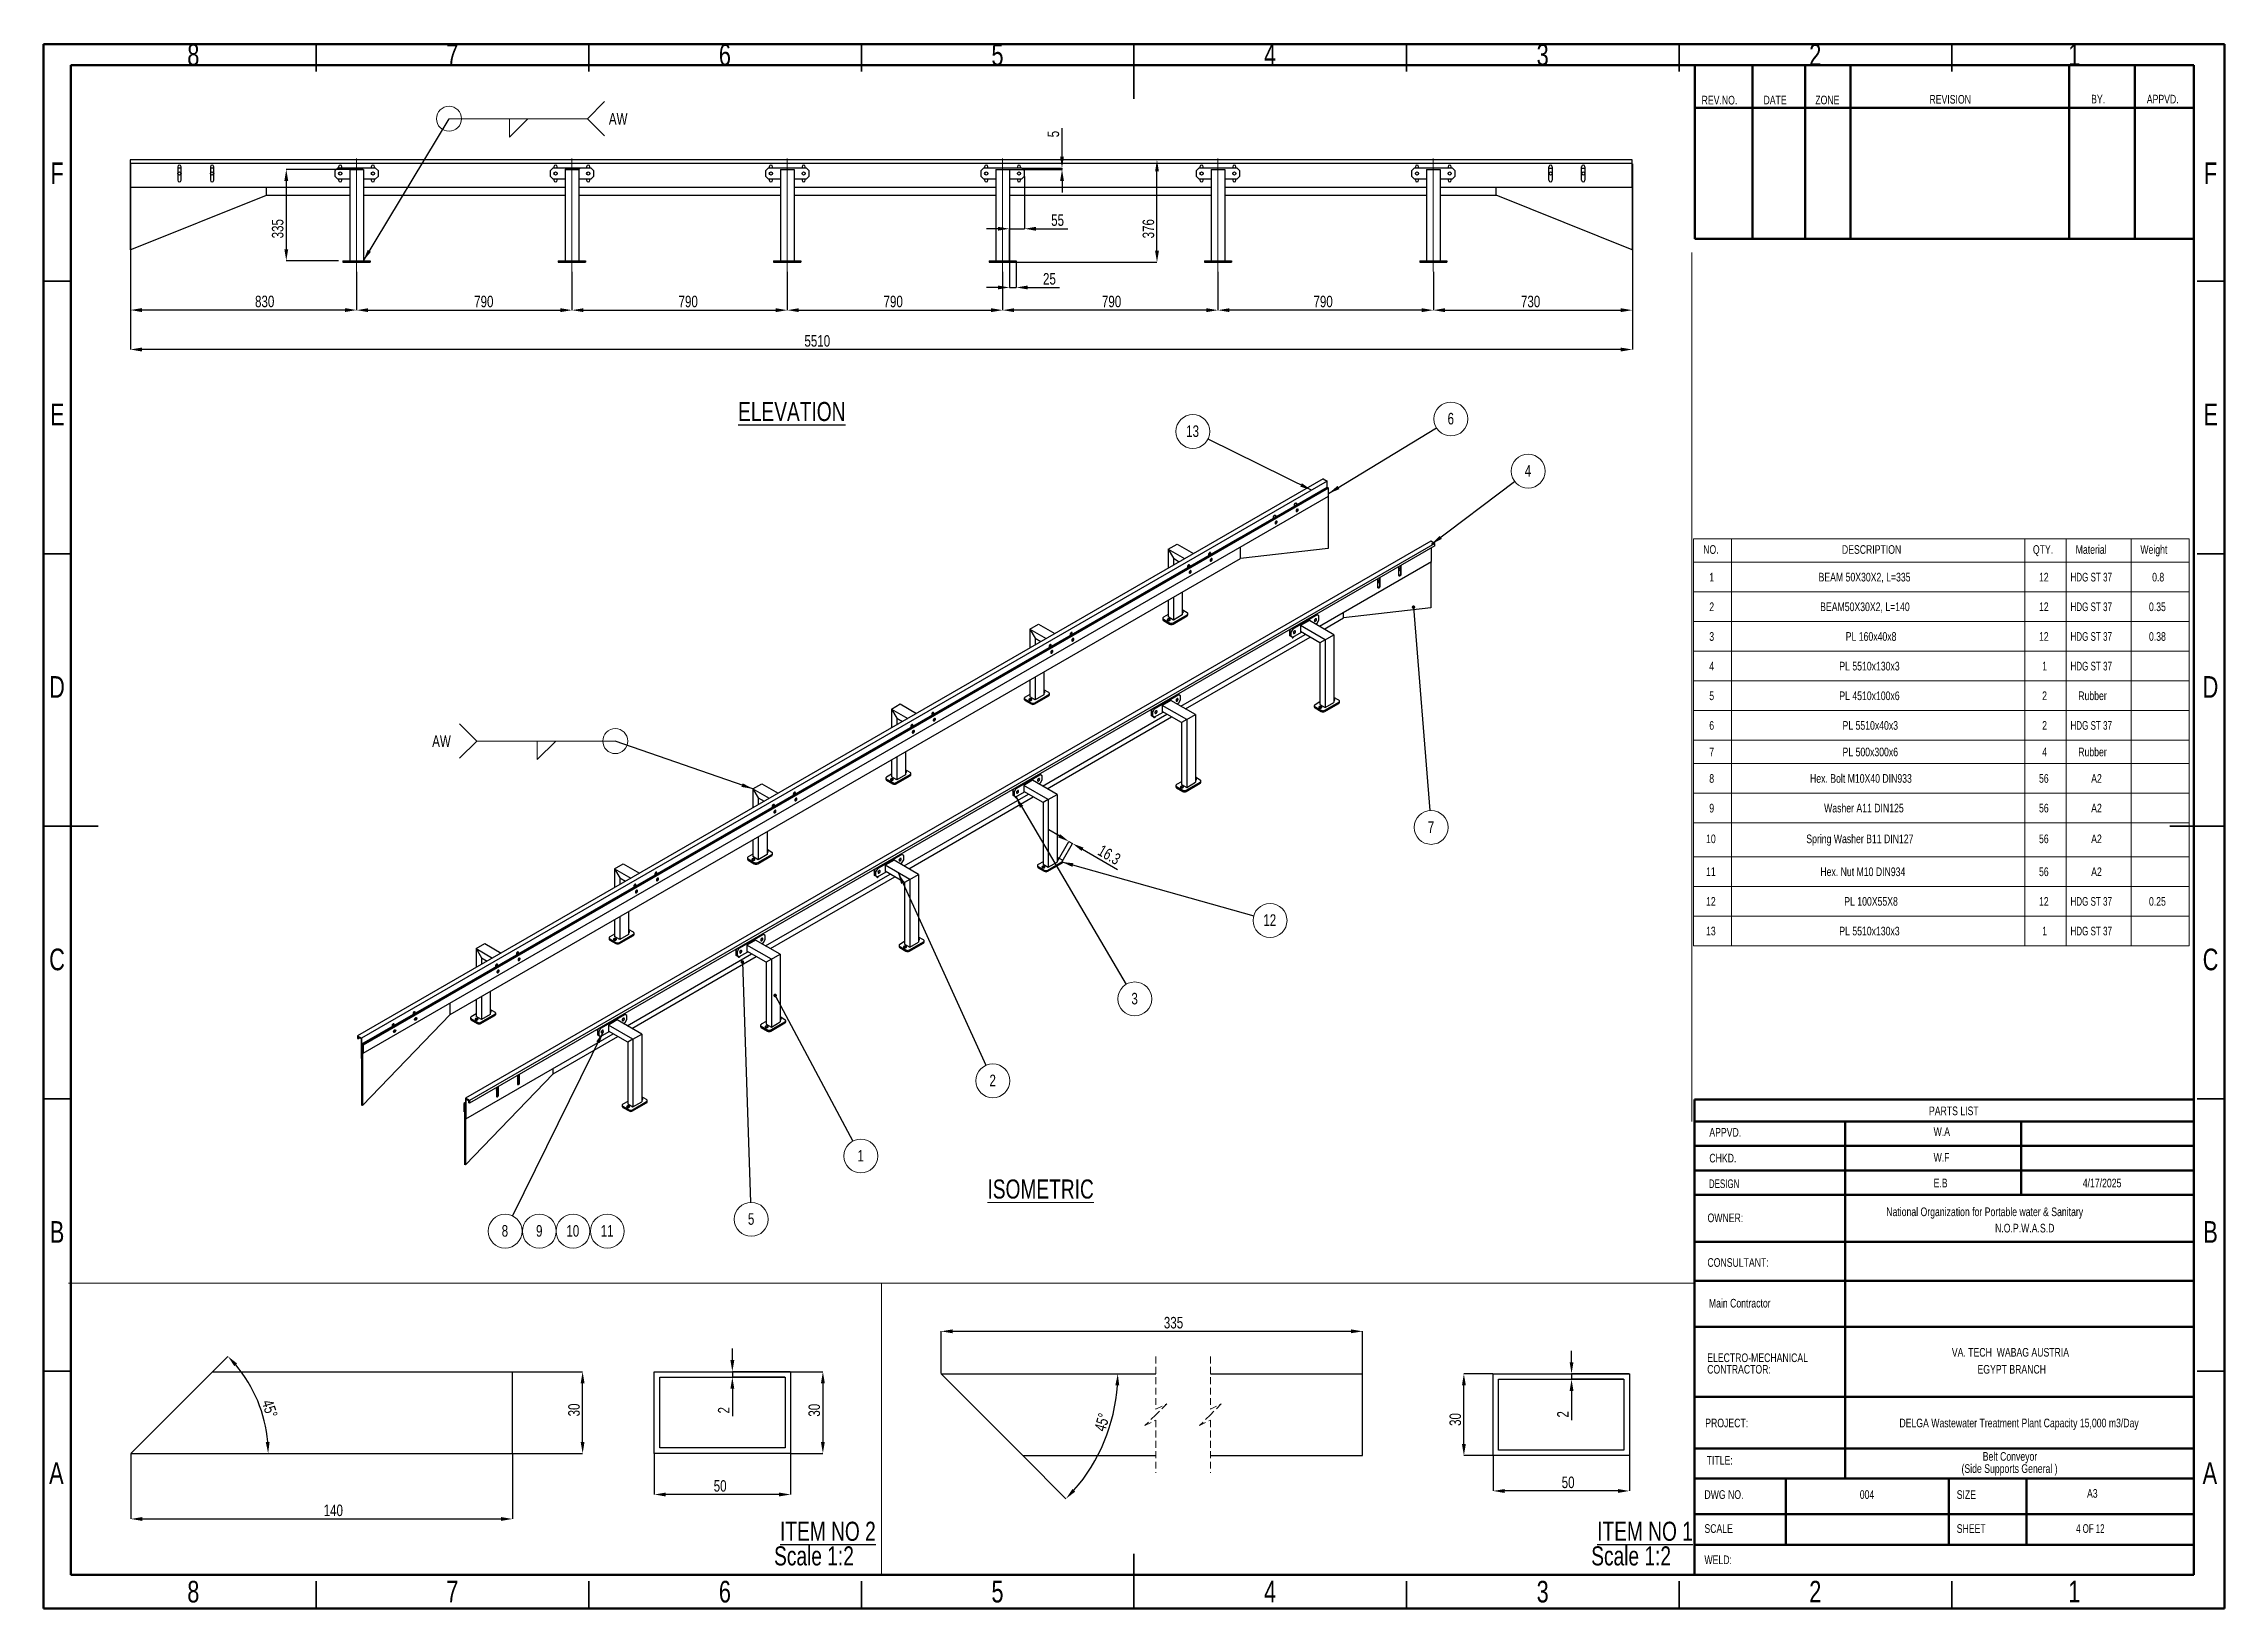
# Model space of a CAD drawing. Header units: millimetres. Extents: x 41 to 1868, y -696 to 319.
# Drawn here: x 1441.2 to 1841.2, y 28.4 to 315.5 of the extents above; entities that cross this region are included whole.
import ezdxf

# ---------------------------------------------------------------- set-up
doc = ezdxf.new("R2010")
doc.units = ezdxf.units.MM
doc.header["$PDSIZE"] = -1
doc.linetypes.add('CENTERX2', pattern=[20.32, 12.7, -2.54, 2.54, -2.54])
doc.linetypes.add('HIDDEN', pattern=[1.905, 1.27, -0.635])
doc.layers.add('BOLD', color=7, linetype='Continuous', lineweight=25)
doc.layers.add('FORMAT', color=7, linetype='Continuous')
doc.styles.add('SLDTEXTSTYLE0', font='TXT', dxfattribs={"width": 0.75})
doc.styles.add('SLDTEXTSTYLE7', font='TXT', dxfattribs={"width": 0.694444})
doc.styles.add('SLDTEXTSTYLE8', font='TXT', dxfattribs={"width": 0.687299})
doc.styles.add('SLDTEXTSTYLE9', font='TXT', dxfattribs={"width": 0.678571})
doc.dimstyles.new('SLDDIMSTYLE0', dxfattribs={"dimtxt": 2.5, "dimasz": 2.116667, "dimexe": 0, "dimexo": 0.625, "dimgap": 0, "dimtad": 1, "dimdec": 0, "dimrnd": 1e-09, "dimtxsty": 'Standard', "dimsah": 1, "dimcen": 2.5, "dimazin": 3, "dimtfac": 2.116667, "dimtdec": 0, "dimtmove": 0, "dimatfit": 3, "dimfrac": 2})
doc.dimstyles.new('SLDDIMSTYLE1', dxfattribs={"dimtxt": 2.5, "dimasz": 0.651282, "dimexe": 0, "dimexo": 0.625, "dimgap": 0, "dimtad": 1, "dimdec": 0, "dimrnd": 1e-09, "dimtxsty": 'Standard', "dimblk1": 'DOT', "dimblk2": 'DOT', "dimsah": 1, "dimcen": 2.5, "dimazin": 3, "dimtfac": 0.651282, "dimtdec": 0, "dimtmove": 0, "dimatfit": 3, "dimldrblk": 'DOT', "dimfrac": 2})
doc.dimstyles.new('SLDDIMSTYLE13', dxfattribs={"dimtxt": 2.116667, "dimasz": 2.116667, "dimexe": 0, "dimexo": 0.625, "dimgap": 0.529167, "dimtad": 1, "dimdec": 1, "dimlfac": 22, "dimrnd": 1e-09, "dimzin": 12, "dimtxsty": 'SLDTEXTSTYLE0', "dimsah": 1, "dimcen": 2.5, "dimazin": 3, "dimtfac": 1, "dimtdec": 1, "dimtmove": 0, "dimatfit": 0, "dimfrac": 2, "dimtzin": 12})
doc.dimstyles.new('SLDDIMSTYLE14', dxfattribs={"dimtxt": 2.116667, "dimasz": 2.116667, "dimexe": 0, "dimexo": 0.625, "dimgap": 0.529167, "dimtad": 1, "dimdec": 0, "dimlfac": 2, "dimrnd": 1e-09, "dimzin": 12, "dimtxsty": 'SLDTEXTSTYLE0', "dimsah": 1, "dimcen": 2.5, "dimazin": 3, "dimtfac": 1, "dimtdec": 0, "dimtmove": 0, "dimatfit": 3, "dimfrac": 2, "dimtzin": 12})
doc.dimstyles.new('SLDDIMSTYLE15', dxfattribs={"dimtxt": 2.116667, "dimasz": 2.116667, "dimexe": 0, "dimexo": 0.625, "dimgap": 0.529167, "dimtad": 1, "dimlfac": 2, "dimzin": 12, "dimtxsty": 'SLDTEXTSTYLE0', "dimsah": 1, "dimcen": 2.5, "dimazin": 3, "dimtfac": 1, "dimtmove": 0, "dimatfit": 3, "dimfrac": 2, "dimtzin": 12})
doc.dimstyles.new('SLDDIMSTYLE16', dxfattribs={"dimtxt": 2.116667, "dimasz": 2.116667, "dimexe": 0, "dimexo": 0.625, "dimgap": 0.529167, "dimtad": 1, "dimdec": 0, "dimlfac": 2, "dimrnd": 1e-09, "dimzin": 12, "dimtxsty": 'SLDTEXTSTYLE0', "dimsah": 1, "dimcen": 2.5, "dimazin": 3, "dimtfac": 1, "dimtdec": 0, "dimtmove": 0, "dimatfit": 0, "dimfrac": 2, "dimtzin": 12})
doc.dimstyles.new('SLDDIMSTYLE5', dxfattribs={"dimtxt": 2.116667, "dimasz": 2.116667, "dimexe": 0, "dimexo": 0.625, "dimgap": 0.529167, "dimtad": 1, "dimdec": 0, "dimlfac": 20, "dimrnd": 1e-09, "dimzin": 12, "dimtxsty": 'SLDTEXTSTYLE0', "dimsah": 1, "dimcen": 2.5, "dimazin": 3, "dimtfac": 1, "dimtdec": 0, "dimtmove": 0, "dimatfit": 0, "dimfrac": 2, "dimtzin": 12})
doc.dimstyles.new('SLDDIMSTYLE7', dxfattribs={"dimtxt": 2.116667, "dimasz": 2.116667, "dimexe": 0, "dimexo": 0.625, "dimgap": 0.529167, "dimtad": 1, "dimdec": 0, "dimlfac": 20, "dimrnd": 1e-09, "dimzin": 12, "dimtxsty": 'SLDTEXTSTYLE0', "dimsah": 1, "dimcen": 2.5, "dimazin": 3, "dimtfac": 1, "dimtdec": 0, "dimtmove": 0, "dimatfit": 3, "dimfrac": 2, "dimtzin": 12})

msp = doc.modelspace()

# ---------------------------------------------------------------- texts
at = {"color": 7, "linetype": 'Continuous', "lineweight": 0}
for s, insert, char_height, attachment_point, style in [('8', (1468.6836, 315.432), 3.9688, 2, 'SLDTEXTSTYLE0'), ('7', (1516.1836, 315.432), 3.9688, 2, 'SLDTEXTSTYLE0'), ('6', (1566.1836, 315.432), 3.9688, 2, 'SLDTEXTSTYLE0'), ('5', (1616.1836, 315.432), 3.9688, 2, 'SLDTEXTSTYLE0'), ('4', (1666.1836, 315.432), 3.9688, 2, 'SLDTEXTSTYLE0'), ('3', (1716.1836, 315.432), 3.9688, 2, 'SLDTEXTSTYLE0'), ('2', (1766.1836, 315.432), 3.9688, 2, 'SLDTEXTSTYLE0'), ('1', (1813.6836, 315.432), 3.9688, 2, 'SLDTEXTSTYLE0'), ('REV.NO.', (1745.3397, 305.908), 1.5875, 1, 'SLDTEXTSTYLE0'), ('DATE', (1756.6926, 305.9373), 1.5875, 1, 'SLDTEXTSTYLE0'), ('ZONE', (1766.1909, 305.9373), 1.5875, 1, 'SLDTEXTSTYLE0'), ('REVISION', (1787.1314, 306.0644), 1.5875, 1, 'SLDTEXTSTYLE0'), ('BY.', (1816.7846, 306.0937), 1.5875, 1, 'SLDTEXTSTYLE0'), ('APPVD.', (1826.9956, 306.0937), 1.5875, 1, 'SLDTEXTSTYLE0'), ('F', (1443.6813, 293.682), 3.9688, 2, 'SLDTEXTSTYLE0'), ('F', (1838.6813, 293.682), 3.9688, 2, 'SLDTEXTSTYLE0'), ('E', (1443.7313, 249.432), 3.9688, 2, 'SLDTEXTSTYLE0'), ('E', (1838.7313, 249.432), 3.9688, 2, 'SLDTEXTSTYLE0'), ('D', (1443.6762, 199.432), 3.9688, 2, 'SLDTEXTSTYLE0'), ('D', (1838.6762, 199.432), 3.9688, 2, 'SLDTEXTSTYLE0'), ('C', (1443.6822, 149.432), 3.9688, 2, 'SLDTEXTSTYLE0'), ('C', (1838.6822, 149.432), 3.9688, 2, 'SLDTEXTSTYLE0'), ('PARTS LIST', (1787.0401, 120.4571), 1.5875, 1, 'SLDTEXTSTYLE0'), ('APPVD.', (1746.7554, 116.5216), 1.5875, 1, 'SLDTEXTSTYLE0'), ('W.A', (1787.8889, 116.6534), 1.5875, 1, 'SLDTEXTSTYLE0'), ('CHKD.', (1746.7554, 111.7879), 1.5875, 1, 'SLDTEXTSTYLE0'), ('W.F', (1787.8889, 111.9197), 1.5875, 1, 'SLDTEXTSTYLE0'), ('\\LISOMETRIC', (1614.3446, 107.0699), 3.5, 1, 'SLDTEXTSTYLE0'), ('DESIGN', (1746.6691, 107.0861), 1.5875, 1, 'SLDTEXTSTYLE8'), ('E.B', (1787.8889, 107.2179), 1.5875, 1, 'SLDTEXTSTYLE0'), ('OWNER:', (1746.4238, 100.828), 1.5875, 1, 'SLDTEXTSTYLE0'), ('B', (1443.6941, 99.432), 3.9688, 2, 'SLDTEXTSTYLE0'), ('B', (1838.6941, 99.432), 3.9688, 2, 'SLDTEXTSTYLE0'), ('CONSULTANT:', (1746.405, 92.6331), 1.5875, 1, 'SLDTEXTSTYLE0'), ('Main Contractor', (1746.6691, 85.1668), 1.5875, 1, 'SLDTEXTSTYLE0'), ('PROJECT:', (1746.0026, 63.1856), 1.5875, 1, 'SLDTEXTSTYLE0'), ('TITLE:', (1746.2725, 56.3221), 1.5875, 1, 'SLDTEXTSTYLE0'), ('A', (1443.5632, 55.182), 3.9688, 2, 'SLDTEXTSTYLE0'), ('(Side Supports General )', (1801.8152, 54.8187), 1.5875, 2, 'SLDTEXTSTYLE0'), ('A', (1838.5632, 55.182), 3.9688, 2, 'SLDTEXTSTYLE0'), ('DWG NO.', (1745.855, 50.0554), 1.5875, 1, 'SLDTEXTSTYLE0'), ('004', (1774.3467, 50.0554), 1.5875, 1, 'SLDTEXTSTYLE0'), ('SIZE', (1792.1308, 50.0554), 1.5875, 1, 'SLDTEXTSTYLE0'), ('A3', (1816.0257, 50.2598), 1.5875, 1, 'SLDTEXTSTYLE0'), ('SCALE', (1745.855, 43.8191), 1.5875, 1, 'SLDTEXTSTYLE0'), ('SHEET', (1792.1308, 43.8191), 1.5875, 1, 'SLDTEXTSTYLE0'), ('4 OF 12', (1814.0321, 43.8191), 1.5875, 1, 'SLDTEXTSTYLE9'), ('WELD:', (1745.855, 38.0793), 1.5875, 1, 'SLDTEXTSTYLE0'), ('8', (1468.6836, 33.432), 3.9688, 2, 'SLDTEXTSTYLE0'), ('7', (1516.1836, 33.432), 3.9688, 2, 'SLDTEXTSTYLE0'), ('6', (1566.1836, 33.432), 3.9688, 2, 'SLDTEXTSTYLE0'), ('5', (1616.1836, 33.432), 3.9688, 2, 'SLDTEXTSTYLE0'), ('4', (1666.1836, 33.432), 3.9688, 2, 'SLDTEXTSTYLE0'), ('3', (1716.1836, 33.432), 3.9688, 2, 'SLDTEXTSTYLE0'), ('2', (1766.1836, 33.432), 3.9688, 2, 'SLDTEXTSTYLE0'), ('1', (1813.6836, 33.432), 3.9688, 2, 'SLDTEXTSTYLE0')]:
    msp.add_mtext(s, dxfattribs=dict(at, insert=insert, char_height=char_height, attachment_point=attachment_point, style=style))
at = {"layer": 'BOLD', "char_height": 1.5875, "style": 'SLDTEXTSTYLE0'}
for s, insert, attachment_point in [('National Organization for Portable water & Sanitary', (1779.207, 101.9367), 1), ('Belt Conveyor', (1801.8974, 57.0526), 2)]:
    msp.add_mtext(s, dxfattribs=dict(at, insert=insert, attachment_point=attachment_point))
at = {"layer": 'FORMAT', "style": 'SLDTEXTSTYLE0'}
for s, insert, char_height, attachment_point in [('\\LELEVATION', (1568.6002, 249.7359), 3.5, 1), ('4/17/2025', (1815.2497, 107.2179), 1.5875, 1), ('N.O.P.W.A.S.D', (1799.1639, 98.9397), 1.5875, 1), ('DELGA Wastewater Treatment Plant Capacity 15,000 m3/Day', (1803.567, 63.1856), 1.5875, 2)]:
    msp.add_mtext(s, dxfattribs=dict(at, insert=insert, char_height=char_height, attachment_point=attachment_point))

# ---------------------------------------------------------------- blocks, each defined once
blk = doc.blocks.new('SW_NOTE_0_22')
at = {"layer": 'FORMAT', "color": 0, "char_height": 3.5, "attachment_point": 2, "style": 'SLDTEXTSTYLE0'}
for s, insert in [('\\LITEM NO 2', (13.62, 4.51)), ('Scale 1:2', (11.07, -0.01))]:
    blk.add_mtext(s, dxfattribs=dict(at, insert=insert))
blk = doc.blocks.new('SW_NOTE_0_23')
at = {"layer": 'FORMAT', "color": 0, "char_height": 3.5, "attachment_point": 2, "style": 'SLDTEXTSTYLE0'}
for s, insert in [('\\LITEM NO 1', (13.62, 4.51)), ('Scale 1:2', (11.07, -0.01))]:
    blk.add_mtext(s, dxfattribs=dict(at, insert=insert))
blk = doc.blocks.new('SW_NOTE_0_24')
at = {"color": 0, "linetype": 'Continuous', "lineweight": 0, "char_height": 1.5875, "attachment_point": 1, "style": 'SLDTEXTSTYLE0'}
for s, insert in [('ELECTRO-MECHANICAL', (0, 2.05)), ('CONTRACTOR:', (0, -0.07))]:
    blk.add_mtext(s, dxfattribs=dict(at, insert=insert))
blk = doc.blocks.new('SW_NOTE_0_25')
at = {"layer": 'BOLD', "color": 0, "char_height": 1.5875, "attachment_point": 2, "style": 'SLDTEXTSTYLE0'}
for s, insert in [('VA. TECH  WABAG AUSTRIA', (13.44, 2.05)), ('EGYPT BRANCH', (13.68, -1.07))]:
    blk.add_mtext(s, dxfattribs=dict(at, insert=insert))
blk = doc.blocks.new('SW_TABLEANNOTATION_1')
at = {"color": 0, "linetype": 'Continuous', "lineweight": 18}
for p, q in [((0, 0), (0, -4.31)), ((0, 0), (6.99, 0)), ((6.99, 0), (6.99, -4.31)), ((6.99, 0), (60.77, 0)), ((60.77, 0), (60.77, -4.31)), ((60.77, 0), (68.35, 0)), ((68.35, 0), (68.35, -4.31)), ((68.35, 0), (80.31, 0)), ((80.31, 0), (80.31, -4.31)), ((80.31, 0), (90.91, 0)), ((90.91, 0), (90.91, -4.31)), ((0, -4.31), (6.99, -4.31)), ((0, -4.31), (0, -9.76)), ((6.99, -4.31), (60.77, -4.31)), ((6.99, -4.31), (6.99, -9.76)), ((60.77, -4.31), (68.35, -4.31)), ((60.77, -4.31), (60.77, -9.76)), ((68.35, -4.31), (80.31, -4.31)), ((68.35, -4.31), (68.35, -9.76)), ((80.31, -4.31), (90.91, -4.31)), ((80.31, -4.31), (80.31, -9.76)), ((90.91, -4.31), (90.91, -9.76)), ((0, -9.76), (0, -15.2)), ((0, -9.76), (6.99, -9.76)), ((6.99, -9.76), (6.99, -15.2)), ((6.99, -9.76), (60.77, -9.76)), ((60.77, -9.76), (60.77, -15.2)), ((60.77, -9.76), (68.35, -9.76)), ((68.35, -9.76), (68.35, -15.2)), ((68.35, -9.76), (80.31, -9.76)), ((80.31, -9.76), (80.31, -15.2)), ((80.31, -9.76), (90.91, -9.76)), ((90.91, -9.76), (90.91, -15.2)), ((0, -15.2), (0, -20.64)), ((0, -15.2), (6.99, -15.2)), ((6.99, -15.2), (6.99, -20.64)), ((6.99, -15.2), (60.77, -15.2)), ((60.77, -15.2), (60.77, -20.64)), ((60.77, -15.2), (68.35, -15.2)), ((68.35, -15.2), (68.35, -20.64)), ((68.35, -15.2), (80.31, -15.2)), ((80.31, -15.2), (80.31, -20.64)), ((80.31, -15.2), (90.91, -15.2)), ((90.91, -15.2), (90.91, -20.64)), ((0, -20.64), (0, -26.08)), ((0, -20.64), (6.99, -20.64)), ((6.99, -20.64), (6.99, -26.08)), ((6.99, -20.64), (60.77, -20.64)), ((60.77, -20.64), (60.77, -26.08)), ((60.77, -20.64), (68.35, -20.64)), ((68.35, -20.64), (68.35, -26.08)), ((68.35, -20.64), (80.31, -20.64)), ((80.31, -20.64), (80.31, -26.08)), ((80.31, -20.64), (90.91, -20.64)), ((90.91, -20.64), (90.91, -26.08)), ((0, -26.08), (0, -31.53)), ((0, -26.08), (6.99, -26.08)), ((6.99, -26.08), (6.99, -31.53)), ((6.99, -26.08), (60.77, -26.08)), ((60.77, -26.08), (60.77, -31.53)), ((60.77, -26.08), (68.35, -26.08)), ((68.35, -26.08), (68.35, -31.53)), ((68.35, -26.08), (80.31, -26.08)), ((80.31, -26.08), (80.31, -31.53)), ((80.31, -26.08), (90.91, -26.08)), ((90.91, -26.08), (90.91, -31.53)), ((0, -31.53), (0, -36.97)), ((0, -31.53), (6.99, -31.53)), ((6.99, -31.53), (6.99, -36.97)), ((6.99, -31.53), (60.77, -31.53)), ((60.77, -31.53), (60.77, -36.97)), ((60.77, -31.53), (68.35, -31.53)), ((68.35, -31.53), (68.35, -36.97)), ((68.35, -31.53), (80.31, -31.53)), ((80.31, -31.53), (80.31, -36.97)), ((80.31, -31.53), (90.91, -31.53)), ((90.91, -31.53), (90.91, -36.97)), ((0, -36.97), (0, -41.25)), ((0, -36.97), (6.99, -36.97)), ((6.99, -36.97), (6.99, -41.25)), ((6.99, -36.97), (60.77, -36.97)), ((60.77, -36.97), (60.77, -41.25)), ((60.77, -36.97), (68.35, -36.97)), ((68.35, -36.97), (68.35, -41.25)), ((68.35, -36.97), (80.31, -36.97)), ((80.31, -36.97), (80.31, -41.25)), ((80.31, -36.97), (90.91, -36.97)), ((90.91, -36.97), (90.91, -41.25)), ((0, -41.25), (0, -46.69)), ((0, -41.25), (6.99, -41.25)), ((6.99, -41.25), (6.99, -46.69)), ((6.99, -41.25), (60.77, -41.25)), ((60.77, -41.25), (60.77, -46.69)), ((60.77, -41.25), (68.35, -41.25)), ((68.35, -41.25), (68.35, -46.69)), ((68.35, -41.25), (80.31, -41.25)), ((80.31, -41.25), (80.31, -46.69)), ((80.31, -41.25), (90.91, -41.25)), ((90.91, -41.25), (90.91, -46.69)), ((0, -46.69), (0, -52.14)), ((0, -46.69), (6.99, -46.69)), ((6.99, -46.69), (6.99, -52.14)), ((6.99, -46.69), (60.77, -46.69)), ((60.77, -46.69), (60.77, -52.14)), ((60.77, -46.69), (68.35, -46.69)), ((68.35, -46.69), (68.35, -52.14)), ((68.35, -46.69), (80.31, -46.69)), ((80.31, -46.69), (80.31, -52.14)), ((80.31, -46.69), (90.91, -46.69)), ((90.91, -46.69), (90.91, -52.14)), ((0, -52.14), (0, -58.37)), ((0, -52.14), (6.99, -52.14)), ((6.99, -52.14), (6.99, -58.37)), ((6.99, -52.14), (60.77, -52.14)), ((60.77, -52.14), (60.77, -58.37)), ((60.77, -52.14), (68.35, -52.14)), ((68.35, -52.14), (68.35, -58.37)), ((68.35, -52.14), (80.31, -52.14)), ((80.31, -52.14), (80.31, -58.37)), ((80.31, -52.14), (90.91, -52.14)), ((90.91, -52.14), (90.91, -58.37)), ((0, -58.37), (0, -63.81)), ((0, -58.37), (6.99, -58.37)), ((6.99, -58.37), (6.99, -63.81)), ((6.99, -58.37), (60.77, -58.37)), ((60.77, -58.37), (60.77, -63.81)), ((60.77, -58.37), (68.35, -58.37)), ((68.35, -58.37), (68.35, -63.81)), ((68.35, -58.37), (80.31, -58.37)), ((80.31, -58.37), (80.31, -63.81)), ((80.31, -58.37), (90.91, -58.37)), ((90.91, -58.37), (90.91, -63.81)), ((0, -63.81), (0, -69.25)), ((0, -63.81), (6.99, -63.81)), ((6.99, -63.81), (6.99, -69.25)), ((6.99, -63.81), (60.77, -63.81)), ((60.77, -63.81), (60.77, -69.25)), ((60.77, -63.81), (68.35, -63.81)), ((68.35, -63.81), (68.35, -69.25)), ((68.35, -63.81), (80.31, -63.81)), ((80.31, -63.81), (80.31, -69.25)), ((80.31, -63.81), (90.91, -63.81)), ((90.91, -63.81), (90.91, -69.25)), ((0, -69.25), (0, -74.7)), ((0, -69.25), (6.99, -69.25)), ((6.99, -69.25), (6.99, -74.7)), ((6.99, -69.25), (60.77, -69.25)), ((60.77, -69.25), (60.77, -74.7)), ((60.77, -69.25), (68.35, -69.25)), ((68.35, -69.25), (68.35, -74.7)), ((68.35, -69.25), (80.31, -69.25)), ((80.31, -69.25), (80.31, -74.7)), ((80.31, -69.25), (90.91, -69.25)), ((90.91, -69.25), (90.91, -74.7)), ((0, -74.7), (6.99, -74.7)), ((6.99, -74.7), (60.77, -74.7)), ((60.77, -74.7), (68.35, -74.7)), ((68.35, -74.7), (80.31, -74.7)), ((80.31, -74.7), (90.91, -74.7))]:
    blk.add_line(p, q, dxfattribs=at)
at = {"color": 0, "linetype": 'Continuous', "lineweight": 0, "attachment_point": 1}
for s, insert, char_height, style in [('NO.', (1.8, -1.17), 1.587, 'SLDTEXTSTYLE0'), ('DESCRIPTION', (27.24, -1.17), 1.5875, 'SLDTEXTSTYLE0'), ('QTY.', (62.27, -1.17), 1.587, 'SLDTEXTSTYLE0'), ('Material', (70.12, -1.17), 1.587, 'SLDTEXTSTYLE0'), ('Weight', (81.98, -1.17), 1.587, 'SLDTEXTSTYLE0'), ('1', (2.91, -6.24), 1.59, 'SLDTEXTSTYLE0'), ('BEAM 50X30X2, L=335', (22.96, -6.24), 1.5875, 'SLDTEXTSTYLE0'), ('12', (63.39, -6.24), 1.587, 'SLDTEXTSTYLE0'), ('HDG ST 37', (69.16, -6.24), 1.587, 'SLDTEXTSTYLE7'), ('0.8', (84.14, -6.24), 1.587, 'SLDTEXTSTYLE0'), ('2', (2.91, -11.68), 1.59, 'SLDTEXTSTYLE0'), ('BEAM50X30X2, L=140', (23.25, -11.68), 1.5875, 'SLDTEXTSTYLE0'), ('12', (63.39, -11.68), 1.587, 'SLDTEXTSTYLE0'), ('HDG ST 37', (69.16, -11.68), 1.587, 'SLDTEXTSTYLE7'), ('0.35', (83.56, -11.68), 1.587, 'SLDTEXTSTYLE0'), ('3', (2.91, -17.13), 1.59, 'SLDTEXTSTYLE0'), ('PL 160x40x8', (27.94, -17.13), 1.5875, 'SLDTEXTSTYLE0'), ('12', (63.39, -17.13), 1.587, 'SLDTEXTSTYLE0'), ('HDG ST 37', (69.16, -17.13), 1.587, 'SLDTEXTSTYLE7'), ('0.38', (83.56, -17.13), 1.587, 'SLDTEXTSTYLE0'), ('4', (2.91, -22.57), 1.59, 'SLDTEXTSTYLE0'), ('PL 5510x130x3', (26.76, -22.57), 1.5875, 'SLDTEXTSTYLE0'), ('1', (63.97, -22.57), 1.59, 'SLDTEXTSTYLE0'), ('HDG ST 37', (69.16, -22.57), 1.587, 'SLDTEXTSTYLE7'), ('PL 4510x100x6', (26.76, -28.01), 1.5875, 'SLDTEXTSTYLE0'), ('2', (63.97, -28.01), 1.59, 'SLDTEXTSTYLE0'), ('Rubber', (70.59, -28.01), 1.587, 'SLDTEXTSTYLE0'), ('5', (2.91, -28.01), 1.59, 'SLDTEXTSTYLE0'), ('6', (2.91, -33.45), 1.59, 'SLDTEXTSTYLE0'), ('PL 5510x40x3', (27.35, -33.45), 1.5875, 'SLDTEXTSTYLE0'), ('2', (63.97, -33.45), 1.59, 'SLDTEXTSTYLE0'), ('HDG ST 37', (69.16, -33.45), 1.587, 'SLDTEXTSTYLE7'), ('7', (2.91, -38.32), 1.59, 'SLDTEXTSTYLE0'), ('PL 500x300x6', (27.35, -38.32), 1.5875, 'SLDTEXTSTYLE0'), ('4', (63.97, -38.32), 1.59, 'SLDTEXTSTYLE0'), ('Rubber', (70.59, -38.32), 1.587, 'SLDTEXTSTYLE0'), ('8', (2.91, -43.18), 1.59, 'SLDTEXTSTYLE0'), ('Hex. Bolt M10X40 DIN933', (21.39, -43.18), 1.5875, 'SLDTEXTSTYLE0'), ('56', (63.39, -43.18), 1.587, 'SLDTEXTSTYLE0'), ('A2', (72.96, -43.18), 1.587, 'SLDTEXTSTYLE0'), ('9', (2.91, -48.62), 1.59, 'SLDTEXTSTYLE0'), ('Washer A11 DIN125', (23.97, -48.62), 1.5875, 'SLDTEXTSTYLE0'), ('56', (63.39, -48.62), 1.587, 'SLDTEXTSTYLE0'), ('A2', (72.96, -48.62), 1.587, 'SLDTEXTSTYLE0'), ('10', (2.32, -54.26), 1.587, 'SLDTEXTSTYLE0'), ('Spring Washer B11 DIN127', (20.71, -54.26), 1.5875, 'SLDTEXTSTYLE0'), ('56', (63.39, -54.26), 1.587, 'SLDTEXTSTYLE0'), ('A2', (72.96, -54.26), 1.587, 'SLDTEXTSTYLE0'), ('11', (2.32, -60.3), 1.587, 'SLDTEXTSTYLE0'), ('Hex. Nut M10 DIN934', (23.29, -60.3), 1.5875, 'SLDTEXTSTYLE0'), ('56', (63.39, -60.3), 1.587, 'SLDTEXTSTYLE0'), ('A2', (72.96, -60.3), 1.587, 'SLDTEXTSTYLE0'), ('12', (2.32, -65.74), 1.587, 'SLDTEXTSTYLE0'), ('PL 100X55X8', (27.67, -65.74), 1.5875, 'SLDTEXTSTYLE0'), ('12', (63.39, -65.74), 1.587, 'SLDTEXTSTYLE0'), ('HDG ST 37', (69.16, -65.74), 1.587, 'SLDTEXTSTYLE7'), ('0.25', (83.56, -65.74), 1.587, 'SLDTEXTSTYLE0'), ('13', (2.32, -71.18), 1.587, 'SLDTEXTSTYLE0'), ('PL 5510x130x3', (26.76, -71.18), 1.5875, 'SLDTEXTSTYLE0'), ('1', (63.97, -71.18), 1.59, 'SLDTEXTSTYLE0'), ('HDG ST 37', (69.16, -71.18), 1.587, 'SLDTEXTSTYLE7')]:
    blk.add_mtext(s, dxfattribs=dict(at, insert=insert, char_height=char_height, style=style))
blk = doc.blocks.new('*D775')
at = {"layer": 'Defpoints', "color": 0}
for p in [(1629.3, 169.09), (1627.1, 165.29), (1627.99, 165.33)]:
    blk.add_point(p, dxfattribs=at)
at = {"layer": 'FORMAT', "color": 0, "lineweight": -2}
for p, q in [((1627.47, 170.15), (1625.63, 171.21)), ((1627.14, 165.34), (1629.3, 169.09)), ((1628.02, 165.39), (1629.94, 168.72)), ((1629.3, 169.09), (1629.94, 168.72)), ((1631.78, 167.66), (1638.19, 163.96))]:
    blk.add_line(p, q, dxfattribs=at)
at = {"layer": 'FORMAT', "color": 0}
for points in [[(1627.64, 170.45), (1627.29, 169.84), (1629.3, 169.09)], [(1631.95, 167.97), (1631.6, 167.36), (1629.94, 168.72)]]:
    blk.add_solid(points, dxfattribs=at)
at = {"layer": 'FORMAT', "color": 0, "insert": (1637.22, 167.57), "char_height": 2.117, "attachment_point": 2, "rotation": 330.0027, "style": 'SLDTEXTSTYLE0'}
blk.add_mtext('\\A1;16.3', dxfattribs=at)
blk = doc.blocks.new('SW_NOTE_0_26')
at = {"color": 0, "linetype": 'Continuous', "lineweight": 0}
blk.add_circle((0.25, -3.1), 3.11, dxfattribs=at)
at = {"color": 0, "linetype": 'Continuous', "lineweight": 0, "insert": (0.23, -1.98), "char_height": 2.12, "attachment_point": 2, "style": 'SLDTEXTSTYLE0'}
blk.add_mtext('7', dxfattribs=at)
blk = doc.blocks.new('_Dot')
at = {"color": 0, "linetype": 'ByBlock', "lineweight": -2}
blk.add_line((-0.5, 0), (-1, 0), dxfattribs=at)
at = {"color": 0, "linetype": 'ByBlock', "const_width": 0.5}
blk.add_lwpolyline([(-0.25, 0, 1), (0.25, 0, 1)], format="xyb", close=True, dxfattribs=at)
blk = doc.blocks.new('SW_NOTE_0_27')
at = {"color": 0, "linetype": 'Continuous', "lineweight": 0}
blk.add_circle((2.48, 1.88), 3.11, dxfattribs=at)
at = {"color": 0, "linetype": 'Continuous', "lineweight": 0, "insert": (2.46, 3), "char_height": 2.12, "attachment_point": 2, "style": 'SLDTEXTSTYLE0'}
blk.add_mtext('4', dxfattribs=at)
blk = doc.blocks.new('SW_NOTE_0_28')
at = {"color": 0, "linetype": 'Continuous', "lineweight": 0}
blk.add_circle((2.66, 1.62), 3.11, dxfattribs=at)
at = {"color": 0, "linetype": 'Continuous', "lineweight": 0, "insert": (2.64, 2.74), "char_height": 2.12, "attachment_point": 2, "style": 'SLDTEXTSTYLE0'}
blk.add_mtext('6', dxfattribs=at)
blk = doc.blocks.new('SW_NOTE_0_29')
at = {"color": 0, "linetype": 'Continuous', "lineweight": 0}
blk.add_circle((1.47, -2.75), 3.11, dxfattribs=at)
at = {"color": 0, "linetype": 'Continuous', "lineweight": 0, "insert": (1.44, -1.63), "char_height": 2.12, "attachment_point": 2, "style": 'SLDTEXTSTYLE0'}
blk.add_mtext('1', dxfattribs=at)
blk = doc.blocks.new('SW_NOTE_0_30')
at = {"color": 0, "linetype": 'Continuous', "lineweight": 0}
blk.add_circle((1.29, -2.83), 3.11, dxfattribs=at)
at = {"color": 0, "linetype": 'Continuous', "lineweight": 0, "insert": (1.27, -1.71), "char_height": 2.12, "attachment_point": 2, "style": 'SLDTEXTSTYLE0'}
blk.add_mtext('2', dxfattribs=at)
blk = doc.blocks.new('SW_NOTE_0_31')
at = {"color": 0, "linetype": 'Continuous', "lineweight": 0}
blk.add_circle((1.58, -2.68), 3.11, dxfattribs=at)
at = {"color": 0, "linetype": 'Continuous', "lineweight": 0, "insert": (1.56, -1.56), "char_height": 2.12, "attachment_point": 2, "style": 'SLDTEXTSTYLE0'}
blk.add_mtext('3', dxfattribs=at)
blk = doc.blocks.new('SW_NOTE_0_32')
at = {"color": 0, "linetype": 'Continuous', "lineweight": 0}
blk.add_circle((0.11, -3.11), 3.11, dxfattribs=at)
at = {"color": 0, "linetype": 'Continuous', "lineweight": 0, "insert": (0.09, -1.99), "char_height": 2.12, "attachment_point": 2, "style": 'SLDTEXTSTYLE0'}
blk.add_mtext('5', dxfattribs=at)
blk = doc.blocks.new('SW_NOTE_0_33')
at = {"color": 0, "linetype": 'Continuous', "lineweight": 0}
blk.add_circle((-1.37, -2.79), 3.11, dxfattribs=at)
at = {"color": 0, "linetype": 'Continuous', "lineweight": 0, "insert": (-1.4, -1.67), "char_height": 2.12, "attachment_point": 2, "style": 'SLDTEXTSTYLE0'}
blk.add_mtext('8', dxfattribs=at)
blk = doc.blocks.new('SW_NOTE_0_34')
at = {"color": 0, "linetype": 'Continuous', "lineweight": 0}
blk.add_circle((-2.79, 1.38), 3.11, dxfattribs=at)
at = {"color": 0, "linetype": 'Continuous', "lineweight": 0, "insert": (-2.83, 2.5), "char_height": 2.117, "attachment_point": 2, "style": 'SLDTEXTSTYLE0'}
blk.add_mtext('13', dxfattribs=at)
blk = doc.blocks.new('SW_NOTE_0_35')
at = {"color": 0, "linetype": 'Continuous', "lineweight": 0}
blk.add_circle((0.78, 1.61), 3.11, dxfattribs=at)
at = {"color": 0, "linetype": 'Continuous', "lineweight": 0, "insert": (0.76, 2.73), "char_height": 2.12, "attachment_point": 2, "style": 'SLDTEXTSTYLE0'}
blk.add_mtext('9', dxfattribs=at)
blk = doc.blocks.new('SW_NOTE_0_36')
at = {"color": 0, "linetype": 'Continuous', "lineweight": 0}
blk.add_circle((1.56, 1.61), 3.11, dxfattribs=at)
at = {"color": 0, "linetype": 'Continuous', "lineweight": 0, "insert": (1.52, 2.73), "char_height": 2.117, "attachment_point": 2, "style": 'SLDTEXTSTYLE0'}
blk.add_mtext('10', dxfattribs=at)
blk = doc.blocks.new('SW_NOTE_0_37')
at = {"color": 0, "linetype": 'Continuous', "lineweight": 0}
blk.add_circle((1.56, 1.61), 3.11, dxfattribs=at)
at = {"color": 0, "linetype": 'Continuous', "lineweight": 0, "insert": (1.52, 2.73), "char_height": 2.117, "attachment_point": 2, "style": 'SLDTEXTSTYLE0'}
blk.add_mtext('11', dxfattribs=at)
blk = doc.blocks.new('SW_NOTE_0_38')
at = {"color": 0, "linetype": 'Continuous', "lineweight": 0}
blk.add_circle((3, -0.84), 3.11, dxfattribs=at)
at = {"color": 0, "linetype": 'Continuous', "lineweight": 0, "insert": (2.95, 0.28), "char_height": 2.117, "attachment_point": 2, "style": 'SLDTEXTSTYLE0'}
blk.add_mtext('12', dxfattribs=at)
blk = doc.blocks.new('SW_SYMBOL_AWLD_FILL')
at = {"color": 0, "linetype": 'Continuous', "lineweight": 0}
for p, q in [((0, 0), (0, 1250)), ((0, 1250), (1250, 0)), ((1250, 0), (0, 0))]:
    blk.add_line(p, q, dxfattribs=at)
blk = doc.blocks.new('SW_WELDSYMBOL_2')
at = {"color": 0, "linetype": 'Continuous', "lineweight": 0}
for p in [(-28.55, 3.15), (-28.55, -3.15), (0, 0)]:
    blk.add_line(p, (-25.4, 0), dxfattribs=at)
blk.add_circle((0, 0), 2.29, dxfattribs=at)
at = {"color": 0, "linetype": 'Continuous', "lineweight": 0, "extrusion": (0, 0, -1), "xscale": 0.0027037109, "yscale": 0.0027037109, "zscale": 0.0027037109, "rotation": 180}
blk.add_blockref('SW_SYMBOL_AWLD_FILL', (14.31, -0.01), dxfattribs=at)
at = {"color": 0, "linetype": 'Continuous', "lineweight": 0, "insert": (-33.59, 1.05), "char_height": 2.117, "attachment_point": 1, "style": 'SLDTEXTSTYLE0'}
blk.add_mtext('AW', dxfattribs=at)
blk = doc.blocks.new('*D776')
at = {"layer": 'Defpoints', "color": 0}
for p in [(1457.13, 293.51), (1732.63, 293.51), (1457.13, 259.36)]:
    blk.add_point(p, dxfattribs=at)
at = {"layer": 'FORMAT', "color": 0, "lineweight": -2}
for p, q in [((1457.13, 293.44), (1457.13, 259.36)), ((1732.63, 293.44), (1732.63, 259.36)), ((1730.51, 259.36), (1459.24, 259.36))]:
    blk.add_line(p, q, dxfattribs=at)
at = {"layer": 'FORMAT', "color": 0}
for points in [[(1459.24, 259.71), (1459.24, 259), (1457.13, 259.36)], [(1730.51, 259.71), (1730.51, 259), (1732.63, 259.36)]]:
    blk.add_solid(points, dxfattribs=at)
at = {"layer": 'FORMAT', "color": 0, "insert": (1583.13, 262), "char_height": 2.117, "attachment_point": 2, "style": 'SLDTEXTSTYLE0'}
blk.add_mtext('\\A1;5510', dxfattribs=at)
blk = doc.blocks.new('*D777')
at = {"layer": 'Defpoints', "color": 0}
for p in [(1499.88, 292.41), (1485.73, 275.66), (1495.38, 275.66)]:
    blk.add_point(p, dxfattribs=at)
at = {"layer": 'FORMAT', "color": 0, "lineweight": -2}
for p, q in [((1499.81, 292.41), (1485.73, 292.41)), ((1485.73, 290.29), (1485.73, 277.77)), ((1495.31, 275.66), (1485.73, 275.66))]:
    blk.add_line(p, q, dxfattribs=at)
at = {"layer": 'FORMAT', "color": 0}
for points in [[(1485.38, 290.29), (1486.09, 290.29), (1485.73, 292.41)], [(1485.38, 277.77), (1486.09, 277.77), (1485.73, 275.66)]]:
    blk.add_solid(points, dxfattribs=at)
at = {"layer": 'FORMAT', "color": 0, "insert": (1483.09, 281.52), "char_height": 2.117, "attachment_point": 2, "rotation": 90, "style": 'SLDTEXTSTYLE0'}
blk.add_mtext('\\A1;335', dxfattribs=at)
blk = doc.blocks.new('*D778')
at = {"layer": 'Defpoints', "color": 0}
for p in [(1457.13, 277.66), (1498.63, 273.66), (1457.13, 266.6)]:
    blk.add_point(p, dxfattribs=at)
at = {"layer": 'FORMAT', "color": 0, "lineweight": -2}
for p, q in [((1457.13, 277.59), (1457.13, 266.6)), ((1498.63, 273.59), (1498.63, 266.6)), ((1496.51, 266.6), (1459.24, 266.6))]:
    blk.add_line(p, q, dxfattribs=at)
at = {"layer": 'FORMAT', "color": 0}
for points in [[(1459.24, 266.95), (1459.24, 266.24), (1457.13, 266.6)], [(1496.51, 266.95), (1496.51, 266.24), (1498.63, 266.6)]]:
    blk.add_solid(points, dxfattribs=at)
at = {"layer": 'FORMAT', "color": 0, "insert": (1481.77, 269.24), "char_height": 2.117, "attachment_point": 2, "style": 'SLDTEXTSTYLE0'}
blk.add_mtext('\\A1;830', dxfattribs=at)
blk = doc.blocks.new('*D779')
at = {"layer": 'Defpoints', "color": 0}
for p in [(1498.63, 273.66), (1538.13, 273.66), (1538.13, 266.58)]:
    blk.add_point(p, dxfattribs=at)
at = {"layer": 'FORMAT', "color": 0, "lineweight": -2}
for p, q in [((1498.63, 273.59), (1498.63, 266.58)), ((1538.13, 273.59), (1538.13, 266.58)), ((1500.74, 266.58), (1536.01, 266.58))]:
    blk.add_line(p, q, dxfattribs=at)
at = {"layer": 'FORMAT', "color": 0}
for points in [[(1500.74, 266.93), (1500.74, 266.23), (1498.63, 266.58)], [(1536.01, 266.93), (1536.01, 266.23), (1538.13, 266.58)]]:
    blk.add_solid(points, dxfattribs=at)
at = {"layer": 'FORMAT', "color": 0, "insert": (1521.96, 269.23), "char_height": 2.117, "attachment_point": 2, "style": 'SLDTEXTSTYLE0'}
blk.add_mtext('\\A1;790', dxfattribs=at)
blk = doc.blocks.new('*D780')
at = {"layer": 'Defpoints', "color": 0}
for p in [(1538.13, 273.66), (1577.63, 273.66), (1577.63, 266.58)]:
    blk.add_point(p, dxfattribs=at)
at = {"layer": 'FORMAT', "color": 0, "lineweight": -2}
for p, q in [((1538.13, 273.59), (1538.13, 266.58)), ((1577.63, 273.59), (1577.63, 266.58)), ((1540.24, 266.58), (1575.51, 266.58))]:
    blk.add_line(p, q, dxfattribs=at)
at = {"layer": 'FORMAT', "color": 0}
for points in [[(1540.24, 266.93), (1540.24, 266.23), (1538.13, 266.58)], [(1575.51, 266.93), (1575.51, 266.23), (1577.63, 266.58)]]:
    blk.add_solid(points, dxfattribs=at)
at = {"layer": 'FORMAT', "color": 0, "insert": (1559.45, 269.23), "char_height": 2.117, "attachment_point": 2, "style": 'SLDTEXTSTYLE0'}
blk.add_mtext('\\A1;790', dxfattribs=at)
blk = doc.blocks.new('*D781')
at = {"layer": 'Defpoints', "color": 0}
for p in [(1577.63, 273.66), (1617.13, 273.66), (1617.13, 266.58)]:
    blk.add_point(p, dxfattribs=at)
at = {"layer": 'FORMAT', "color": 0, "lineweight": -2}
for p, q in [((1577.63, 273.59), (1577.63, 266.58)), ((1617.13, 273.59), (1617.13, 266.58)), ((1579.74, 266.58), (1615.01, 266.58))]:
    blk.add_line(p, q, dxfattribs=at)
at = {"layer": 'FORMAT', "color": 0}
for points in [[(1579.74, 266.93), (1579.74, 266.23), (1577.63, 266.58)], [(1615.01, 266.93), (1615.01, 266.23), (1617.13, 266.58)]]:
    blk.add_solid(points, dxfattribs=at)
at = {"layer": 'FORMAT', "color": 0, "insert": (1597.05, 269.23), "char_height": 2.117, "attachment_point": 2, "style": 'SLDTEXTSTYLE0'}
blk.add_mtext('\\A1;790', dxfattribs=at)
blk = doc.blocks.new('*D782')
at = {"layer": 'Defpoints', "color": 0}
for p in [(1618.38, 275.66), (1619.63, 275.66), (1619.63, 270.74)]:
    blk.add_point(p, dxfattribs=at)
at = {"layer": 'FORMAT', "color": 0, "lineweight": -2}
for p, q in [((1618.38, 275.59), (1618.38, 270.74)), ((1619.63, 275.59), (1619.63, 270.74)), ((1616.26, 270.74), (1614.14, 270.74)), ((1618.38, 270.74), (1619.63, 270.74)), ((1621.74, 270.74), (1627.56, 270.74))]:
    blk.add_line(p, q, dxfattribs=at)
at = {"layer": 'FORMAT', "color": 0}
for points in [[(1616.26, 271.1), (1616.26, 270.39), (1618.38, 270.74)], [(1621.74, 271.1), (1621.74, 270.39), (1619.63, 270.74)]]:
    blk.add_solid(points, dxfattribs=at)
at = {"layer": 'FORMAT', "color": 0, "insert": (1625.71, 273.39), "char_height": 2.117, "attachment_point": 2, "style": 'SLDTEXTSTYLE0'}
blk.add_mtext('\\A1;25', dxfattribs=at)
blk = doc.blocks.new('*D783')
at = {"layer": 'Defpoints', "color": 0}
for p in [(1621.13, 291.16), (1621.13, 281.52), (1618.38, 275.66)]:
    blk.add_point(p, dxfattribs=at)
at = {"layer": 'FORMAT', "color": 0, "lineweight": -2}
for p, q in [((1621.13, 291.09), (1621.13, 281.52)), ((1616.26, 281.52), (1614.14, 281.52)), ((1618.38, 275.72), (1618.38, 281.52)), ((1618.38, 281.52), (1621.13, 281.52)), ((1623.24, 281.52), (1629.06, 281.52))]:
    blk.add_line(p, q, dxfattribs=at)
at = {"layer": 'FORMAT', "color": 0}
for points in [[(1616.26, 281.87), (1616.26, 281.16), (1618.38, 281.52)], [(1623.24, 281.87), (1623.24, 281.16), (1621.13, 281.52)]]:
    blk.add_solid(points, dxfattribs=at)
at = {"layer": 'FORMAT', "color": 0, "insert": (1627.21, 284.16), "char_height": 2.117, "attachment_point": 2, "style": 'SLDTEXTSTYLE0'}
blk.add_mtext('\\A1;55', dxfattribs=at)
blk = doc.blocks.new('*D784')
at = {"layer": 'Defpoints', "color": 0}
for p in [(1618.38, 292.41), (1620.63, 292.66), (1628.02, 292.66)]:
    blk.add_point(p, dxfattribs=at)
at = {"layer": 'FORMAT', "color": 0, "lineweight": -2}
for p, q in [((1628.02, 294.77), (1628.02, 299.95)), ((1618.44, 292.41), (1628.02, 292.41)), ((1620.69, 292.66), (1628.02, 292.66)), ((1628.02, 292.41), (1628.02, 292.66)), ((1628.02, 290.29), (1628.02, 288.17))]:
    blk.add_line(p, q, dxfattribs=at)
at = {"layer": 'FORMAT', "color": 0}
for points in [[(1627.67, 294.77), (1628.37, 294.77), (1628.02, 292.66)], [(1627.67, 290.29), (1628.37, 290.29), (1628.02, 292.41)]]:
    blk.add_solid(points, dxfattribs=at)
at = {"layer": 'FORMAT', "color": 0, "insert": (1625.37, 298.89), "char_height": 2.117, "attachment_point": 2, "rotation": 90, "style": 'SLDTEXTSTYLE0'}
blk.add_mtext('\\A1;5', dxfattribs=at)
blk = doc.blocks.new('*D785')
at = {"layer": 'Defpoints', "color": 0}
for p in [(1645.44, 294.16), (1732.63, 294.16), (1619.13, 275.36)]:
    blk.add_point(p, dxfattribs=at)
at = {"layer": 'FORMAT', "color": 0, "lineweight": -2}
for p, q in [((1732.56, 294.16), (1645.44, 294.16)), ((1645.44, 277.47), (1645.44, 292.04)), ((1619.19, 275.36), (1645.44, 275.36))]:
    blk.add_line(p, q, dxfattribs=at)
at = {"layer": 'FORMAT', "color": 0}
for points in [[(1645.09, 292.04), (1645.79, 292.04), (1645.44, 294.16)], [(1645.09, 277.47), (1645.79, 277.47), (1645.44, 275.36)]]:
    blk.add_solid(points, dxfattribs=at)
at = {"layer": 'FORMAT', "color": 0, "insert": (1642.8, 281.52), "char_height": 2.117, "attachment_point": 2, "rotation": 90, "style": 'SLDTEXTSTYLE0'}
blk.add_mtext('\\A1;376', dxfattribs=at)
blk = doc.blocks.new('*D786')
at = {"layer": 'Defpoints', "color": 0}
for p in [(1617.13, 273.66), (1656.63, 273.66), (1617.13, 266.58)]:
    blk.add_point(p, dxfattribs=at)
at = {"layer": 'FORMAT', "color": 0, "lineweight": -2}
for p, q in [((1617.13, 273.59), (1617.13, 266.58)), ((1656.63, 273.59), (1656.63, 266.58)), ((1654.51, 266.58), (1619.24, 266.58))]:
    blk.add_line(p, q, dxfattribs=at)
at = {"layer": 'FORMAT', "color": 0}
for points in [[(1619.24, 266.93), (1619.24, 266.23), (1617.13, 266.58)], [(1654.51, 266.93), (1654.51, 266.23), (1656.63, 266.58)]]:
    blk.add_solid(points, dxfattribs=at)
at = {"layer": 'FORMAT', "color": 0, "insert": (1637.11, 269.23), "char_height": 2.117, "attachment_point": 2, "style": 'SLDTEXTSTYLE0'}
blk.add_mtext('\\A1;790', dxfattribs=at)
blk = doc.blocks.new('*D787')
at = {"layer": 'Defpoints', "color": 0}
for p in [(1656.63, 273.66), (1696.13, 273.66), (1656.63, 266.58)]:
    blk.add_point(p, dxfattribs=at)
at = {"layer": 'FORMAT', "color": 0, "lineweight": -2}
for p, q in [((1656.63, 273.59), (1656.63, 266.58)), ((1696.13, 273.59), (1696.13, 266.58)), ((1694.01, 266.58), (1658.74, 266.58))]:
    blk.add_line(p, q, dxfattribs=at)
at = {"layer": 'FORMAT', "color": 0}
for points in [[(1658.74, 266.93), (1658.74, 266.23), (1656.63, 266.58)], [(1694.01, 266.93), (1694.01, 266.23), (1696.13, 266.58)]]:
    blk.add_solid(points, dxfattribs=at)
at = {"layer": 'FORMAT', "color": 0, "insert": (1675.91, 269.23), "char_height": 2.117, "attachment_point": 2, "style": 'SLDTEXTSTYLE0'}
blk.add_mtext('\\A1;790', dxfattribs=at)
blk = doc.blocks.new('*D788')
at = {"layer": 'Defpoints', "color": 0}
for p in [(1732.63, 277.66), (1696.13, 273.66), (1732.63, 266.58)]:
    blk.add_point(p, dxfattribs=at)
at = {"layer": 'FORMAT', "color": 0, "lineweight": -2}
for p, q in [((1732.63, 277.59), (1732.63, 266.58)), ((1696.13, 273.59), (1696.13, 266.58)), ((1698.24, 266.58), (1730.51, 266.58))]:
    blk.add_line(p, q, dxfattribs=at)
at = {"layer": 'FORMAT', "color": 0}
for points in [[(1698.24, 266.93), (1698.24, 266.23), (1696.13, 266.58)], [(1730.51, 266.93), (1730.51, 266.23), (1732.63, 266.58)]]:
    blk.add_solid(points, dxfattribs=at)
at = {"layer": 'FORMAT', "color": 0, "insert": (1713.97, 269.23), "char_height": 2.117, "attachment_point": 2, "style": 'SLDTEXTSTYLE0'}
blk.add_mtext('\\A1;730', dxfattribs=at)
blk = doc.blocks.new('SW_WELDSYMBOL_3')
at = {"color": 0, "linetype": 'Continuous', "lineweight": 0}
for p, q in [((25.4, 0), (0, 0)), ((28.55, 3.15), (25.4, 0)), ((28.55, -3.15), (25.4, 0))]:
    blk.add_line(p, q, dxfattribs=at)
blk.add_circle((0, 0), 2.29, dxfattribs=at)
at = {"color": 0, "linetype": 'Continuous', "lineweight": 0, "extrusion": (0, 0, -1), "xscale": 0.0027037109, "yscale": 0.0027037109, "zscale": 0.0027037109, "rotation": 180}
blk.add_blockref('SW_SYMBOL_AWLD_FILL', (-11.09, -0.01), dxfattribs=at)
at = {"color": 0, "linetype": 'Continuous', "lineweight": 0, "insert": (29.32, 1.05), "char_height": 2.117, "attachment_point": 1, "style": 'SLDTEXTSTYLE0'}
blk.add_mtext('AW', dxfattribs=at)
blk = doc.blocks.new('*D789')
at = {"layer": 'Defpoints', "color": 0}
for p in [(1457.22, 56.8), (1527.22, 56.8), (1527.22, 44.78)]:
    blk.add_point(p, dxfattribs=at)
at = {"layer": 'FORMAT', "color": 0, "lineweight": -2}
for p, q in [((1457.22, 56.74), (1457.22, 44.78)), ((1527.22, 56.74), (1527.22, 44.78)), ((1459.34, 44.78), (1525.1, 44.78))]:
    blk.add_line(p, q, dxfattribs=at)
at = {"layer": 'FORMAT', "color": 0}
for points in [[(1459.34, 45.13), (1459.34, 44.42), (1457.22, 44.78)], [(1525.1, 45.13), (1525.1, 44.42), (1527.22, 44.78)]]:
    blk.add_solid(points, dxfattribs=at)
at = {"layer": 'FORMAT', "color": 0, "insert": (1494.36, 47.42), "char_height": 2.117, "attachment_point": 2, "style": 'SLDTEXTSTYLE0'}
blk.add_mtext('\\A1;140', dxfattribs=at)
blk = doc.blocks.new('*D790')
at = {"layer": 'Defpoints', "color": 0}
for p in [(1472.22, 71.8), (1479.03, 69.4), (1457.22, 56.8), (1457.22, 56.8), (1527.22, 56.8)]:
    blk.add_point(p, dxfattribs=at)
at = {"layer": 'FORMAT', "color": 0, "lineweight": -2}
blk.add_line((1472.26, 71.85), (1475.03, 74.62), dxfattribs=at)
blk.add_arc((1457.22, 56.8), 25.19, 4.8162, 40.1838, dxfattribs=at)
at = {"layer": 'FORMAT', "color": 0}
for points in [[(1476.2, 72.82), (1476.72, 73.3), (1475.03, 74.62)], [(1482.67, 58.93), (1481.97, 58.9), (1482.41, 56.8)]]:
    blk.add_solid(points, dxfattribs=at)
at = {"layer": 'FORMAT', "color": 0, "insert": (1483.24, 66.86), "char_height": 2.117, "attachment_point": 1, "rotation": 287.323, "style": 'SLDTEXTSTYLE0'}
blk.add_mtext('\\A1;45°', dxfattribs=at)
blk = doc.blocks.new('*D791')
at = {"layer": 'Defpoints', "color": 0}
for p in [(1527.22, 71.8), (1540.09, 71.8), (1527.22, 56.8)]:
    blk.add_point(p, dxfattribs=at)
at = {"layer": 'FORMAT', "color": 0, "lineweight": -2}
for p, q in [((1527.28, 71.8), (1540.09, 71.8)), ((1540.09, 58.92), (1540.09, 69.69)), ((1527.28, 56.8), (1540.09, 56.8))]:
    blk.add_line(p, q, dxfattribs=at)
at = {"layer": 'FORMAT', "color": 0}
for points in [[(1539.73, 69.69), (1540.44, 69.69), (1540.09, 71.8)], [(1539.73, 58.92), (1540.44, 58.92), (1540.09, 56.8)]]:
    blk.add_solid(points, dxfattribs=at)
at = {"layer": 'FORMAT', "color": 0, "insert": (1537.44, 64.78), "char_height": 2.117, "attachment_point": 2, "rotation": 90, "style": 'SLDTEXTSTYLE0'}
blk.add_mtext('\\A1;30', dxfattribs=at)
blk = doc.blocks.new('*D792')
at = {"layer": 'Defpoints', "color": 0}
for p in [(1683.15, 79.21), (1605.83, 71.41), (1683.15, 71.41)]:
    blk.add_point(p, dxfattribs=at)
at = {"layer": 'FORMAT', "color": 0, "lineweight": -2}
for p, q in [((1605.83, 71.47), (1605.83, 79.21)), ((1607.94, 79.21), (1681.04, 79.21)), ((1683.15, 71.47), (1683.15, 79.21))]:
    blk.add_line(p, q, dxfattribs=at)
at = {"layer": 'FORMAT', "color": 0}
for points in [[(1607.94, 79.56), (1607.94, 78.86), (1605.83, 79.21)], [(1681.04, 79.56), (1681.04, 78.86), (1683.15, 79.21)]]:
    blk.add_solid(points, dxfattribs=at)
at = {"layer": 'FORMAT', "color": 0, "insert": (1648.47, 81.86), "char_height": 2.117, "attachment_point": 2, "style": 'SLDTEXTSTYLE0'}
blk.add_mtext('\\A1;335', dxfattribs=at)
blk = doc.blocks.new('*D793')
at = {"layer": 'Defpoints', "color": 0}
for p in [(1605.83, 71.41), (1605.83, 71.41), (1683.15, 71.41), (1620.83, 56.41), (1633.89, 55.21)]:
    blk.add_point(p, dxfattribs=at)
at = {"layer": 'FORMAT', "color": 0, "lineweight": -2}
blk.add_line((1620.87, 56.37), (1628.74, 48.49), dxfattribs=at)
blk.add_arc((1605.83, 71.41), 32.41, 318.7426, 356.2574, dxfattribs=at)
at = {"layer": 'FORMAT', "color": 0}
for points in [[(1637.81, 69.31), (1638.52, 69.28), (1638.24, 71.41)], [(1630.45, 49.8), (1629.93, 50.28), (1628.74, 48.49)]]:
    blk.add_solid(points, dxfattribs=at)
at = {"layer": 'FORMAT', "color": 0, "insert": (1633.88, 61.28), "char_height": 2.117, "attachment_point": 1, "rotation": 73.7122, "style": 'SLDTEXTSTYLE0'}
blk.add_mtext('\\A1;45°', dxfattribs=at)
blk = doc.blocks.new('*D794')
at = {"layer": 'Defpoints', "color": 0}
for p in [(1553.24, 56.8), (1578.24, 56.8), (1553.24, 49.27)]:
    blk.add_point(p, dxfattribs=at)
at = {"layer": 'FORMAT', "color": 0, "lineweight": -2}
for p, q in [((1553.24, 56.74), (1553.24, 49.27)), ((1578.24, 56.74), (1578.24, 49.27)), ((1576.12, 49.27), (1555.35, 49.27))]:
    blk.add_line(p, q, dxfattribs=at)
at = {"layer": 'FORMAT', "color": 0}
for points in [[(1555.35, 49.62), (1555.35, 48.91), (1553.24, 49.27)], [(1576.12, 49.62), (1576.12, 48.91), (1578.24, 49.27)]]:
    blk.add_solid(points, dxfattribs=at)
at = {"layer": 'FORMAT', "color": 0, "insert": (1565.31, 51.91), "char_height": 2.117, "attachment_point": 2, "style": 'SLDTEXTSTYLE0'}
blk.add_mtext('\\A1;50', dxfattribs=at)
blk = doc.blocks.new('*D795')
at = {"layer": 'Defpoints', "color": 0}
for p in [(1578.24, 71.8), (1578.24, 56.8), (1584.16, 56.8)]:
    blk.add_point(p, dxfattribs=at)
at = {"layer": 'FORMAT', "color": 0, "lineweight": -2}
for p, q in [((1578.3, 71.8), (1584.16, 71.8)), ((1584.16, 69.69), (1584.16, 58.92)), ((1578.3, 56.8), (1584.16, 56.8))]:
    blk.add_line(p, q, dxfattribs=at)
at = {"layer": 'FORMAT', "color": 0}
for points in [[(1583.8, 69.69), (1584.51, 69.69), (1584.16, 71.8)], [(1583.8, 58.92), (1584.51, 58.92), (1584.16, 56.8)]]:
    blk.add_solid(points, dxfattribs=at)
at = {"layer": 'FORMAT', "color": 0, "insert": (1581.51, 64.73), "char_height": 2.117, "attachment_point": 2, "rotation": 90, "style": 'SLDTEXTSTYLE0'}
blk.add_mtext('\\A1;30', dxfattribs=at)
blk = doc.blocks.new('*D796')
at = {"layer": 'Defpoints', "color": 0}
for p in [(1567.55, 71.8), (1577.24, 70.8), (1578.24, 71.8)]:
    blk.add_point(p, dxfattribs=at)
at = {"layer": 'FORMAT', "color": 0, "lineweight": -2}
for p, q in [((1567.55, 73.92), (1567.55, 76.04)), ((1578.17, 71.8), (1567.55, 71.8)), ((1567.55, 71.8), (1567.55, 70.8)), ((1577.17, 70.8), (1567.55, 70.8)), ((1567.55, 68.69), (1567.55, 63.67))]:
    blk.add_line(p, q, dxfattribs=at)
at = {"layer": 'FORMAT', "color": 0}
for points in [[(1567.2, 73.92), (1567.91, 73.92), (1567.55, 71.8)], [(1567.2, 68.69), (1567.91, 68.69), (1567.55, 70.8)]]:
    blk.add_solid(points, dxfattribs=at)
at = {"layer": 'FORMAT', "color": 0, "insert": (1564.91, 64.73), "char_height": 2.117, "attachment_point": 2, "rotation": 90, "style": 'SLDTEXTSTYLE0'}
blk.add_mtext('\\A1;2', dxfattribs=at)
blk = doc.blocks.new('*D797')
at = {"layer": 'Defpoints', "color": 0}
for p in [(1707.08, 56.41), (1732.08, 56.41), (1707.08, 49.92)]:
    blk.add_point(p, dxfattribs=at)
at = {"layer": 'FORMAT', "color": 0, "lineweight": -2}
for p, q in [((1707.08, 56.35), (1707.08, 49.92)), ((1732.08, 56.35), (1732.08, 49.92)), ((1729.97, 49.92), (1709.2, 49.92))]:
    blk.add_line(p, q, dxfattribs=at)
at = {"layer": 'FORMAT', "color": 0}
for points in [[(1709.2, 50.27), (1709.2, 49.56), (1707.08, 49.92)], [(1729.97, 50.27), (1729.97, 49.56), (1732.08, 49.92)]]:
    blk.add_solid(points, dxfattribs=at)
at = {"layer": 'FORMAT', "color": 0, "insert": (1720.85, 52.56), "char_height": 2.117, "attachment_point": 2, "style": 'SLDTEXTSTYLE0'}
blk.add_mtext('\\A1;50', dxfattribs=at)
blk = doc.blocks.new('*D798')
at = {"layer": 'Defpoints', "color": 0}
for p in [(1701.73, 71.41), (1707.08, 71.41), (1707.08, 56.41)]:
    blk.add_point(p, dxfattribs=at)
at = {"layer": 'FORMAT', "color": 0, "lineweight": -2}
for p, q in [((1707.02, 71.41), (1701.73, 71.41)), ((1701.73, 58.53), (1701.73, 69.29)), ((1707.02, 56.41), (1701.73, 56.41))]:
    blk.add_line(p, q, dxfattribs=at)
at = {"layer": 'FORMAT', "color": 0}
for points in [[(1701.38, 69.29), (1702.09, 69.29), (1701.73, 71.41)], [(1701.38, 58.53), (1702.09, 58.53), (1701.73, 56.41)]]:
    blk.add_solid(points, dxfattribs=at)
at = {"layer": 'FORMAT', "color": 0, "insert": (1699.09, 63.03), "char_height": 2.117, "attachment_point": 2, "rotation": 90, "style": 'SLDTEXTSTYLE0'}
blk.add_mtext('\\A1;30', dxfattribs=at)
blk = doc.blocks.new('*D799')
at = {"layer": 'Defpoints', "color": 0}
for p in [(1721.48, 71.41), (1731.08, 70.41), (1732.08, 71.41)]:
    blk.add_point(p, dxfattribs=at)
at = {"layer": 'FORMAT', "color": 0, "lineweight": -2}
for p, q in [((1721.48, 73.53), (1721.48, 75.64)), ((1732.02, 71.41), (1721.48, 71.41)), ((1721.48, 71.41), (1721.48, 70.41)), ((1731.02, 70.41), (1721.48, 70.41)), ((1721.48, 68.29), (1721.48, 62.92))]:
    blk.add_line(p, q, dxfattribs=at)
at = {"layer": 'FORMAT', "color": 0}
for points in [[(1721.13, 73.53), (1721.83, 73.53), (1721.48, 71.41)], [(1721.13, 68.29), (1721.83, 68.29), (1721.48, 70.41)]]:
    blk.add_solid(points, dxfattribs=at)
at = {"layer": 'FORMAT', "color": 0, "insert": (1718.83, 63.98), "char_height": 2.117, "attachment_point": 2, "rotation": 90, "style": 'SLDTEXTSTYLE0'}
blk.add_mtext('\\A1;2', dxfattribs=at)

# ---------------------------------------------------------------- dimensions: what is measured, and where the dimension line sits
at = {"layer": 'FORMAT'}
for base, p1, p2, angle, dimstyle, picture, middle in [((1628.0201, 292.6566), (1618.3773, 292.4066), (1620.6273, 292.6566), 90, 'SLDDIMSTYLE5', '*D784', (1628.0201, 298.8922)), ((1485.7325, 275.6566), (1499.8773, 292.4066), (1495.3773, 275.6566), 90, 'SLDDIMSTYLE7', '*D777', (1485.7325, 281.5163)), ((1645.4418, 294.1566), (1619.1273, 275.3566), (1732.6273, 294.1566), 90, 'SLDDIMSTYLE7', '*D785', (1645.4418, 281.5163)), ((1629.3007, 169.0912), (1627.9879, 165.3324), (1627.104, 165.286), 330.002688, 'SLDDIMSTYLE13', '*D775', (1635.9013, 165.2808)), ((1567.5536, 71.8044), (1577.2356, 70.8044), (1578.2356, 71.8044), 90, 'SLDDIMSTYLE16', '*D796', (1567.5536, 64.7278)), ((1721.4805, 71.4103), (1731.0849, 70.4103), (1732.0849, 71.4103), 90, 'SLDDIMSTYLE16', '*D799', (1721.4805, 63.9759)), ((1540.0859, 71.8044), (1527.2205, 56.8044), (1527.2205, 71.8044), 90, 'SLDDIMSTYLE14', '*D791', (1540.0859, 64.7807)), ((1584.1574, 56.8044), (1578.2356, 71.8044), (1578.2356, 56.8044), 90, 'SLDDIMSTYLE14', '*D795', (1584.1574, 64.7278)), ((1701.7342, 71.4103), (1707.0849, 56.4103), (1707.0849, 71.4103), 90, 'SLDDIMSTYLE14', '*D798', (1701.7342, 63.0281))]:
    dim = msp.add_linear_dim(base=base, p1=p1, p2=p2, angle=angle, dimstyle=dimstyle, dxfattribs=at)
    dim.commit()
    dim.dimension.update_dxf_attribs({"geometry": picture, "text_midpoint": middle, "dimtype": 160})
for base, p1, p2, dimstyle, picture, middle in [((1457.1273, 259.3566), (1732.6273, 293.5066), (1457.1273, 293.5066), 'SLDDIMSTYLE7', '*D776', (1583.1332, 259.3566)), ((1621.1273, 281.5163), (1618.3773, 275.6566), (1621.1273, 291.1566), 'SLDDIMSTYLE5', '*D783', (1627.2128, 281.5163)), ((1457.1273, 266.5965), (1498.6273, 273.6566), (1457.1273, 277.6566), 'SLDDIMSTYLE7', '*D778', (1481.7686, 266.5965)), ((1732.6273, 266.581), (1696.1273, 273.6566), (1732.6273, 277.6566), 'SLDDIMSTYLE7', '*D788', (1713.9678, 266.581)), ((1538.1273, 266.581), (1498.6273, 273.6566), (1538.1273, 273.6566), 'SLDDIMSTYLE7', '*D779', (1521.9636, 266.581)), ((1577.6273, 266.581), (1538.1273, 273.6566), (1577.6273, 273.6566), 'SLDDIMSTYLE7', '*D780', (1559.4488, 266.581)), ((1617.1273, 266.581), (1577.6273, 273.6566), (1617.1273, 273.6566), 'SLDDIMSTYLE7', '*D781', (1597.0517, 266.581)), ((1619.6273, 270.743), (1618.3773, 275.6566), (1619.6273, 275.6566), 'SLDDIMSTYLE5', '*D782', (1625.7128, 270.743)), ((1617.1273, 266.581), (1656.6273, 273.6566), (1617.1273, 273.6566), 'SLDDIMSTYLE7', '*D786', (1637.1148, 266.581)), ((1656.6273, 266.581), (1696.1273, 273.6566), (1656.6273, 273.6566), 'SLDDIMSTYLE7', '*D787', (1675.9102, 266.581)), ((1527.2205, 44.7772), (1457.2205, 56.8044), (1527.2205, 56.8044), 'SLDDIMSTYLE14', '*D789', (1494.3637, 44.7772)), ((1553.2356, 49.2668), (1578.2356, 56.8044), (1553.2356, 56.8044), 'SLDDIMSTYLE14', '*D794', (1565.3093, 49.2668)), ((1707.0849, 49.9165), (1732.0849, 56.4103), (1707.0849, 56.4103), 'SLDDIMSTYLE14', '*D797', (1720.8487, 49.9165))]:
    dim = msp.add_linear_dim(base=base, p1=p1, p2=p2, dimstyle=dimstyle, dxfattribs=at)
    dim.commit()
    dim.dimension.update_dxf_attribs({"geometry": picture, "text_midpoint": middle, "dimtype": 160})
dim = msp.add_linear_dim(base=(1683.1523, 79.2111), p1=(1605.8258, 71.4103), p2=(1683.1523, 71.4103), text='335', dimstyle='SLDDIMSTYLE14', dxfattribs=at)
dim.commit()
dim.dimension.update_dxf_attribs({"geometry": '*D792', "text_midpoint": (1648.4731, 79.2111), "dimtype": 160})
for base, line1, line2, picture, middle in [((1479.0341, 69.3985), ((1457.2205, 56.8044), (1527.2205, 56.8044)), ((1472.2205, 71.8044), (1457.2205, 56.8044)), '*D790', (1481.2662, 64.3044)), ((1633.894, 55.2051), ((1620.8258, 56.4103), (1605.8258, 71.4103)), ((1683.1523, 71.4103), (1605.8258, 71.4103)), '*D793', (1636.9354, 62.3204))]:
    dim = msp.add_angular_dim_2l(base=base, line1=line1, line2=line2, dimstyle='SLDDIMSTYLE15', dxfattribs=at)
    dim.commit()
    dim.dimension.update_dxf_attribs({"geometry": picture, "text_midpoint": middle, "dimtype": 162})

# ---------------------------------------------------------------- linework, layer by layer
at = {"color": 7, "linetype": 'Continuous', "lineweight": 70}
for p, q in [((1441.2235, 28.3719), (1441.2235, 315.3719)), ((1441.2235, 315.3719), (1841.2235, 315.3719)), ((1841.2235, 315.3719), (1841.2235, 28.3719)), ((1446.2235, 34.5054), (1446.2235, 311.5054)), ((1446.2235, 311.5054), (1835.626, 311.5054)), ((1835.626, 311.5054), (1835.626, 34.5054)), ((1835.626, 34.5054), (1446.2235, 34.5054)), ((1841.2235, 28.3719), (1441.2235, 28.3719))]:
    msp.add_line(p, q, dxfattribs=at)
at = {"color": 7, "linetype": 'Continuous', "lineweight": 35}
for p, q in [((1491.2235, 310.3719), (1491.2235, 315.3719)), ((1541.2235, 310.3719), (1541.2235, 315.3719)), ((1591.2235, 310.3719), (1591.2235, 315.3719)), ((1641.2235, 315.3729), (1641.2235, 305.3709)), ((1641.2235, 310.3719), (1641.2235, 315.3719)), ((1691.2235, 310.3719), (1691.2235, 315.3719)), ((1741.2235, 310.3719), (1741.2235, 315.3719)), ((1791.2235, 310.3719), (1791.2235, 315.3719)), ((1446.2235, 271.8719), (1441.2235, 271.8719)), ((1836.2235, 271.8719), (1841.2235, 271.8719)), ((1446.2235, 221.8719), (1441.2235, 221.8719)), ((1836.2235, 221.8719), (1841.2235, 221.8719)), ((1441.2225, 171.8719), (1451.2245, 171.8719)), ((1446.2235, 171.8719), (1441.2235, 171.8719)), ((1841.2245, 171.8719), (1831.2225, 171.8719)), ((1836.2235, 171.8719), (1841.2235, 171.8719)), ((1446.2235, 121.8719), (1441.2235, 121.8719)), ((1836.2235, 121.8719), (1841.2235, 121.8719)), ((1446.2235, 71.8719), (1441.2235, 71.8719)), ((1836.2235, 71.8719), (1841.2235, 71.8719)), ((1641.2235, 28.3709), (1641.2235, 38.3729)), ((1491.2235, 33.3719), (1491.2235, 28.3719)), ((1541.2235, 33.3719), (1541.2235, 28.3719)), ((1591.2235, 33.3719), (1591.2235, 28.3719)), ((1641.2235, 33.3719), (1641.2235, 28.3719)), ((1691.2235, 33.3719), (1691.2235, 28.3719)), ((1741.2235, 33.3719), (1741.2235, 28.3719)), ((1791.2235, 33.3719), (1791.2235, 28.3719))]:
    msp.add_line(p, q, dxfattribs=at)
at = {"color": 7, "linetype": 'Continuous', "lineweight": 50}
for p, q in [((1744.0664, 311.5054), (1744.0664, 279.6825)), ((1754.6423, 311.5054), (1754.6423, 279.8192)), ((1764.3017, 311.5054), (1764.3017, 279.6825)), ((1772.6592, 311.5054), (1772.6592, 279.6825)), ((1812.7759, 311.5054), (1812.7759, 279.6825)), ((1824.8125, 311.5054), (1824.8125, 279.6825)), ((1835.626, 303.6897), (1744.0664, 303.6897)), ((1835.626, 279.6825), (1744.0664, 279.6825)), ((1835.626, 121.7479), (1744.0282, 121.7479)), ((1744.0282, 121.7479), (1744.0282, 108.7329)), ((1835.626, 117.7329), (1744.0282, 117.7329)), ((1771.6711, 113.2329), (1771.6711, 117.7329)), ((1803.9624, 104.2329), (1803.9624, 117.7329)), ((1835.626, 113.2329), (1744.0282, 113.2329)), ((1771.6711, 108.7329), (1771.6711, 113.2329)), ((1744.0282, 108.7329), (1744.0282, 34.5054)), ((1835.626, 108.7329), (1744.0282, 108.7329)), ((1771.6711, 104.2329), (1771.6711, 108.7329)), ((1835.626, 104.2329), (1744.0282, 104.2329)), ((1771.6711, 52.1973), (1771.6711, 104.2329)), ((1835.626, 95.6388), (1744.0282, 95.6388)), ((1835.626, 88.4874), (1744.0282, 88.4874)), ((1835.626, 80.0132), (1744.0282, 80.0132)), ((1835.626, 67.2028), (1744.0282, 67.2028)), ((1835.626, 57.739), (1744.0282, 57.739)), ((1744.0282, 52.1973), (1835.626, 52.1973)), ((1760.7808, 40.0054), (1760.7808, 52.1973)), ((1790.6634, 40.0054), (1790.6634, 52.1973)), ((1804.9338, 40.0054), (1804.9338, 52.1973)), ((1744.0282, 45.6692), (1835.626, 45.6692)), ((1744.0282, 40.0054), (1835.626, 40.0054))]:
    msp.add_line(p, q, dxfattribs=at)
at = {"color": 7, "linetype": 'Continuous', "lineweight": 25}
for p, q in [((1457.1273, 294.1566), (1457.1273, 293.5066)), ((1732.6273, 294.1566), (1457.1273, 294.1566)), ((1732.6273, 293.5066), (1457.1273, 293.5066)), ((1457.1273, 293.5066), (1457.1273, 289.1566)), ((1465.8273, 292.9066), (1465.8273, 290.4066)), ((1466.4273, 292.6566), (1465.8273, 292.6566)), ((1466.4273, 290.4066), (1466.4273, 292.9066)), ((1471.8273, 292.9066), (1471.8273, 290.4066)), ((1472.4273, 292.6566), (1471.8273, 292.6566)), ((1472.4273, 290.4066), (1472.4273, 292.9066)), ((1495.1273, 292.6566), (1494.6273, 292.1566)), ((1494.6273, 292.1566), (1494.6273, 291.1566)), ((1502.1273, 292.6566), (1495.1273, 292.6566)), ((1495.3273, 292.9066), (1495.3273, 292.6566)), ((1495.9273, 292.6566), (1495.9273, 292.9066)), ((1497.3773, 292.4066), (1497.3773, 275.6566)), ((1497.3773, 292.4066), (1499.8773, 292.4066)), ((1499.8773, 292.4066), (1499.8773, 275.6566)), ((1501.3273, 292.9066), (1501.3273, 292.6566)), ((1501.9273, 292.6566), (1501.9273, 292.9066)), ((1502.6273, 292.1566), (1502.1273, 292.6566)), ((1502.6273, 291.1566), (1502.6273, 292.1566)), ((1534.6273, 292.6566), (1534.1273, 292.1566)), ((1534.1273, 292.1566), (1534.1273, 291.1566)), ((1541.6273, 292.6566), (1534.6273, 292.6566)), ((1534.8273, 292.9066), (1534.8273, 292.6566)), ((1535.4273, 292.6566), (1535.4273, 292.9066)), ((1536.8773, 292.4066), (1536.8773, 275.6566)), ((1536.8773, 292.4066), (1539.3773, 292.4066)), ((1539.3773, 292.4066), (1539.3773, 275.6566)), ((1540.8273, 292.9066), (1540.8273, 292.6566)), ((1541.4273, 292.6566), (1541.4273, 292.9066)), ((1542.1273, 292.1566), (1541.6273, 292.6566)), ((1542.1273, 291.1566), (1542.1273, 292.1566)), ((1574.1273, 292.6566), (1573.6273, 292.1566)), ((1573.6273, 292.1566), (1573.6273, 291.1566)), ((1581.1273, 292.6566), (1574.1273, 292.6566)), ((1574.3273, 292.9066), (1574.3273, 292.6566)), ((1574.9273, 292.6566), (1574.9273, 292.9066)), ((1576.3773, 292.4066), (1576.3773, 275.6566)), ((1576.3773, 292.4066), (1578.8773, 292.4066)), ((1578.8773, 292.4066), (1578.8773, 275.6566)), ((1580.3273, 292.9066), (1580.3273, 292.6566)), ((1580.9273, 292.6566), (1580.9273, 292.9066)), ((1581.6273, 292.1566), (1581.1273, 292.6566)), ((1581.6273, 291.1566), (1581.6273, 292.1566)), ((1613.6273, 292.6566), (1613.1273, 292.1566)), ((1613.1273, 292.1566), (1613.1273, 291.1566)), ((1620.6273, 292.6566), (1613.6273, 292.6566)), ((1613.8273, 292.9066), (1613.8273, 292.6566)), ((1614.4273, 292.6566), (1614.4273, 292.9066)), ((1615.8773, 292.4066), (1615.8773, 275.6566)), ((1615.8773, 292.4066), (1618.3773, 292.4066)), ((1618.3773, 292.4066), (1618.3773, 275.6566)), ((1619.8273, 292.9066), (1619.8273, 292.6566)), ((1620.4273, 292.6566), (1620.4273, 292.9066)), ((1621.1273, 292.1566), (1620.6273, 292.6566)), ((1621.1273, 291.1566), (1621.1273, 292.1566)), ((1653.1273, 292.6566), (1652.6273, 292.1566)), ((1652.6273, 292.1566), (1652.6273, 291.1566)), ((1660.1273, 292.6566), (1653.1273, 292.6566)), ((1653.3273, 292.9066), (1653.3273, 292.6566)), ((1653.9273, 292.6566), (1653.9273, 292.9066)), ((1655.3773, 292.4066), (1655.3773, 275.6566)), ((1655.3773, 292.4066), (1657.8773, 292.4066)), ((1657.8773, 292.4066), (1657.8773, 275.6566)), ((1659.3273, 292.9066), (1659.3273, 292.6566)), ((1659.9273, 292.6566), (1659.9273, 292.9066)), ((1660.6273, 292.1566), (1660.1273, 292.6566)), ((1660.6273, 291.1566), (1660.6273, 292.1566)), ((1692.6273, 292.6566), (1692.1273, 292.1566)), ((1692.1273, 292.1566), (1692.1273, 291.1566)), ((1699.6273, 292.6566), (1692.6273, 292.6566)), ((1692.8273, 292.9066), (1692.8273, 292.6566)), ((1693.4273, 292.6566), (1693.4273, 292.9066)), ((1694.8773, 292.4066), (1694.8773, 275.6566)), ((1694.8773, 292.4066), (1697.3773, 292.4066)), ((1697.3773, 292.4066), (1697.3773, 275.6566)), ((1698.8273, 292.9066), (1698.8273, 292.6566)), ((1699.4273, 292.6566), (1699.4273, 292.9066)), ((1700.1273, 292.1566), (1699.6273, 292.6566)), ((1700.1273, 291.1566), (1700.1273, 292.1566)), ((1717.3273, 290.4066), (1717.3273, 292.9066)), ((1717.3273, 292.6566), (1717.9273, 292.6566)), ((1717.9273, 292.9066), (1717.9273, 290.4066)), ((1723.3273, 290.4066), (1723.3273, 292.9066)), ((1723.3273, 292.6566), (1723.9273, 292.6566)), ((1723.9273, 292.9066), (1723.9273, 290.4066)), ((1732.6273, 293.5066), (1732.6273, 294.1566)), ((1732.6273, 289.1566), (1732.6273, 293.5066)), ((1457.1273, 289.1566), (1497.3773, 289.1566)), ((1457.1273, 289.1566), (1457.1273, 277.6566)), ((1482.1273, 287.6566), (1482.1273, 289.1566)), ((1494.6273, 291.1566), (1495.1273, 290.6566)), ((1495.1273, 290.6566), (1497.3773, 290.6566)), ((1495.3273, 290.6566), (1495.3273, 290.4066)), ((1495.9273, 290.4066), (1495.9273, 290.6566)), ((1499.8773, 290.6566), (1502.1273, 290.6566)), ((1499.8773, 289.1566), (1536.8773, 289.1566)), ((1501.3273, 290.6566), (1501.3273, 290.4066)), ((1501.9273, 290.4066), (1501.9273, 290.6566)), ((1502.1273, 290.6566), (1502.6273, 291.1566)), ((1534.1273, 291.1566), (1534.6273, 290.6566)), ((1534.6273, 290.6566), (1536.8773, 290.6566)), ((1534.8273, 290.6566), (1534.8273, 290.4066)), ((1535.4273, 290.4066), (1535.4273, 290.6566)), ((1539.3773, 290.6566), (1541.6273, 290.6566)), ((1539.3773, 289.1566), (1576.3773, 289.1566)), ((1540.8273, 290.6566), (1540.8273, 290.4066)), ((1541.4273, 290.4066), (1541.4273, 290.6566)), ((1541.6273, 290.6566), (1542.1273, 291.1566)), ((1573.6273, 291.1566), (1574.1273, 290.6566)), ((1574.1273, 290.6566), (1576.3773, 290.6566)), ((1574.3273, 290.6566), (1574.3273, 290.4066)), ((1574.9273, 290.4066), (1574.9273, 290.6566)), ((1578.8773, 290.6566), (1581.1273, 290.6566)), ((1578.8773, 289.1566), (1615.8773, 289.1566)), ((1580.3273, 290.6566), (1580.3273, 290.4066)), ((1580.9273, 290.4066), (1580.9273, 290.6566)), ((1581.1273, 290.6566), (1581.6273, 291.1566)), ((1613.1273, 291.1566), (1613.6273, 290.6566)), ((1613.6273, 290.6566), (1615.8773, 290.6566)), ((1613.8273, 290.6566), (1613.8273, 290.4066)), ((1614.4273, 290.4066), (1614.4273, 290.6566)), ((1618.3773, 290.6566), (1620.6273, 290.6566)), ((1618.3773, 289.1566), (1655.3773, 289.1566)), ((1619.8273, 290.6566), (1619.8273, 290.4066)), ((1620.4273, 290.4066), (1620.4273, 290.6566)), ((1620.6273, 290.6566), (1621.1273, 291.1566)), ((1652.6273, 291.1566), (1653.1273, 290.6566)), ((1653.1273, 290.6566), (1655.3773, 290.6566)), ((1653.3273, 290.6566), (1653.3273, 290.4066)), ((1653.9273, 290.4066), (1653.9273, 290.6566)), ((1657.8773, 290.6566), (1660.1273, 290.6566)), ((1657.8773, 289.1566), (1694.8773, 289.1566)), ((1659.3273, 290.6566), (1659.3273, 290.4066)), ((1659.9273, 290.4066), (1659.9273, 290.6566)), ((1660.1273, 290.6566), (1660.6273, 291.1566)), ((1692.1273, 291.1566), (1692.6273, 290.6566)), ((1692.6273, 290.6566), (1694.8773, 290.6566)), ((1692.8273, 290.6566), (1692.8273, 290.4066)), ((1693.4273, 290.4066), (1693.4273, 290.6566)), ((1697.3773, 290.6566), (1699.6273, 290.6566)), ((1697.3773, 289.1566), (1732.6273, 289.1566)), ((1698.8273, 290.6566), (1698.8273, 290.4066)), ((1699.4273, 290.4066), (1699.4273, 290.6566)), ((1699.6273, 290.6566), (1700.1273, 291.1566)), ((1707.6273, 287.6566), (1707.6273, 289.1566)), ((1732.6273, 289.1566), (1732.6273, 277.6566)), ((1457.1273, 277.6566), (1482.1273, 287.6566)), ((1482.1273, 287.6566), (1497.3773, 287.6566)), ((1499.8773, 287.6566), (1536.8773, 287.6566)), ((1539.3773, 287.6566), (1576.3773, 287.6566)), ((1578.8773, 287.6566), (1615.8773, 287.6566)), ((1618.3773, 287.6566), (1655.3773, 287.6566)), ((1657.8773, 287.6566), (1694.8773, 287.6566)), ((1697.3773, 287.6566), (1707.6273, 287.6566)), ((1732.6273, 277.6566), (1707.6273, 287.6566)), ((1496.1273, 275.6566), (1496.1273, 275.3566)), ((1496.1273, 275.6566), (1496.6273, 275.6566)), ((1496.1273, 275.3566), (1496.6273, 275.3566)), ((1496.6273, 275.6566), (1496.6273, 275.3566)), ((1496.6273, 275.6566), (1500.6273, 275.6566)), ((1496.6273, 275.3566), (1500.6273, 275.3566)), ((1500.6273, 275.6566), (1500.6273, 275.3566)), ((1500.6273, 275.6566), (1501.1273, 275.6566)), ((1500.6273, 275.3566), (1501.1273, 275.3566)), ((1501.1273, 275.6566), (1501.1273, 275.3566)), ((1535.6273, 275.6566), (1535.6273, 275.3566)), ((1535.6273, 275.6566), (1536.1273, 275.6566)), ((1535.6273, 275.3566), (1536.1273, 275.3566)), ((1536.1273, 275.6566), (1536.1273, 275.3566)), ((1536.1273, 275.6566), (1540.1273, 275.6566)), ((1536.1273, 275.3566), (1540.1273, 275.3566)), ((1540.1273, 275.6566), (1540.1273, 275.3566)), ((1540.1273, 275.6566), (1540.6273, 275.6566)), ((1540.1273, 275.3566), (1540.6273, 275.3566)), ((1540.6273, 275.6566), (1540.6273, 275.3566)), ((1575.1273, 275.6566), (1575.1273, 275.3566)), ((1575.1273, 275.6566), (1575.6273, 275.6566)), ((1575.1273, 275.3566), (1575.6273, 275.3566)), ((1575.6273, 275.6566), (1575.6273, 275.3566)), ((1575.6273, 275.6566), (1579.6273, 275.6566)), ((1575.6273, 275.3566), (1579.6273, 275.3566)), ((1579.6273, 275.6566), (1579.6273, 275.3566)), ((1579.6273, 275.6566), (1580.1273, 275.6566)), ((1579.6273, 275.3566), (1580.1273, 275.3566)), ((1580.1273, 275.6566), (1580.1273, 275.3566)), ((1614.6273, 275.6566), (1614.6273, 275.3566)), ((1614.6273, 275.6566), (1615.1273, 275.6566)), ((1614.6273, 275.3566), (1615.1273, 275.3566)), ((1615.1273, 275.6566), (1615.1273, 275.3566)), ((1615.1273, 275.6566), (1619.1273, 275.6566)), ((1615.1273, 275.3566), (1619.1273, 275.3566)), ((1619.1273, 275.6566), (1619.1273, 275.3566)), ((1619.1273, 275.6566), (1619.6273, 275.6566)), ((1619.1273, 275.3566), (1619.6273, 275.3566)), ((1619.6273, 275.6566), (1619.6273, 275.3566)), ((1654.1273, 275.6566), (1654.1273, 275.3566)), ((1654.1273, 275.6566), (1654.6273, 275.6566)), ((1654.1273, 275.3566), (1654.6273, 275.3566)), ((1654.6273, 275.6566), (1654.6273, 275.3566)), ((1654.6273, 275.6566), (1658.6273, 275.6566)), ((1654.6273, 275.3566), (1658.6273, 275.3566)), ((1658.6273, 275.6566), (1658.6273, 275.3566)), ((1658.6273, 275.6566), (1659.1273, 275.6566)), ((1658.6273, 275.3566), (1659.1273, 275.3566)), ((1659.1273, 275.6566), (1659.1273, 275.3566)), ((1693.6273, 275.6566), (1693.6273, 275.3566)), ((1693.6273, 275.6566), (1694.1273, 275.6566)), ((1693.6273, 275.3566), (1694.1273, 275.3566)), ((1694.1273, 275.6566), (1694.1273, 275.3566)), ((1694.1273, 275.6566), (1698.1273, 275.6566)), ((1694.1273, 275.3566), (1698.1273, 275.3566)), ((1698.1273, 275.6566), (1698.1273, 275.3566)), ((1698.1273, 275.6566), (1698.6273, 275.6566)), ((1698.1273, 275.3566), (1698.6273, 275.3566)), ((1698.6273, 275.6566), (1698.6273, 275.3566)), ((1675.8944, 235.6478), (1498.7963, 133.4112)), ((1676.6336, 235.221), (1499.5355, 132.9845)), ((1676.8265, 233.9963), (1499.7284, 131.7597)), ((1676.9229, 233.9406), (1499.8248, 131.704)), ((1499.8248, 130.2194), (1676.9229, 232.456)), ((1660.563, 224.8302), (1676.6336, 234.1076)), ((1660.7559, 224.7189), (1676.8265, 233.9963)), ((1675.8944, 235.6478), (1676.6336, 235.221)), ((1676.6336, 234.1076), (1676.6336, 235.221)), ((1676.6336, 234.1076), (1676.8265, 233.9963)), ((1676.9229, 233.9406), (1676.8265, 233.9963)), ((1676.8265, 232.4003), (1676.8265, 222.8616)), ((1676.9229, 232.456), (1676.9229, 233.9406)), ((1666.7984, 228.4298), (1666.7984, 228.6154)), ((1667.1841, 228.8381), (1667.0877, 228.8937)), ((1667.0877, 228.8937), (1667.0877, 228.5968)), ((1667.1841, 228.8381), (1667.1841, 228.6525)), ((1670.6554, 230.6564), (1670.6554, 230.842)), ((1671.0411, 231.0646), (1670.9447, 231.1203)), ((1670.9447, 231.1203), (1670.9447, 230.8234)), ((1671.0411, 231.0646), (1671.0411, 230.8791)), ((1660.563, 224.8302), (1515.6061, 141.1484)), ((1660.7559, 224.7189), (1515.799, 141.0371)), ((1695.6934, 224.2181), (1518.5953, 121.9815)), ((1660.563, 224.8302), (1660.7559, 224.7189)), ((1696.4326, 223.7913), (1695.6934, 224.2181)), ((1515.799, 137.3255), (1660.7559, 221.0073)), ((1696.4326, 223.7913), (1519.3345, 121.5548)), ((1696.4326, 223.3088), (1519.3345, 121.0723)), ((1647.5137, 222.7149), (1649.1208, 223.6427)), ((1647.5137, 222.7149), (1648.4779, 221.0448)), ((1647.5137, 222.7149), (1647.5137, 219.264)), ((1647.5137, 222.7149), (1650.5027, 220.9895)), ((1648.4779, 221.0448), (1648.4779, 219.8206)), ((1648.4779, 221.0448), (1649.5383, 220.4327)), ((1649.1208, 223.6427), (1652.1097, 221.9172)), ((1655.1955, 221.8429), (1654.9062, 221.6759)), ((1654.9062, 221.7502), (1654.9062, 221.5646)), ((1655.1955, 221.9913), (1655.0692, 222.0643)), ((1655.2919, 221.9728), (1655.1955, 222.0285)), ((1655.1955, 221.7316), (1655.1955, 222.0285)), ((1655.2919, 221.7872), (1655.2919, 221.9728)), ((1660.7559, 221.0073), (1660.7559, 223.1229)), ((1676.8265, 222.8616), (1660.7559, 221.0073)), ((1675.2198, 208.576), (1695.7898, 220.4509)), ((1695.6934, 220.3952), (1695.6934, 211.97)), ((1695.7898, 220.4509), (1695.7898, 222.9377)), ((1696.4326, 223.3088), (1696.4326, 223.7913)), ((1651.3385, 219.6163), (1651.0492, 219.4493)), ((1651.0492, 219.5236), (1651.0492, 219.338)), ((1651.2468, 219.8603), (1651.2374, 219.8548)), ((1651.4349, 219.7463), (1651.3385, 219.8019)), ((1651.3385, 219.505), (1651.3385, 219.8019)), ((1651.4349, 219.5607), (1651.4349, 219.7463)), ((1685.9546, 215.701), (1685.9546, 217.26)), ((1686.2439, 217.427), (1686.2439, 215.9793)), ((1686.3403, 217.4826), (1686.3403, 215.9237)), ((1689.8115, 217.9276), (1689.8115, 219.4866)), ((1690.1008, 219.6536), (1690.1008, 218.2059)), ((1690.1008, 218.2059), (1690.1972, 218.1502)), ((1690.1972, 219.7092), (1690.1972, 218.1502)), ((1647.5137, 213.3628), (1647.5137, 210.2813)), ((1648.4779, 213.9194), (1648.4779, 209.7246)), ((1650.085, 214.8472), (1650.085, 210.6524)), ((1686.2439, 215.9793), (1686.3403, 215.9237)), ((1622.1221, 208.0567), (1623.7292, 208.9844)), ((1622.1221, 208.0567), (1623.0864, 206.3866)), ((1622.1221, 208.0567), (1622.1221, 204.6057)), ((1622.1221, 208.0567), (1625.1111, 206.3312)), ((1623.7292, 208.9844), (1626.7182, 207.259)), ((1646.4967, 210.0493), (1646.4967, 209.8266)), ((1647.5137, 210.7451), (1646.6298, 210.2349)), ((1646.6298, 209.8638), (1647.7548, 209.2144)), ((1646.6298, 209.8638), (1646.6298, 209.6411)), ((1646.6298, 209.6411), (1647.7548, 208.9917)), ((1648.4779, 209.7246), (1647.5137, 210.2813)), ((1647.7548, 209.2144), (1647.7548, 208.9917)), ((1648.3976, 209.2144), (1650.9689, 210.6987)), ((1648.3976, 208.9917), (1650.9689, 210.476)), ((1648.3976, 209.2144), (1648.3976, 208.9917)), ((1650.085, 210.6524), (1648.4779, 209.7246)), ((1650.9689, 211.0698), (1650.085, 211.5801)), ((1650.9689, 210.6987), (1650.9689, 210.476)), ((1651.102, 210.6616), (1651.102, 210.8843)), ((1669.7554, 207.6485), (1669.9805, 208.0384)), ((1670.334, 208.0567), (1670.0126, 207.5)), ((1670.1732, 208.1496), (1670.334, 208.0567)), ((1674.8337, 210.6544), (1670.334, 208.0567)), ((1673.3874, 209.6339), (1671.7803, 208.7061)), ((1676.2801, 206.1085), (1671.7803, 208.7061)), ((1671.7803, 208.7061), (1671.7803, 207.5927)), ((1677.8872, 207.0362), (1673.3874, 209.6339)), ((1674.3516, 209.7378), (1674.3516, 209.7569)), ((1674.5125, 208.9843), (1674.8337, 209.1698)), ((1674.8337, 210.6544), (1674.6729, 210.7472)), ((1675.1551, 210.4688), (1674.8337, 210.6544)), ((1674.8337, 209.1698), (1675.1551, 209.7265)), ((1675.1551, 209.7265), (1675.1551, 210.4688)), ((1676.0877, 208.075), (1679.6228, 210.1157)), ((1695.6934, 211.97), (1679.6228, 210.1157)), ((1679.6228, 210.1157), (1679.6228, 211.1179)), ((1623.0864, 206.3866), (1623.0864, 205.1624)), ((1623.0864, 206.3866), (1624.1467, 205.7745)), ((1625.9469, 204.9581), (1625.6577, 204.7911)), ((1625.6577, 204.8654), (1625.6577, 204.6798)), ((1625.8552, 205.202), (1625.8458, 205.1966)), ((1626.0434, 205.088), (1625.9469, 205.1437)), ((1625.9469, 204.8468), (1625.9469, 205.1437)), ((1626.0434, 204.9024), (1626.0434, 205.088)), ((1629.8039, 207.1847), (1629.5146, 207.0177)), ((1629.5146, 207.0919), (1629.5146, 206.9064)), ((1629.8039, 207.3331), (1629.6776, 207.406)), ((1629.9003, 207.3146), (1629.8039, 207.3702)), ((1629.8039, 207.0733), (1629.8039, 207.3702)), ((1629.9003, 207.129), (1629.9003, 207.3146)), ((1649.8282, 193.9178), (1672.6483, 207.0916)), ((1650.6962, 193.4167), (1673.5163, 206.5905)), ((1670.0126, 207.5), (1669.7554, 207.6485)), ((1669.7554, 207.6485), (1669.7554, 206.9062)), ((1669.7554, 206.9062), (1670.0126, 206.7577)), ((1670.0768, 206.7206), (1669.7554, 206.9062)), ((1670.0126, 207.5), (1670.0126, 206.7577)), ((1670.0126, 206.7577), (1670.334, 206.5721)), ((1670.334, 206.5721), (1670.0768, 206.7206)), ((1670.2054, 206.6463), (1670.2054, 206.6092)), ((1670.334, 206.5721), (1671.9411, 207.4999)), ((1670.4947, 207.5112), (1670.4947, 207.5303)), ((1675.3159, 205.5516), (1671.7803, 207.5927)), ((1676.2801, 206.1085), (1675.3159, 205.5516)), ((1675.3159, 205.5516), (1675.3159, 194.2314)), ((1676.2801, 206.1085), (1677.8872, 207.0362)), ((1676.2801, 206.1085), (1676.2801, 193.6748)), ((1677.8872, 207.0362), (1677.8872, 194.6025)), ((1624.6934, 200.1889), (1624.6934, 195.9941)), ((1622.1221, 196.0869), (1621.2383, 195.5766)), ((1622.1221, 198.7046), (1622.1221, 195.623)), ((1623.006, 194.5561), (1625.5773, 196.0405)), ((1623.0864, 199.2612), (1623.0864, 195.0664)), ((1625.5773, 196.4116), (1624.6934, 196.9219)), ((1625.5773, 196.0405), (1625.5773, 195.8178)), ((1625.7105, 196.0034), (1625.7105, 196.2261)), ((1649.4422, 195.9962), (1649.2814, 196.089)), ((1596.7306, 193.3985), (1598.3376, 194.3262)), ((1596.7306, 193.3985), (1597.6948, 191.7284)), ((1596.7306, 193.3985), (1596.7306, 189.9475)), ((1596.7306, 193.3985), (1599.7195, 191.673)), ((1598.3376, 194.3262), (1601.3266, 192.6007)), ((1604.4123, 192.5264), (1604.1231, 192.3594)), ((1604.1231, 192.4337), (1604.1231, 192.2481)), ((1604.4123, 192.6749), (1604.286, 192.7478)), ((1604.5088, 192.6563), (1604.4123, 192.712)), ((1604.4123, 192.4151), (1604.4123, 192.712)), ((1604.5088, 192.4708), (1604.5088, 192.6563)), ((1621.1051, 195.3911), (1621.1051, 195.1684)), ((1621.2383, 195.2055), (1622.3632, 194.5561)), ((1621.2383, 195.2055), (1621.2383, 194.9828)), ((1621.2383, 194.9828), (1622.3632, 194.3334)), ((1623.0864, 195.0664), (1622.1221, 195.623)), ((1622.3632, 194.5561), (1622.3632, 194.3334)), ((1623.006, 194.3334), (1625.5773, 195.8178)), ((1623.006, 194.5561), (1623.006, 194.3334)), ((1624.6934, 195.9941), (1623.0864, 195.0664)), ((1624.4366, 179.2596), (1647.2568, 192.4333)), ((1644.3639, 192.9902), (1644.589, 193.3801)), ((1644.621, 192.8418), (1644.3639, 192.9902)), ((1644.3639, 192.9902), (1644.3639, 192.2479)), ((1644.3639, 192.2479), (1644.621, 192.0995)), ((1644.6853, 192.0623), (1644.3639, 192.2479)), ((1644.9424, 193.3985), (1644.621, 192.8418)), ((1644.621, 192.8418), (1644.621, 192.0995)), ((1644.621, 192.0995), (1644.9424, 191.9139)), ((1644.9424, 191.9139), (1644.6853, 192.0623)), ((1644.7816, 193.4913), (1644.9424, 193.3985)), ((1649.4422, 195.9962), (1644.9424, 193.3985)), ((1644.9424, 191.9139), (1646.5495, 192.8416)), ((1645.1031, 192.853), (1645.1031, 192.8721)), ((1647.9958, 194.9756), (1646.3888, 194.0479)), ((1650.8885, 191.4502), (1646.3888, 194.0479)), ((1646.3888, 194.0479), (1646.3888, 192.9344)), ((1649.9243, 190.8934), (1646.3888, 192.9344)), ((1652.4956, 192.378), (1647.9958, 194.9756)), ((1648.9601, 195.0796), (1648.9601, 195.0986)), ((1649.1209, 194.3261), (1649.4422, 194.5115)), ((1649.7636, 195.8106), (1649.4422, 195.9962)), ((1649.4422, 194.5115), (1649.7636, 195.0683)), ((1649.7636, 195.0683), (1649.7636, 195.8106)), ((1650.8885, 191.4502), (1652.4956, 192.378)), ((1652.4956, 192.378), (1652.4956, 179.9443)), ((1674.2988, 193.9995), (1674.2988, 193.7768)), ((1675.3159, 194.6953), (1674.432, 194.185)), ((1674.432, 193.8139), (1675.5569, 193.1645)), ((1674.432, 193.8139), (1674.432, 193.5912)), ((1674.432, 193.5912), (1675.5569, 192.9418)), ((1675.3159, 194.2314), (1676.2801, 193.6748)), ((1675.5569, 193.1645), (1675.5569, 192.9418)), ((1676.1997, 193.1645), (1678.771, 194.6489)), ((1676.1997, 192.9418), (1678.771, 194.4262)), ((1676.1997, 193.1645), (1676.1997, 192.9418)), ((1676.2801, 193.6748), (1677.8872, 194.6025)), ((1678.771, 195.02), (1677.8872, 195.5302)), ((1678.771, 194.6489), (1678.771, 194.4262)), ((1678.9042, 194.6118), (1678.9042, 194.8344)), ((1597.6948, 191.7284), (1597.6948, 190.5041)), ((1597.6948, 191.7284), (1598.7551, 191.1163)), ((1600.5554, 190.2999), (1600.2661, 190.1329)), ((1600.2661, 190.2071), (1600.2661, 190.0215)), ((1600.4637, 190.5438), (1600.4543, 190.5384)), ((1600.6518, 190.4298), (1600.5554, 190.4854)), ((1600.5554, 190.1885), (1600.5554, 190.4854)), ((1600.6518, 190.2442), (1600.6518, 190.4298)), ((1625.3046, 178.7585), (1648.1247, 191.9323)), ((1644.8138, 191.9881), (1644.8138, 191.951)), ((1650.8885, 191.4502), (1649.9243, 190.8934)), ((1649.9243, 190.8934), (1649.9243, 179.5732)), ((1650.8885, 191.4502), (1650.8885, 179.0165)), ((1596.7306, 184.0463), (1596.7306, 180.9648)), ((1597.6948, 184.603), (1597.6948, 180.4081)), ((1599.3019, 185.5307), (1599.3019, 181.3359)), ((1595.7136, 180.7329), (1595.7136, 180.5102)), ((1596.7306, 181.4287), (1595.8467, 180.9184)), ((1595.8467, 180.5473), (1596.9716, 179.8979)), ((1595.8467, 180.5473), (1595.8467, 180.3246)), ((1595.8467, 180.3246), (1596.9716, 179.6752)), ((1597.6948, 180.4081), (1596.7306, 180.9648)), ((1597.6145, 179.8979), (1600.1858, 181.3823)), ((1597.6145, 179.6752), (1600.1858, 181.1596)), ((1599.3019, 181.3359), (1597.6948, 180.4081)), ((1600.1858, 181.7534), (1599.3019, 182.2636)), ((1600.1858, 181.3823), (1600.1858, 181.1596)), ((1600.3189, 181.3451), (1600.3189, 181.5678)), ((1624.0506, 181.3379), (1619.5508, 178.7403)), ((1622.6043, 180.3174), (1620.9972, 179.3897)), ((1627.104, 177.7197), (1622.6043, 180.3174)), ((1623.5685, 180.4213), (1623.5685, 180.4404)), ((1624.0506, 181.3379), (1623.8898, 181.4308)), ((1624.372, 181.1523), (1624.0506, 181.3379)), ((1624.0506, 179.8533), (1624.372, 180.41)), ((1624.372, 180.41), (1624.372, 181.1523)), ((1649.9243, 180.0371), (1649.0404, 179.5268)), ((1653.3795, 180.3618), (1652.4956, 180.872)), ((1653.5126, 179.9535), (1653.5126, 180.1762)), ((1571.339, 178.7402), (1572.9461, 179.668)), ((1571.339, 178.7402), (1572.3033, 177.0701)), ((1571.339, 178.7402), (1571.339, 175.2893)), ((1571.339, 178.7402), (1574.328, 177.0148)), ((1572.3033, 177.0701), (1572.3033, 175.8459)), ((1572.3033, 177.0701), (1573.3636, 176.458)), ((1572.9461, 179.668), (1575.935, 177.9425)), ((1579.0208, 177.8682), (1578.7315, 177.7012)), ((1578.7315, 177.7755), (1578.7315, 177.5899)), ((1579.0208, 178.0166), (1578.8945, 178.0895)), ((1579.1172, 177.9981), (1579.0208, 178.0538)), ((1579.0208, 177.7569), (1579.0208, 178.0538)), ((1579.1172, 177.8125), (1579.1172, 177.9981)), ((1596.9716, 179.8979), (1596.9716, 179.6752)), ((1597.6145, 179.8979), (1597.6145, 179.6752)), ((1599.0451, 164.6013), (1621.8652, 177.7751)), ((1599.9131, 164.1003), (1622.7332, 177.274)), ((1618.9723, 178.332), (1619.1974, 178.7219)), ((1619.2294, 178.1836), (1618.9723, 178.332)), ((1618.9723, 178.332), (1618.9723, 177.5897)), ((1618.9723, 177.5897), (1619.2294, 177.4413)), ((1619.2937, 177.4041), (1618.9723, 177.5897)), ((1619.5508, 178.7403), (1619.2294, 178.1836)), ((1619.2294, 178.1836), (1619.2294, 177.4413)), ((1619.2294, 177.4413), (1619.5508, 177.2557)), ((1619.5508, 177.2557), (1619.2937, 177.4041)), ((1619.39, 178.8331), (1619.5508, 178.7403)), ((1619.4223, 177.3299), (1619.4223, 177.2927)), ((1619.5508, 177.2557), (1621.1579, 178.1834)), ((1619.7115, 178.1948), (1619.7115, 178.2138)), ((1625.497, 176.792), (1620.9972, 179.3897)), ((1620.9972, 179.3897), (1620.9972, 178.2762)), ((1624.5327, 176.2352), (1620.9972, 178.2762)), ((1623.7294, 179.6679), (1624.0506, 179.8533)), ((1625.497, 176.792), (1624.5327, 176.2352)), ((1624.5327, 176.2352), (1624.5327, 164.9149)), ((1625.497, 176.792), (1627.104, 177.7197)), ((1625.497, 176.792), (1625.497, 164.3583)), ((1627.104, 177.7197), (1627.104, 165.286)), ((1648.9073, 179.3412), (1648.9073, 179.1186)), ((1649.0404, 179.1557), (1650.1654, 178.5063)), ((1649.0404, 179.1557), (1649.0404, 178.933)), ((1649.0404, 178.933), (1650.1654, 178.2836)), ((1649.9243, 179.5732), (1650.8885, 179.0165)), ((1650.1654, 178.5063), (1650.1654, 178.2836)), ((1650.8082, 178.5063), (1653.3795, 179.9907)), ((1650.8082, 178.2836), (1653.3795, 179.768)), ((1650.8082, 178.5063), (1650.8082, 178.2836)), ((1650.8885, 179.0165), (1652.4956, 179.9443)), ((1653.3795, 179.9907), (1653.3795, 179.768)), ((1575.1638, 175.6416), (1574.8746, 175.4746)), ((1574.8746, 175.5489), (1574.8746, 175.3633)), ((1575.0721, 175.8856), (1575.0627, 175.8801)), ((1575.2602, 175.7715), (1575.1638, 175.8272)), ((1575.1638, 175.5303), (1575.1638, 175.8272)), ((1575.2602, 175.586), (1575.2602, 175.7715)), ((1571.339, 169.3881), (1571.339, 166.3066)), ((1572.3033, 169.9447), (1572.3033, 165.7499)), ((1573.9103, 170.8725), (1573.9103, 166.6776)), ((1545.9475, 164.082), (1547.5545, 165.0097)), ((1545.9475, 164.082), (1546.9117, 162.4119)), ((1545.9475, 164.082), (1545.9475, 160.631)), ((1545.9475, 164.082), (1548.9364, 162.3565)), ((1547.5545, 165.0097), (1550.5435, 163.2843)), ((1570.322, 166.0746), (1570.322, 165.8519)), ((1571.339, 166.7704), (1570.4551, 166.2602)), ((1570.4551, 165.8891), (1571.5801, 165.2397)), ((1570.4551, 165.8891), (1570.4551, 165.6664)), ((1570.4551, 165.6664), (1571.5801, 165.017)), ((1572.3033, 165.7499), (1571.339, 166.3066)), ((1571.5801, 165.2397), (1571.5801, 165.017)), ((1572.2229, 165.2397), (1574.7942, 166.724)), ((1572.2229, 165.017), (1574.7942, 166.5013)), ((1572.2229, 165.2397), (1572.2229, 165.017)), ((1573.9103, 166.6776), (1572.3033, 165.7499)), ((1574.7942, 167.0951), (1573.9103, 167.6054)), ((1574.7942, 166.724), (1574.7942, 166.5013)), ((1574.9273, 166.6869), (1574.9273, 166.9096)), ((1593.5807, 163.6738), (1593.8058, 164.0636)), ((1594.1593, 164.082), (1593.8379, 163.5253)), ((1593.9985, 164.1749), (1594.1593, 164.082)), ((1598.6591, 166.6797), (1594.1593, 164.082)), ((1597.2127, 165.6592), (1595.6056, 164.7314)), ((1595.6056, 164.7314), (1595.6056, 163.618)), ((1600.1054, 162.1338), (1595.6056, 164.7314)), ((1601.7125, 163.0615), (1597.2127, 165.6592)), ((1598.1769, 165.7631), (1598.1769, 165.7822)), ((1598.3378, 165.0096), (1598.6591, 165.1951)), ((1598.6591, 166.6797), (1598.4983, 166.7725)), ((1598.9805, 166.4941), (1598.6591, 166.6797)), ((1598.6591, 165.1951), (1598.9805, 165.7518)), ((1598.9805, 165.7518), (1598.9805, 166.4941)), ((1623.5157, 164.683), (1623.5157, 164.4603)), ((1624.5327, 165.3788), (1623.6488, 164.8686)), ((1623.6488, 164.4975), (1624.7738, 163.848)), ((1623.6488, 164.4975), (1623.6488, 164.2748)), ((1623.6488, 164.2748), (1624.7738, 163.6254)), ((1624.5327, 164.9149), (1625.497, 164.3583)), ((1625.4166, 163.848), (1627.9879, 165.3324)), ((1625.4166, 163.6254), (1627.9879, 165.1097)), ((1625.497, 164.3583), (1627.104, 165.286)), ((1627.9879, 165.7035), (1627.104, 166.2138)), ((1627.9879, 165.3324), (1627.9879, 165.1097)), ((1628.121, 165.2953), (1628.121, 165.518)), ((1546.9117, 162.4119), (1546.9117, 161.1877)), ((1546.9117, 162.4119), (1547.972, 161.7998)), ((1549.7723, 160.9834), (1549.483, 160.8164)), ((1549.483, 160.8907), (1549.483, 160.7051)), ((1549.6805, 161.2273), (1549.6711, 161.2219)), ((1549.8687, 161.1133), (1549.7723, 161.169)), ((1549.7723, 160.8721), (1549.7723, 161.169)), ((1549.8687, 160.9277), (1549.8687, 161.1133)), ((1553.6292, 163.21), (1553.3399, 163.043)), ((1553.3399, 163.1172), (1553.3399, 162.9316)), ((1553.6292, 163.3584), (1553.5029, 163.4313)), ((1553.7256, 163.3399), (1553.6292, 163.3955)), ((1553.6292, 163.0986), (1553.6292, 163.3955)), ((1553.7256, 163.1543), (1553.7256, 163.3399)), ((1573.6535, 149.9431), (1596.4736, 163.1169)), ((1574.5215, 149.442), (1597.3416, 162.6158)), ((1593.8379, 163.5253), (1593.5807, 163.6738)), ((1593.5807, 163.6738), (1593.5807, 162.9315)), ((1593.5807, 162.9315), (1593.8379, 162.783)), ((1593.9022, 162.7459), (1593.5807, 162.9315)), ((1593.8379, 163.5253), (1593.8379, 162.783)), ((1593.8379, 162.783), (1594.1593, 162.5974)), ((1594.1593, 162.5974), (1593.9022, 162.7459)), ((1594.0307, 162.6716), (1594.0307, 162.6345)), ((1594.1593, 162.5974), (1595.7664, 163.5252)), ((1594.32, 163.5365), (1594.32, 163.5556)), ((1599.1412, 161.5769), (1595.6056, 163.618)), ((1600.1054, 162.1338), (1599.1412, 161.5769)), ((1599.1412, 161.5769), (1599.1412, 150.2567)), ((1600.1054, 162.1338), (1601.7125, 163.0615)), ((1600.1054, 162.1338), (1600.1054, 149.7001)), ((1601.7125, 163.0615), (1601.7125, 150.6278)), ((1624.7738, 163.848), (1624.7738, 163.6254)), ((1625.4166, 163.848), (1625.4166, 163.6254)), ((1548.5188, 156.2142), (1548.5188, 152.0194)), ((1545.9475, 152.1122), (1545.0636, 151.6019)), ((1545.9475, 154.7298), (1545.9475, 151.6483)), ((1546.8313, 150.5814), (1549.4026, 152.0658)), ((1546.9117, 155.2865), (1546.9117, 151.0917)), ((1548.5188, 152.0194), (1546.9117, 151.0917)), ((1549.4026, 152.4369), (1548.5188, 152.9471)), ((1549.4026, 152.0658), (1549.4026, 151.8431)), ((1549.5358, 152.0286), (1549.5358, 152.2513)), ((1573.2675, 152.0215), (1568.7677, 149.4238)), ((1573.2675, 152.0215), (1573.1067, 152.1143)), ((1573.5889, 151.8359), (1573.2675, 152.0215)), ((1520.5559, 149.4238), (1522.163, 150.3515)), ((1520.5559, 149.4238), (1521.5201, 147.7537)), ((1520.5559, 149.4238), (1520.5559, 145.9728)), ((1520.5559, 149.4238), (1523.5448, 147.6983)), ((1522.163, 150.3515), (1525.1519, 148.626)), ((1528.2376, 148.5517), (1527.9484, 148.3847)), ((1527.9484, 148.459), (1527.9484, 148.2734)), ((1528.2376, 148.7002), (1528.1114, 148.7731)), ((1528.3341, 148.6816), (1528.2376, 148.7373)), ((1528.2376, 148.4404), (1528.2376, 148.7373)), ((1528.3341, 148.4961), (1528.3341, 148.6816)), ((1544.9304, 151.4164), (1544.9304, 151.1937)), ((1545.0636, 151.2308), (1546.1885, 150.5814)), ((1545.0636, 151.2308), (1545.0636, 151.0081)), ((1545.0636, 151.0081), (1546.1885, 150.3587)), ((1546.9117, 151.0917), (1545.9475, 151.6483)), ((1546.1885, 150.5814), (1546.1885, 150.3587)), ((1546.8313, 150.3587), (1549.4026, 151.8431)), ((1546.8313, 150.5814), (1546.8313, 150.3587)), ((1548.262, 135.2849), (1571.0821, 148.4586)), ((1568.1892, 149.0155), (1568.4143, 149.4054)), ((1568.4463, 148.8671), (1568.1892, 149.0155)), ((1568.1892, 149.0155), (1568.1892, 148.2732)), ((1568.1892, 148.2732), (1568.4463, 148.1248)), ((1568.5106, 148.0876), (1568.1892, 148.2732)), ((1568.7677, 149.4238), (1568.4463, 148.8671)), ((1568.4463, 148.8671), (1568.4463, 148.1248)), ((1568.4463, 148.1248), (1568.7677, 147.9392)), ((1568.7677, 147.9392), (1568.5106, 148.0876)), ((1568.6069, 149.5166), (1568.7677, 149.4238)), ((1568.6392, 148.0134), (1568.6392, 147.9763)), ((1568.7677, 147.9392), (1570.3748, 148.8669)), ((1568.9284, 148.8783), (1568.9284, 148.8974)), ((1571.8211, 151.0009), (1570.2141, 150.0732)), ((1574.7138, 147.4755), (1570.2141, 150.0732)), ((1570.2141, 150.0732), (1570.2141, 148.9597)), ((1573.7496, 146.9187), (1570.2141, 148.9597)), ((1576.3209, 148.4033), (1571.8211, 151.0009)), ((1572.7854, 151.1048), (1572.7854, 151.1239)), ((1572.9463, 150.3514), (1573.2675, 150.5368)), ((1573.2675, 150.5368), (1573.5889, 151.0935)), ((1573.5889, 151.0935), (1573.5889, 151.8359)), ((1574.7138, 147.4755), (1576.3209, 148.4033)), ((1576.3209, 148.4033), (1576.3209, 135.9696)), ((1598.1242, 150.0248), (1598.1242, 149.8021)), ((1599.1412, 150.7206), (1598.2573, 150.2103)), ((1598.2573, 149.8392), (1599.3822, 149.1898)), ((1598.2573, 149.8392), (1598.2573, 149.6165)), ((1598.2573, 149.6165), (1599.3822, 148.9671)), ((1599.1412, 150.2567), (1600.1054, 149.7001)), ((1599.3822, 149.1898), (1599.3822, 148.9671)), ((1600.0251, 149.1898), (1602.5964, 150.6742)), ((1600.0251, 148.9671), (1602.5964, 150.4515)), ((1600.0251, 149.1898), (1600.0251, 148.9671)), ((1600.1054, 149.7001), (1601.7125, 150.6278)), ((1602.5964, 151.0453), (1601.7125, 151.5555)), ((1602.5964, 150.6742), (1602.5964, 150.4515)), ((1602.7295, 150.637), (1602.7295, 150.8597)), ((1521.5201, 147.7537), (1521.5201, 146.5294)), ((1521.5201, 147.7537), (1522.5805, 147.1416)), ((1524.3807, 146.3252), (1524.0914, 146.1582)), ((1524.0914, 146.2324), (1524.0914, 146.0468)), ((1524.289, 146.5691), (1524.2796, 146.5637)), ((1524.4771, 146.4551), (1524.3807, 146.5107)), ((1524.3807, 146.2138), (1524.3807, 146.5107)), ((1524.4771, 146.2695), (1524.4771, 146.4551)), ((1549.1299, 134.7838), (1571.95, 147.9576)), ((1574.7138, 147.4755), (1573.7496, 146.9187)), ((1573.7496, 146.9187), (1573.7496, 135.5985)), ((1574.7138, 147.4755), (1574.7138, 135.0418)), ((1515.6061, 141.1484), (1499.5355, 131.871)), ((1515.799, 141.0371), (1499.7284, 131.7597)), ((1515.799, 141.0371), (1515.6061, 141.1484)), ((1520.5559, 140.0716), (1520.5559, 136.9901)), ((1521.5201, 140.6283), (1521.5201, 136.4334)), ((1523.1272, 141.556), (1523.1272, 137.3612)), ((1499.7284, 120.625), (1515.799, 137.3255)), ((1508.9851, 137.5117), (1508.9851, 137.3261)), ((1509.3708, 137.7343), (1509.2743, 137.79)), ((1509.2743, 137.4931), (1509.2743, 137.79)), ((1509.3708, 137.5488), (1509.3708, 137.7343)), ((1515.799, 137.3255), (1515.799, 139.4411)), ((1519.5389, 136.7581), (1519.5389, 136.5355)), ((1520.5559, 137.4539), (1519.672, 136.9437)), ((1519.672, 136.5726), (1520.797, 135.9232)), ((1519.672, 136.5726), (1519.672, 136.3499)), ((1519.672, 136.3499), (1520.797, 135.7005)), ((1521.5201, 136.4334), (1520.5559, 136.9901)), ((1521.4398, 135.9232), (1524.0111, 137.4076)), ((1521.4398, 135.7005), (1524.0111, 137.1849)), ((1523.1272, 137.3612), (1521.5201, 136.4334)), ((1524.0111, 137.7787), (1523.1272, 138.2889)), ((1524.0111, 137.4076), (1524.0111, 137.1849)), ((1524.1442, 137.3704), (1524.1442, 137.5931)), ((1547.8759, 137.3632), (1543.3762, 134.7656)), ((1546.4296, 136.3427), (1544.8225, 135.4149)), ((1550.9293, 133.745), (1546.4296, 136.3427)), ((1547.3938, 136.4466), (1547.3938, 136.4657)), ((1547.8759, 137.3632), (1547.7151, 137.456)), ((1548.1973, 137.1776), (1547.8759, 137.3632)), ((1547.8759, 135.8786), (1548.1973, 136.4353)), ((1548.1973, 136.4353), (1548.1973, 137.1776)), ((1573.7496, 136.0623), (1572.8657, 135.5521)), ((1574.6335, 134.5316), (1577.2048, 136.016)), ((1577.2048, 136.387), (1576.3209, 136.8973)), ((1577.2048, 136.016), (1577.2048, 135.7933)), ((1577.3379, 135.9788), (1577.3379, 136.2015)), ((1498.7963, 133.4112), (1499.5355, 132.9845)), ((1498.7963, 133.4112), (1498.7963, 132.9287)), ((1498.7963, 132.9287), (1498.8927, 132.8731)), ((1498.8927, 133.2442), (1499.4391, 132.9288)), ((1498.8927, 132.8731), (1498.8927, 133.2442)), ((1499.2142, 133.0587), (1498.8927, 132.8731)), ((1499.4391, 132.9288), (1499.4391, 129.3286)), ((1499.5355, 132.9845), (1499.5355, 129.2729)), ((1505.1281, 135.2851), (1505.1281, 135.0995)), ((1505.5138, 135.5078), (1505.4174, 135.5634)), ((1505.4174, 135.2665), (1505.4174, 135.5634)), ((1505.5138, 135.3222), (1505.5138, 135.5078)), ((1518.6917, 118.2143), (1545.6905, 133.8004)), ((1520.797, 135.9232), (1520.797, 135.7005)), ((1521.4398, 135.9232), (1521.4398, 135.7005)), ((1534.6659, 126.4339), (1546.5585, 133.2993)), ((1542.7976, 134.3573), (1543.0227, 134.7472)), ((1543.0547, 134.2089), (1542.7976, 134.3573)), ((1542.7976, 134.3573), (1542.7976, 133.615)), ((1542.7976, 133.615), (1543.0547, 133.4665)), ((1543.119, 133.4294), (1542.7976, 133.615)), ((1543.3762, 134.7656), (1543.0547, 134.2089)), ((1543.0547, 134.2089), (1543.0547, 133.4665)), ((1543.0547, 133.4665), (1543.3762, 133.2809)), ((1543.3762, 133.2809), (1543.119, 133.4294)), ((1543.2154, 134.8584), (1543.3762, 134.7656)), ((1543.2476, 133.3552), (1543.2476, 133.318)), ((1543.3762, 133.2809), (1544.9832, 134.2087)), ((1543.5369, 134.22), (1543.5369, 134.2391)), ((1544.8225, 135.4149), (1544.8225, 134.3015)), ((1549.3223, 132.8173), (1544.8225, 135.4149)), ((1548.358, 132.2605), (1544.8225, 134.3015)), ((1547.5547, 135.6932), (1547.8759, 135.8786)), ((1549.3223, 132.8173), (1548.358, 132.2605)), ((1548.358, 132.2605), (1548.358, 120.9402)), ((1549.3223, 132.8173), (1550.9293, 133.745)), ((1549.3223, 132.8173), (1549.3223, 120.3836)), ((1550.9293, 133.745), (1550.9293, 121.3113)), ((1572.7326, 135.3665), (1572.7326, 135.1438)), ((1572.8657, 135.181), (1573.9907, 134.5316)), ((1572.8657, 135.181), (1572.8657, 134.9583)), ((1572.8657, 134.9583), (1573.9907, 134.3089)), ((1573.7496, 135.5985), (1574.7138, 135.0418)), ((1573.9907, 134.5316), (1573.9907, 134.3089)), ((1574.6335, 134.3089), (1577.2048, 135.7933)), ((1574.6335, 134.5316), (1574.6335, 134.3089)), ((1574.7138, 135.0418), (1576.3209, 135.9696)), ((1499.4391, 129.3286), (1499.5355, 129.2729)), ((1499.7284, 131.7597), (1499.5355, 131.871)), ((1499.5355, 131.871), (1499.5355, 120.7364)), ((1499.8248, 131.704), (1499.7284, 131.7597)), ((1499.7284, 131.7597), (1499.7284, 130.2751)), ((1499.7284, 131.7597), (1499.7284, 120.625)), ((1499.8248, 130.2194), (1499.7284, 130.2751)), ((1499.8248, 131.704), (1499.8248, 130.2194)), ((1518.5953, 109.7334), (1534.6659, 126.4339)), ((1524.5735, 122.6491), (1524.5735, 124.0967)), ((1524.67, 122.5934), (1524.67, 124.1524)), ((1528.1412, 126.1563), (1528.1412, 124.5973)), ((1528.4305, 124.8756), (1528.4305, 126.3233)), ((1528.4305, 124.8756), (1528.5269, 124.82)), ((1528.5269, 124.82), (1528.5269, 126.3789)), ((1534.6659, 126.4339), (1534.6659, 127.436)), ((1499.7284, 120.625), (1499.5355, 120.7364)), ((1518.5953, 121.2021), (1518.306, 121.0351)), ((1518.4024, 120.9794), (1518.306, 121.0351)), ((1518.306, 121.0351), (1518.306, 119.5504)), ((1518.5953, 121.0907), (1518.4024, 120.9794)), ((1518.4024, 120.9794), (1518.4024, 119.4948)), ((1518.5953, 120.8681), (1518.4024, 120.9794)), ((1518.4024, 120.9794), (1518.4024, 109.8447)), ((1519.3345, 121.5548), (1518.5953, 121.9815)), ((1518.5953, 121.9815), (1518.5953, 118.27)), ((1518.5953, 120.8681), (1518.5953, 109.7334)), ((1519.2381, 121.4991), (1518.6917, 121.8145)), ((1518.6917, 121.8145), (1518.6917, 118.2143)), ((1519.2381, 121.1279), (1519.2381, 121.4991)), ((1519.3345, 121.0723), (1519.2381, 121.1279)), ((1519.3345, 121.5548), (1519.3345, 121.0723)), ((1524.2843, 123.9297), (1524.2843, 122.3707)), ((1524.5735, 122.6491), (1524.67, 122.5934)), ((1547.341, 120.7083), (1547.341, 120.4856)), ((1548.358, 121.4041), (1547.4742, 120.8938)), ((1547.4742, 120.5228), (1548.5991, 119.8733)), ((1547.4742, 120.5228), (1547.4742, 120.3001)), ((1547.4742, 120.3001), (1548.5991, 119.6506)), ((1548.358, 120.9402), (1549.3223, 120.3836)), ((1549.2419, 119.8733), (1551.8132, 121.3577)), ((1549.2419, 119.6506), (1551.8132, 121.135)), ((1549.3223, 120.3836), (1550.9293, 121.3113)), ((1551.8132, 121.7288), (1550.9293, 122.2391)), ((1551.8132, 121.3577), (1551.8132, 121.135)), ((1551.9464, 121.3206), (1551.9464, 121.5433)), ((1518.4024, 119.4948), (1518.306, 119.5504)), ((1518.6917, 118.2143), (1518.5953, 118.27)), ((1548.5991, 119.8733), (1548.5991, 119.6506)), ((1549.2419, 119.8733), (1549.2419, 119.6506)), ((1518.5953, 109.7334), (1518.4024, 109.8447)), ((1472.2205, 71.8044), (1457.2205, 56.8044)), ((1472.2205, 71.8044), (1527.2205, 71.8044)), ((1527.2205, 56.8044), (1527.2205, 71.8044)), ((1553.2356, 56.8044), (1553.2356, 71.8044)), ((1553.2356, 71.8044), (1578.2356, 71.8044)), ((1554.2356, 57.8044), (1554.2356, 70.8044)), ((1554.2356, 70.8044), (1577.2356, 70.8044)), ((1577.2356, 70.8044), (1577.2356, 57.8044)), ((1578.2356, 71.8044), (1578.2356, 56.8044)), ((1605.8258, 71.4103), (1620.8258, 56.4103)), ((1605.8258, 71.4103), (1645.2319, 71.4103)), ((1655.2319, 71.4103), (1683.1523, 71.4103)), ((1683.1523, 56.4103), (1683.1523, 71.4103)), ((1707.0849, 56.4103), (1707.0849, 71.4103)), ((1707.0849, 71.4103), (1732.0849, 71.4103)), ((1708.0849, 57.4103), (1708.0849, 70.4103)), ((1708.0849, 70.4103), (1731.0849, 70.4103)), ((1731.0849, 70.4103), (1731.0849, 57.4103)), ((1732.0849, 71.4103), (1732.0849, 56.4103)), ((1457.2205, 56.8044), (1527.2205, 56.8044)), ((1578.2356, 56.8044), (1553.2356, 56.8044)), ((1577.2356, 57.8044), (1554.2356, 57.8044)), ((1620.8258, 56.4103), (1645.2319, 56.4103)), ((1655.2319, 56.4103), (1683.1523, 56.4103)), ((1732.0849, 56.4103), (1707.0849, 56.4103)), ((1731.0849, 57.4103), (1708.0849, 57.4103))]:
    msp.add_line(p, q, dxfattribs=at)
at = {"color": 7, "linetype": 'Continuous', "lineweight": 0}
for p, q in [((1537.1273, 292.6565), (1536.8773, 292.4065)), ((1537.2273, 292.6565), (1536.9773, 292.4065)), ((1537.5273, 292.6565), (1537.2773, 292.4065)), ((1537.8273, 292.6565), (1537.5773, 292.4065)), ((1538.1273, 292.6565), (1537.8773, 292.4065)), ((1538.4273, 292.6565), (1538.1773, 292.4065)), ((1538.7273, 292.6565), (1538.4773, 292.4065)), ((1539.0273, 292.6565), (1538.7773, 292.4065)), ((1539.3273, 292.6565), (1539.0773, 292.4065)), ((1539.6273, 292.6565), (1539.3773, 292.4065))]:
    msp.add_line(p, q, dxfattribs=at)
at = {"color": 7, "linetype": 'CENTERX2', "lineweight": 18, "ltscale": 2.5}
for p, q in [((1656.6273, 294.4066), (1656.6273, 273.6566)), ((1696.1273, 294.4066), (1696.1273, 273.6566))]:
    msp.add_line(p, q, dxfattribs=at)
at = {"color": 7, "linetype": 'Continuous', "lineweight": 18}
for p, q in [((1743.5302, 277.1335), (1743.5714, 117.6971)), ((1445.8052, 88.0339), (1743.9902, 88.0339)), ((1594.8977, 88.0339), (1594.8977, 34.4247))]:
    msp.add_line(p, q, dxfattribs=at)
at = {"color": 7, "linetype": 'HIDDEN', "lineweight": 18}
for p, q in [((1645.2319, 74.5853), (1645.2319, 64.9103)), ((1655.2319, 74.5853), (1655.2319, 64.9103)), ((1645.2319, 64.9103), (1647.2319, 65.9103)), ((1647.2319, 65.9103), (1645.2319, 63.9103)), ((1655.2319, 64.9103), (1657.2319, 65.9103)), ((1657.2319, 65.9103), (1655.2319, 63.9103)), ((1645.2319, 63.9103), (1643.2319, 61.9103)), ((1643.2319, 61.9103), (1645.2319, 62.9103)), ((1645.2319, 62.9103), (1645.2319, 53.2353)), ((1655.2319, 63.9103), (1653.2319, 61.9103)), ((1653.2319, 61.9103), (1655.2319, 62.9103)), ((1655.2319, 62.9103), (1655.2319, 53.2353))]:
    msp.add_line(p, q, dxfattribs=at)
at = {"color": 7, "linetype": 'Continuous', "lineweight": 25, "flags": 128}
for points in [[(1666.7984, 228.6154), (1666.805, 228.6768), (1666.8243, 228.7417), (1666.8549, 228.8055), (1666.8949, 228.8639), (1666.9414, 228.913), (1666.9913, 228.9494), (1667.0412, 228.9707), (1667.0877, 228.9753), (1667.1276, 228.9629), (1667.1583, 228.9345), (1667.1776, 228.8919), (1667.1841, 228.8381)], [(1667.0706, 228.9755), (1667.0811, 228.9476), (1667.0877, 228.8937)], [(1670.6554, 230.842), (1670.662, 230.9034), (1670.6812, 230.9682), (1670.7119, 231.0321), (1670.7518, 231.0905), (1670.7983, 231.1396), (1670.8482, 231.176), (1670.8981, 231.1972), (1670.9447, 231.2018), (1670.9846, 231.1895), (1671.0152, 231.1611), (1671.0345, 231.1185), (1671.0411, 231.0646)], [(1670.9276, 231.2021), (1670.9381, 231.1741), (1670.9447, 231.1203)], [(1671.3303, 229.9698), (1671.3243, 230.0216), (1671.3065, 230.0633), (1671.2781, 230.092), (1671.2408, 230.1061), (1671.1971, 230.1046), (1671.1496, 230.0877), (1671.1014, 230.0563), (1671.0554, 230.0125), (1671.0146, 229.9591), (1670.9815, 229.8993), (1670.9582, 229.8369), (1670.9462, 229.7759), (1670.9462, 229.7201), (1670.9582, 229.6729), (1670.9815, 229.6375), (1671.0146, 229.6159), (1671.0554, 229.6095), (1671.1014, 229.6188), (1671.1496, 229.6432), (1671.1971, 229.681), (1671.2408, 229.7301), (1671.2781, 229.7871), (1671.3065, 229.8487), (1671.3243, 229.9109), (1671.3303, 229.9698)], [(1670.9607, 229.6653), (1671.0049, 229.6745), (1671.0532, 229.6988), (1671.1007, 229.7367), (1671.1444, 229.7857), (1671.1817, 229.8428), (1671.2101, 229.9044), (1671.2279, 229.9665), (1671.2339, 230.0254)], [(1670.9617, 229.6653), (1671.0049, 229.6745), (1671.0532, 229.6988), (1671.1007, 229.7367), (1671.1444, 229.7857), (1671.1817, 229.8428), (1671.2101, 229.9044), (1671.2279, 229.9665), (1671.2339, 230.0254)], [(1671.2339, 230.0254), (1671.2279, 230.0773), (1671.2168, 230.1072)], [(1671.2339, 230.0254), (1671.2279, 230.0773), (1671.2179, 230.1049)], [(1667.4734, 227.7432), (1667.4673, 227.7951), (1667.4495, 227.8367), (1667.4211, 227.8655), (1667.3839, 227.8795), (1667.3401, 227.8781), (1667.2927, 227.8611), (1667.2444, 227.8298), (1667.1984, 227.786), (1667.1576, 227.7325), (1667.1245, 227.6727), (1667.1012, 227.6103), (1667.0892, 227.5493), (1667.0892, 227.4935), (1667.1012, 227.4464), (1667.1245, 227.4109), (1667.1576, 227.3893), (1667.1984, 227.383), (1667.2444, 227.3923), (1667.2927, 227.4166), (1667.3401, 227.4545), (1667.3839, 227.5035), (1667.4211, 227.5606), (1667.4495, 227.6221), (1667.4673, 227.6843), (1667.4734, 227.7432)], [(1667.1038, 227.4387), (1667.148, 227.4479), (1667.1962, 227.4723), (1667.2437, 227.5101), (1667.2875, 227.5592), (1667.3247, 227.6162), (1667.3531, 227.6778), (1667.3709, 227.74), (1667.377, 227.7989)], [(1667.1048, 227.4388), (1667.148, 227.4479), (1667.1962, 227.4723), (1667.2437, 227.5101), (1667.2875, 227.5592), (1667.3247, 227.6162), (1667.3531, 227.6778), (1667.3709, 227.74), (1667.377, 227.7989)], [(1667.377, 227.7989), (1667.3709, 227.8507), (1667.3599, 227.8806)], [(1667.377, 227.7989), (1667.3709, 227.8507), (1667.361, 227.8784)], [(1655.2919, 221.9728), (1655.2853, 222.0267), (1655.266, 222.0693), (1655.2354, 222.0977), (1655.1955, 222.11), (1655.1489, 222.1054), (1655.099, 222.0842), (1655.0491, 222.0478), (1655.0026, 221.9987), (1654.9627, 221.9402), (1654.932, 221.8764), (1654.9128, 221.8116), (1654.9062, 221.7502)], [(1655.1955, 222.0285), (1655.1889, 222.0823), (1655.1784, 222.1103)], [(1655.5811, 220.8779), (1655.5751, 220.9298), (1655.5573, 220.9715), (1655.5289, 221.0002), (1655.4916, 221.0143), (1655.4479, 221.0128), (1655.4004, 220.9959), (1655.3522, 220.9645), (1655.3062, 220.9207), (1655.2654, 220.8672), (1655.2323, 220.8074), (1655.209, 220.7451), (1655.197, 220.6841), (1655.197, 220.6283), (1655.209, 220.5811), (1655.2323, 220.5457), (1655.2654, 220.5241), (1655.3062, 220.5177), (1655.3522, 220.527), (1655.4004, 220.5513), (1655.4479, 220.5892), (1655.4916, 220.6382), (1655.5289, 220.6953), (1655.5573, 220.7569), (1655.5751, 220.8191), (1655.5811, 220.8779)], [(1655.2115, 220.5734), (1655.2557, 220.5827), (1655.304, 220.607), (1655.3515, 220.6449), (1655.3952, 220.6939), (1655.4325, 220.751), (1655.4609, 220.8126), (1655.4787, 220.8747), (1655.4847, 220.9336)], [(1655.2125, 220.5735), (1655.2557, 220.5827), (1655.304, 220.607), (1655.3515, 220.6449), (1655.3952, 220.6939), (1655.4325, 220.751), (1655.4609, 220.8126), (1655.4787, 220.8747), (1655.4847, 220.9336)], [(1655.4847, 220.9336), (1655.4787, 220.9855), (1655.4676, 221.0154)], [(1655.4847, 220.9336), (1655.4787, 220.9855), (1655.4688, 221.0131)], [(1651.4349, 219.7463), (1651.4284, 219.8001), (1651.4091, 219.8427), (1651.3784, 219.8711), (1651.3385, 219.8834), (1651.292, 219.8788), (1651.2421, 219.8576), (1651.1922, 219.8212), (1651.1457, 219.7721), (1651.1057, 219.7137), (1651.0751, 219.6499), (1651.0558, 219.585), (1651.0492, 219.5236)], [(1651.3385, 219.8019), (1651.3319, 219.8558), (1651.3214, 219.8837)], [(1651.7242, 218.6514), (1651.7181, 218.7033), (1651.7003, 218.7449), (1651.6719, 218.7736), (1651.6347, 218.7877), (1651.5909, 218.7862), (1651.5435, 218.7693), (1651.4952, 218.7379), (1651.4492, 218.6941), (1651.4084, 218.6407), (1651.3753, 218.5809), (1651.3521, 218.5185), (1651.34, 218.4575), (1651.34, 218.4017), (1651.3521, 218.3546), (1651.3753, 218.3191), (1651.4084, 218.2975), (1651.4492, 218.2911), (1651.4952, 218.3004), (1651.5435, 218.3248), (1651.5909, 218.3627), (1651.6347, 218.4117), (1651.6719, 218.4688), (1651.7003, 218.5303), (1651.7181, 218.5925), (1651.7242, 218.6514)], [(1651.3546, 218.3469), (1651.3988, 218.3561), (1651.447, 218.3804), (1651.4945, 218.4183), (1651.5383, 218.4673), (1651.5755, 218.5244), (1651.6039, 218.586), (1651.6217, 218.6482), (1651.6278, 218.707)], [(1651.3556, 218.3469), (1651.3988, 218.3561), (1651.447, 218.3804), (1651.4945, 218.4183), (1651.5383, 218.4673), (1651.5755, 218.5244), (1651.6039, 218.586), (1651.6217, 218.6482), (1651.6278, 218.707)], [(1651.6278, 218.707), (1651.6217, 218.7589), (1651.6107, 218.7888)], [(1651.6278, 218.707), (1651.6217, 218.7589), (1651.6118, 218.7866)], [(1686.2439, 216.9072), (1686.2378, 216.9591), (1686.22, 217.0007), (1686.1916, 217.0295), (1686.1544, 217.0436), (1686.1106, 217.0421), (1686.0631, 217.0251), (1686.0149, 216.9938), (1685.9689, 216.95), (1685.9546, 216.9331)], [(1685.9546, 216.5474), (1685.9689, 216.547), (1686.0149, 216.5563), (1686.0631, 216.5806), (1686.1106, 216.6185), (1686.1544, 216.6675), (1686.1916, 216.7246), (1686.22, 216.7862), (1686.2378, 216.8483), (1686.2439, 216.9072)], [(1690.1008, 219.1338), (1690.0948, 219.1857), (1690.077, 219.2273), (1690.0485, 219.2561), (1690.0113, 219.2701), (1689.9676, 219.2687), (1689.9201, 219.2517), (1689.8718, 219.2204), (1689.8259, 219.1766), (1689.8115, 219.1597)], [(1689.8115, 218.7739), (1689.8259, 218.7736), (1689.8718, 218.7829), (1689.9201, 218.8072), (1689.9676, 218.8451), (1690.0113, 218.8941), (1690.0485, 218.9512), (1690.077, 219.0127), (1690.0948, 219.0749), (1690.1008, 219.1338)], [(1690.1972, 218.1502), (1690.1907, 218.0888), (1690.1714, 218.024), (1690.1408, 217.9602), (1690.1008, 217.9017), (1690.0543, 217.8526), (1690.0044, 217.8162), (1689.9545, 217.795), (1689.908, 217.7904), (1689.868, 217.8027), (1689.8374, 217.8312), (1689.8181, 217.8737), (1689.8115, 217.9276)], [(1690.1008, 218.2059), (1690.0942, 218.1445), (1690.075, 218.0796), (1690.0443, 218.0158), (1690.0044, 217.9574), (1689.9579, 217.9083), (1689.908, 217.8719), (1689.8581, 217.8507), (1689.8286, 217.8458)], [(1686.3403, 215.9237), (1686.3337, 215.8622), (1686.3145, 215.7974), (1686.2838, 215.7336), (1686.2439, 215.6752), (1686.1974, 215.6261), (1686.1474, 215.5897), (1686.0975, 215.5684), (1686.051, 215.5638), (1686.0111, 215.5762), (1685.9804, 215.6046), (1685.9612, 215.6472), (1685.9546, 215.701)], [(1686.2439, 215.9793), (1686.2373, 215.9179), (1686.218, 215.8531), (1686.1874, 215.7893), (1686.1474, 215.7308), (1686.1009, 215.6817), (1686.051, 215.6453), (1686.0011, 215.6241), (1685.9717, 215.6192)], [(1646.6298, 210.2349), (1646.5733, 210.1951), (1646.5313, 210.1497), (1646.5054, 210.1005), (1646.4967, 210.0493), (1646.5054, 209.9981), (1646.5313, 209.9489), (1646.5733, 209.9035), (1646.6298, 209.8638)], [(1647.7869, 209.6597), (1647.8288, 209.6909), (1647.856, 209.7271), (1647.8666, 209.7661), (1647.8602, 209.8054), (1647.8371, 209.8425), (1647.7986, 209.8751), (1647.7474, 209.9012), (1647.6864, 209.9191), (1647.6197, 209.9277), (1647.5514, 209.9265), (1647.4857, 209.9155), (1647.4269, 209.8954), (1647.3786, 209.8675), (1647.3438, 209.8335), (1647.3247, 209.7956), (1647.3225, 209.7562), (1647.3375, 209.7177), (1647.3685, 209.6825), (1647.4137, 209.6529), (1647.4702, 209.6307), (1647.5346, 209.6174), (1647.6026, 209.6136), (1647.6701, 209.6198), (1647.7329, 209.6355), (1647.7869, 209.6597)], [(1650.1975, 211.0513), (1650.2394, 211.0825), (1650.2665, 211.1187), (1650.2772, 211.1577), (1650.2708, 211.197), (1650.2476, 211.2341), (1650.2092, 211.2667), (1650.1579, 211.2928), (1650.097, 211.3107), (1650.085, 211.3131)], [(1650.085, 211.0122), (1650.1435, 211.0271), (1650.1975, 211.0513)], [(1650.9689, 210.6987), (1651.0254, 210.7385), (1651.0674, 210.7839), (1651.0933, 210.8331), (1651.102, 210.8843), (1651.0933, 210.9355), (1651.0674, 210.9847), (1651.0254, 211.0301), (1650.9689, 211.0698)], [(1674.7052, 209.8379), (1674.6991, 209.8898), (1674.6813, 209.9314), (1674.6529, 209.9601), (1674.6157, 209.9742), (1674.5719, 209.9727), (1674.5244, 209.9558), (1674.4762, 209.9244), (1674.4302, 209.8806), (1674.3894, 209.8272), (1674.3563, 209.7674), (1674.333, 209.705), (1674.321, 209.644), (1674.321, 209.5882), (1674.333, 209.5411), (1674.3563, 209.5056), (1674.3894, 209.484), (1674.4302, 209.4776), (1674.4762, 209.4869), (1674.5244, 209.5113), (1674.5719, 209.5492), (1674.6157, 209.5982), (1674.6529, 209.6553), (1674.6813, 209.7168), (1674.6991, 209.779), (1674.7052, 209.8379)], [(1626.0434, 205.088), (1626.0368, 205.1419), (1626.0175, 205.1844), (1625.9869, 205.2129), (1625.9469, 205.2252), (1625.9004, 205.2206), (1625.8505, 205.1994), (1625.8006, 205.163), (1625.7541, 205.1139), (1625.7142, 205.0554), (1625.6835, 204.9916), (1625.6642, 204.9268), (1625.6577, 204.8654)], [(1625.9469, 205.1437), (1625.9404, 205.1975), (1625.9299, 205.2255)], [(1626.3326, 203.9931), (1626.3266, 204.045), (1626.3088, 204.0866), (1626.2804, 204.1154), (1626.2431, 204.1295), (1626.1994, 204.128), (1626.1519, 204.1111), (1626.1037, 204.0797), (1626.0577, 204.0359), (1626.0169, 203.9824), (1625.9838, 203.9226), (1625.9605, 203.8603), (1625.9485, 203.7993), (1625.9485, 203.7434), (1625.9605, 203.6963), (1625.9838, 203.6608), (1626.0169, 203.6393), (1626.0577, 203.6329), (1626.1037, 203.6422), (1626.1519, 203.6665), (1626.1994, 203.7044), (1626.2431, 203.7534), (1626.2804, 203.8105), (1626.3088, 203.8721), (1626.3266, 203.9343), (1626.3326, 203.9931)], [(1625.964, 203.6887), (1626.0072, 203.6979), (1626.0555, 203.7222), (1626.103, 203.7601), (1626.1467, 203.8091), (1626.1839, 203.8662), (1626.2124, 203.9277), (1626.2302, 203.9899), (1626.2362, 204.0488)], [(1625.964, 203.6887), (1626.0072, 203.6979), (1626.0555, 203.7222), (1626.103, 203.7601), (1626.1467, 203.8091), (1626.1839, 203.8662), (1626.2124, 203.9277), (1626.2302, 203.9899), (1626.2362, 204.0488)], [(1626.2362, 204.0488), (1626.2302, 204.1007), (1626.2191, 204.1306)], [(1626.2362, 204.0488), (1626.2302, 204.1007), (1626.2191, 204.1306)], [(1629.9003, 207.3146), (1629.8937, 207.3684), (1629.8745, 207.411), (1629.8438, 207.4394), (1629.8039, 207.4518), (1629.7574, 207.4472), (1629.7075, 207.4259), (1629.6576, 207.3895), (1629.611, 207.3404), (1629.5711, 207.282), (1629.5405, 207.2182), (1629.5212, 207.1534), (1629.5146, 207.0919)], [(1629.8039, 207.3702), (1629.7973, 207.4241), (1629.7868, 207.452)], [(1630.1896, 206.2197), (1630.1835, 206.2716), (1630.1657, 206.3132), (1630.1373, 206.342), (1630.1001, 206.3561), (1630.0563, 206.3546), (1630.0088, 206.3376), (1629.9606, 206.3063), (1629.9146, 206.2625), (1629.8738, 206.209), (1629.8407, 206.1492), (1629.8174, 206.0868), (1629.8054, 206.0258), (1629.8054, 205.97), (1629.8174, 205.9229), (1629.8407, 205.8874), (1629.8738, 205.8658), (1629.9146, 205.8595), (1629.9606, 205.8688), (1630.0088, 205.8931), (1630.0563, 205.931), (1630.1001, 205.98), (1630.1373, 206.0371), (1630.1657, 206.0987), (1630.1835, 206.1608), (1630.1896, 206.2197)], [(1629.821, 205.9153), (1629.8642, 205.9244), (1629.9124, 205.9488), (1629.9599, 205.9866), (1630.0036, 206.0357), (1630.0409, 206.0928), (1630.0693, 206.1543), (1630.0871, 206.2165), (1630.0932, 206.2754)], [(1629.821, 205.9153), (1629.8642, 205.9244), (1629.9124, 205.9488), (1629.9599, 205.9866), (1630.0036, 206.0357), (1630.0409, 206.0928), (1630.0693, 206.1543), (1630.0871, 206.2165), (1630.0932, 206.2754)], [(1630.0932, 206.2754), (1630.0871, 206.3273), (1630.0761, 206.3572)], [(1630.0932, 206.2754), (1630.0871, 206.3273), (1630.0761, 206.3571)], [(1670.2054, 206.6092), (1670.212, 206.5554), (1670.2312, 206.5128), (1670.2619, 206.4843), (1670.3018, 206.472), (1670.3483, 206.4766), (1670.3982, 206.4978), (1670.4482, 206.5342), (1670.4947, 206.5833), (1670.5346, 206.6418), (1670.5653, 206.7056), (1670.5653, 206.7057)], [(1670.8482, 207.6113), (1670.8422, 207.6632), (1670.8244, 207.7048), (1670.796, 207.7336), (1670.7587, 207.7477), (1670.715, 207.7462), (1670.6675, 207.7292), (1670.6192, 207.6979), (1670.5733, 207.6541), (1670.5325, 207.6006), (1670.4994, 207.5408), (1670.4761, 207.4784), (1670.4641, 207.4174), (1670.4641, 207.3616), (1670.4761, 207.3145), (1670.4994, 207.279), (1670.5325, 207.2574), (1670.5733, 207.2511), (1670.6192, 207.2604), (1670.6675, 207.2847), (1670.715, 207.3226), (1670.7587, 207.3716), (1670.796, 207.4287), (1670.8244, 207.4903), (1670.8422, 207.5524), (1670.8482, 207.6113)], [(1624.8059, 196.393), (1624.8478, 196.4242), (1624.875, 196.4604), (1624.8857, 196.4994), (1624.8792, 196.5387), (1624.8561, 196.5759), (1624.8177, 196.6085), (1624.7664, 196.6346), (1624.7055, 196.6525), (1624.6934, 196.6548)], [(1624.6934, 196.3539), (1624.7519, 196.3689), (1624.8059, 196.393)], [(1625.5773, 196.0405), (1625.6339, 196.0803), (1625.6759, 196.1256), (1625.7017, 196.1749), (1625.7105, 196.2261), (1625.7017, 196.2772), (1625.6759, 196.3265), (1625.6339, 196.3718), (1625.5773, 196.4116)], [(1604.5088, 192.6563), (1604.5022, 192.7102), (1604.4829, 192.7528), (1604.4523, 192.7812), (1604.4123, 192.7935), (1604.3658, 192.7889), (1604.3159, 192.7677), (1604.266, 192.7313), (1604.2195, 192.6822), (1604.1795, 192.6238), (1604.1489, 192.56), (1604.1296, 192.4951), (1604.1231, 192.4337)], [(1604.4123, 192.712), (1604.4058, 192.7659), (1604.3952, 192.7938)], [(1621.2383, 195.5766), (1621.1817, 195.5369), (1621.1397, 195.4915), (1621.1139, 195.4423), (1621.1051, 195.3911), (1621.1139, 195.3399), (1621.1397, 195.2907), (1621.1817, 195.2453), (1621.2383, 195.2055)], [(1622.3953, 195.0014), (1622.4372, 195.0326), (1622.4644, 195.0688), (1622.4751, 195.1078), (1622.4687, 195.1471), (1622.4455, 195.1842), (1622.4071, 195.2169), (1622.3558, 195.243), (1622.2949, 195.2609), (1622.2282, 195.2695), (1622.1598, 195.2683), (1622.0942, 195.2573), (1622.0353, 195.2372), (1621.987, 195.2093), (1621.9522, 195.1753), (1621.9331, 195.1374), (1621.931, 195.098), (1621.9459, 195.0594), (1621.9769, 195.0243), (1622.0221, 194.9947), (1622.0787, 194.9725), (1622.143, 194.9591), (1622.2111, 194.9554), (1622.2786, 194.9616), (1622.3413, 194.9773), (1622.3953, 195.0014)], [(1644.8138, 191.951), (1644.8204, 191.8971), (1644.8397, 191.8545), (1644.8703, 191.8261), (1644.9103, 191.8138), (1644.9568, 191.8184), (1645.0067, 191.8396), (1645.0566, 191.876), (1645.1031, 191.9251), (1645.1431, 191.9835), (1645.1737, 192.0474), (1645.1737, 192.0474)], [(1645.4567, 192.9531), (1645.4506, 193.005), (1645.4328, 193.0466), (1645.4044, 193.0753), (1645.3672, 193.0894), (1645.3234, 193.0879), (1645.2759, 193.071), (1645.2277, 193.0396), (1645.1817, 192.9958), (1645.1409, 192.9424), (1645.1078, 192.8826), (1645.0845, 192.8202), (1645.0725, 192.7592), (1645.0725, 192.7034), (1645.0845, 192.6563), (1645.1078, 192.6208), (1645.1409, 192.5992), (1645.1817, 192.5928), (1645.2277, 192.6021), (1645.2759, 192.6265), (1645.3234, 192.6644), (1645.3672, 192.7134), (1645.4044, 192.7705), (1645.4328, 192.832), (1645.4506, 192.8942), (1645.4567, 192.9531)], [(1649.3136, 195.1796), (1649.3076, 195.2315), (1649.2898, 195.2732), (1649.2613, 195.3019), (1649.2241, 195.316), (1649.1804, 195.3145), (1649.1329, 195.2976), (1649.0846, 195.2662), (1649.0387, 195.2224), (1648.9978, 195.1689), (1648.9647, 195.1091), (1648.9415, 195.0468), (1648.9294, 194.9858), (1648.9294, 194.93), (1648.9415, 194.8828), (1648.9647, 194.8473), (1648.9978, 194.8258), (1649.0387, 194.8194), (1649.0846, 194.8287), (1649.1329, 194.853), (1649.1804, 194.8909), (1649.2241, 194.9399), (1649.2613, 194.997), (1649.2898, 195.0586), (1649.3076, 195.1208), (1649.3136, 195.1796)], [(1674.432, 194.185), (1674.3754, 194.1453), (1674.3334, 194.0999), (1674.3076, 194.0507), (1674.2988, 193.9995), (1674.3076, 193.9483), (1674.3334, 193.8991), (1674.3754, 193.8537), (1674.432, 193.8139)], [(1675.5891, 193.6098), (1675.631, 193.641), (1675.6581, 193.6772), (1675.6688, 193.7162), (1675.6624, 193.7555), (1675.6392, 193.7926), (1675.6008, 193.8253), (1675.5495, 193.8514), (1675.4886, 193.8693), (1675.4219, 193.8779), (1675.3535, 193.8767), (1675.2879, 193.8657), (1675.2291, 193.8456), (1675.1807, 193.8177), (1675.1459, 193.7837), (1675.1268, 193.7458), (1675.1247, 193.7063), (1675.1396, 193.6678), (1675.1706, 193.6327), (1675.2159, 193.6031), (1675.2724, 193.5809), (1675.3367, 193.5675), (1675.4048, 193.5638), (1675.4723, 193.57), (1675.535, 193.5856), (1675.5891, 193.6098)], [(1677.9996, 195.0014), (1678.0415, 195.0326), (1678.0687, 195.0688), (1678.0794, 195.1078), (1678.073, 195.1471), (1678.0498, 195.1842), (1678.0114, 195.2169), (1677.9601, 195.243), (1677.8992, 195.2609), (1677.8872, 195.2632)], [(1677.8872, 194.9623), (1677.9456, 194.9773), (1677.9996, 195.0014)], [(1678.771, 194.6489), (1678.8276, 194.6887), (1678.8696, 194.734), (1678.8954, 194.7833), (1678.9042, 194.8344), (1678.8954, 194.8856), (1678.8696, 194.9349), (1678.8276, 194.9802), (1678.771, 195.02)], [(1600.6518, 190.4298), (1600.6452, 190.4836), (1600.626, 190.5262), (1600.5953, 190.5546), (1600.5554, 190.567), (1600.5089, 190.5624), (1600.459, 190.5411), (1600.409, 190.5047), (1600.3625, 190.4556), (1600.3226, 190.3972), (1600.2919, 190.3334), (1600.2727, 190.2686), (1600.2661, 190.2071)], [(1600.5554, 190.4854), (1600.5488, 190.5393), (1600.5383, 190.5672)], [(1600.9411, 189.3349), (1600.935, 189.3868), (1600.9172, 189.4284), (1600.8888, 189.4572), (1600.8516, 189.4713), (1600.8078, 189.4698), (1600.7603, 189.4528), (1600.7121, 189.4215), (1600.6661, 189.3777), (1600.6253, 189.3242), (1600.5922, 189.2644), (1600.5689, 189.202), (1600.5569, 189.141), (1600.5569, 189.0852), (1600.5689, 189.0381), (1600.5922, 189.0026), (1600.6253, 188.981), (1600.6661, 188.9747), (1600.7121, 188.984), (1600.7603, 189.0083), (1600.8078, 189.0462), (1600.8516, 189.0952), (1600.8888, 189.1523), (1600.9172, 189.2138), (1600.935, 189.276), (1600.9411, 189.3349)], [(1600.5725, 189.0305), (1600.6157, 189.0396), (1600.6639, 189.064), (1600.7114, 189.1018), (1600.7551, 189.1509), (1600.7924, 189.2079), (1600.8208, 189.2695), (1600.8386, 189.3317), (1600.8447, 189.3906)], [(1600.5725, 189.0305), (1600.6157, 189.0396), (1600.6639, 189.064), (1600.7114, 189.1018), (1600.7551, 189.1509), (1600.7924, 189.2079), (1600.8208, 189.2695), (1600.8386, 189.3317), (1600.8447, 189.3906)], [(1600.8447, 189.3906), (1600.8386, 189.4424), (1600.8276, 189.4723)], [(1600.8447, 189.3906), (1600.8386, 189.4424), (1600.8276, 189.4723)], [(1604.798, 191.5615), (1604.792, 191.6134), (1604.7742, 191.655), (1604.7458, 191.6837), (1604.7085, 191.6978), (1604.6648, 191.6963), (1604.6173, 191.6794), (1604.569, 191.648), (1604.5231, 191.6042), (1604.4823, 191.5508), (1604.4492, 191.491), (1604.4259, 191.4286), (1604.4139, 191.3676), (1604.4139, 191.3118), (1604.4259, 191.2647), (1604.4492, 191.2292), (1604.4823, 191.2076), (1604.5231, 191.2012), (1604.569, 191.2105), (1604.6173, 191.2349), (1604.6648, 191.2727), (1604.7085, 191.3218), (1604.7458, 191.3789), (1604.7742, 191.4404), (1604.792, 191.5026), (1604.798, 191.5615)], [(1604.4294, 191.257), (1604.4726, 191.2662), (1604.5209, 191.2905), (1604.5683, 191.3284), (1604.6121, 191.3774), (1604.6493, 191.4345), (1604.6777, 191.4961), (1604.6955, 191.5583), (1604.7016, 191.6171)], [(1604.4294, 191.257), (1604.4726, 191.2662), (1604.5209, 191.2905), (1604.5683, 191.3284), (1604.6121, 191.3774), (1604.6493, 191.4345), (1604.6777, 191.4961), (1604.6955, 191.5583), (1604.7016, 191.6171)], [(1604.7016, 191.6171), (1604.6955, 191.669), (1604.6845, 191.6989)], [(1604.7016, 191.6171), (1604.6955, 191.669), (1604.6845, 191.6989)], [(1595.8467, 180.9184), (1595.7902, 180.8786), (1595.7482, 180.8333), (1595.7223, 180.784), (1595.7136, 180.7329), (1595.7223, 180.6817), (1595.7482, 180.6324), (1595.7902, 180.5871), (1595.8467, 180.5473)], [(1597.0038, 180.3432), (1597.0457, 180.3744), (1597.0728, 180.4106), (1597.0835, 180.4496), (1597.0771, 180.4889), (1597.0539, 180.526), (1597.0155, 180.5587), (1596.9642, 180.5847), (1596.9033, 180.6027), (1596.8366, 180.6113), (1596.7683, 180.61), (1596.7026, 180.599), (1596.6438, 180.5789), (1596.5954, 180.551), (1596.5606, 180.5171), (1596.5416, 180.4792), (1596.5394, 180.4397), (1596.5543, 180.4012), (1596.5854, 180.366), (1596.6306, 180.3364), (1596.6871, 180.3143), (1596.7514, 180.3009), (1596.8195, 180.2972), (1596.887, 180.3033), (1596.9498, 180.319), (1597.0038, 180.3432)], [(1599.4144, 181.7348), (1599.4563, 181.766), (1599.4834, 181.8022), (1599.4941, 181.8412), (1599.4877, 181.8805), (1599.4645, 181.9176), (1599.4261, 181.9503), (1599.3748, 181.9764), (1599.3139, 181.9943), (1599.3019, 181.9966)], [(1599.3019, 181.6957), (1599.3604, 181.7106), (1599.4144, 181.7348)], [(1600.1858, 181.3823), (1600.2423, 181.422), (1600.2843, 181.4674), (1600.3102, 181.5166), (1600.3189, 181.5678), (1600.3102, 181.619), (1600.2843, 181.6682), (1600.2423, 181.7136), (1600.1858, 181.7534)], [(1623.922, 180.5214), (1623.916, 180.5733), (1623.8982, 180.6149), (1623.8698, 180.6437), (1623.8325, 180.6578), (1623.7888, 180.6563), (1623.7413, 180.6393), (1623.6931, 180.608), (1623.6471, 180.5642), (1623.6063, 180.5107), (1623.5732, 180.4509), (1623.5499, 180.3885), (1623.5379, 180.3275), (1623.5379, 180.2717), (1623.5499, 180.2246), (1623.5732, 180.1891), (1623.6063, 180.1675), (1623.6471, 180.1612), (1623.6931, 180.1705), (1623.7413, 180.1948), (1623.7888, 180.2327), (1623.8325, 180.2817), (1623.8698, 180.3388), (1623.8982, 180.4004), (1623.916, 180.4625), (1623.922, 180.5214)], [(1652.6081, 180.3432), (1652.65, 180.3744), (1652.6771, 180.4106), (1652.6878, 180.4496), (1652.6814, 180.4889), (1652.6582, 180.526), (1652.6198, 180.5587), (1652.5685, 180.5847), (1652.5076, 180.6027), (1652.4956, 180.605)], [(1652.4956, 180.3041), (1652.5541, 180.319), (1652.6081, 180.3432)], [(1653.3795, 179.9907), (1653.436, 180.0304), (1653.478, 180.0758), (1653.5039, 180.125), (1653.5126, 180.1762), (1653.5039, 180.2274), (1653.478, 180.2766), (1653.436, 180.322), (1653.3795, 180.3618)], [(1579.1172, 177.9981), (1579.1106, 178.052), (1579.0914, 178.0945), (1579.0607, 178.123), (1579.0208, 178.1353), (1578.9743, 178.1307), (1578.9243, 178.1095), (1578.8744, 178.0731), (1578.8279, 178.024), (1578.788, 177.9655), (1578.7573, 177.9017), (1578.7381, 177.8369), (1578.7315, 177.7755)], [(1579.0208, 178.0538), (1579.0142, 178.1076), (1579.0037, 178.1356)], [(1579.4065, 176.9032), (1579.4004, 176.9551), (1579.3826, 176.9967), (1579.3542, 177.0255), (1579.3169, 177.0396), (1579.2732, 177.0381), (1579.2257, 177.0211), (1579.1775, 176.9898), (1579.1315, 176.946), (1579.0907, 176.8925), (1579.0576, 176.8327), (1579.0343, 176.7704), (1579.0223, 176.7094), (1579.0223, 176.6535), (1579.0343, 176.6064), (1579.0576, 176.5709), (1579.0907, 176.5494), (1579.1315, 176.543), (1579.1775, 176.5523), (1579.2257, 176.5766), (1579.2732, 176.6145), (1579.3169, 176.6635), (1579.3542, 176.7206), (1579.3826, 176.7822), (1579.4004, 176.8444), (1579.4065, 176.9032)], [(1579.0379, 176.5988), (1579.0811, 176.608), (1579.1293, 176.6323), (1579.1768, 176.6702), (1579.2205, 176.7192), (1579.2578, 176.7763), (1579.2862, 176.8378), (1579.304, 176.9), (1579.31, 176.9589)], [(1579.0379, 176.5988), (1579.0811, 176.608), (1579.1293, 176.6323), (1579.1768, 176.6702), (1579.2205, 176.7192), (1579.2578, 176.7763), (1579.2862, 176.8378), (1579.304, 176.9), (1579.31, 176.9589)], [(1579.31, 176.9589), (1579.304, 177.0108), (1579.293, 177.0407)], [(1579.31, 176.9589), (1579.304, 177.0108), (1579.293, 177.0407)], [(1619.4223, 177.2927), (1619.4288, 177.2389), (1619.4481, 177.1963), (1619.4788, 177.1679), (1619.5187, 177.1555), (1619.5652, 177.1601), (1619.6151, 177.1814), (1619.665, 177.2178), (1619.7115, 177.2669), (1619.7515, 177.3253), (1619.7821, 177.3891), (1619.7822, 177.3892)], [(1620.0651, 178.2948), (1620.059, 178.3467), (1620.0412, 178.3883), (1620.0128, 178.4171), (1619.9756, 178.4312), (1619.9318, 178.4297), (1619.8844, 178.4128), (1619.8361, 178.3814), (1619.7901, 178.3376), (1619.7493, 178.2841), (1619.7162, 178.2243), (1619.693, 178.162), (1619.6809, 178.101), (1619.6809, 178.0451), (1619.693, 177.998), (1619.7162, 177.9625), (1619.7493, 177.941), (1619.7901, 177.9346), (1619.8361, 177.9439), (1619.8844, 177.9682), (1619.9318, 178.0061), (1619.9756, 178.0551), (1620.0128, 178.1122), (1620.0412, 178.1738), (1620.059, 178.236), (1620.0651, 178.2948)], [(1649.0404, 179.5268), (1648.9839, 179.487), (1648.9419, 179.4417), (1648.916, 179.3924), (1648.9073, 179.3412), (1648.916, 179.2901), (1648.9419, 179.2408), (1648.9839, 179.1955), (1649.0404, 179.1557)], [(1650.1975, 178.9516), (1650.2394, 178.9828), (1650.2665, 179.019), (1650.2772, 179.058), (1650.2708, 179.0973), (1650.2476, 179.1344), (1650.2092, 179.167), (1650.1579, 179.1931), (1650.097, 179.2111), (1650.0303, 179.2197), (1649.962, 179.2184), (1649.8963, 179.2074), (1649.8375, 179.1873), (1649.7892, 179.1594), (1649.7544, 179.1255), (1649.7353, 179.0876), (1649.7331, 179.0481), (1649.748, 179.0096), (1649.7791, 178.9744), (1649.8243, 178.9448), (1649.8808, 178.9226), (1649.9452, 178.9093), (1650.0132, 178.9056), (1650.0807, 178.9117), (1650.1435, 178.9274), (1650.1975, 178.9516)], [(1575.2602, 175.7715), (1575.2537, 175.8254), (1575.2344, 175.868), (1575.2038, 175.8964), (1575.1638, 175.9087), (1575.1173, 175.9041), (1575.0674, 175.8829), (1575.0175, 175.8465), (1574.971, 175.7974), (1574.931, 175.739), (1574.9004, 175.6751), (1574.8811, 175.6103), (1574.8746, 175.5489)], [(1575.1638, 175.8272), (1575.1573, 175.8811), (1575.1467, 175.909)], [(1575.5495, 174.6767), (1575.5435, 174.7285), (1575.5257, 174.7702), (1575.4972, 174.7989), (1575.46, 174.813), (1575.4163, 174.8115), (1575.3688, 174.7946), (1575.3205, 174.7632), (1575.2746, 174.7194), (1575.2337, 174.666), (1575.2007, 174.6062), (1575.1774, 174.5438), (1575.1653, 174.4828), (1575.1653, 174.427), (1575.1774, 174.3798), (1575.2007, 174.3444), (1575.2337, 174.3228), (1575.2746, 174.3164), (1575.3205, 174.3257), (1575.3688, 174.3501), (1575.4163, 174.3879), (1575.46, 174.437), (1575.4972, 174.494), (1575.5257, 174.5556), (1575.5435, 174.6178), (1575.5495, 174.6767)], [(1575.1809, 174.3722), (1575.2241, 174.3814), (1575.2724, 174.4057), (1575.3198, 174.4436), (1575.3636, 174.4926), (1575.4008, 174.5497), (1575.4292, 174.6113), (1575.447, 174.6734), (1575.4531, 174.7323)], [(1575.1809, 174.3722), (1575.2241, 174.3814), (1575.2724, 174.4057), (1575.3198, 174.4436), (1575.3636, 174.4926), (1575.4008, 174.5497), (1575.4292, 174.6113), (1575.447, 174.6734), (1575.4531, 174.7323)], [(1575.4531, 174.7323), (1575.447, 174.7842), (1575.436, 174.8141)], [(1575.4531, 174.7323), (1575.447, 174.7842), (1575.436, 174.8141)], [(1570.4551, 166.2602), (1570.3986, 166.2204), (1570.3566, 166.175), (1570.3307, 166.1258), (1570.322, 166.0746), (1570.3307, 166.0234), (1570.3566, 165.9742), (1570.3986, 165.9288), (1570.4551, 165.8891)], [(1571.6122, 165.685), (1571.6541, 165.7162), (1571.6813, 165.7524), (1571.692, 165.7914), (1571.6855, 165.8306), (1571.6624, 165.8678), (1571.6239, 165.9004), (1571.5727, 165.9265), (1571.5118, 165.9444), (1571.445, 165.953), (1571.3767, 165.9518), (1571.3111, 165.9408), (1571.2522, 165.9207), (1571.2039, 165.8928), (1571.1691, 165.8588), (1571.15, 165.8209), (1571.1479, 165.7815), (1571.1628, 165.743), (1571.1938, 165.7078), (1571.239, 165.6782), (1571.2956, 165.656), (1571.3599, 165.6426), (1571.4279, 165.6389), (1571.4955, 165.6451), (1571.5582, 165.6608), (1571.6122, 165.685)], [(1574.0228, 167.0766), (1574.0647, 167.1078), (1574.0919, 167.144), (1574.1026, 167.183), (1574.0961, 167.2222), (1574.073, 167.2594), (1574.0345, 167.292), (1573.9833, 167.3181), (1573.9223, 167.336), (1573.9103, 167.3384)], [(1573.9103, 167.0374), (1573.9688, 167.0524), (1574.0228, 167.0766)], [(1574.7942, 166.724), (1574.8507, 166.7638), (1574.8927, 166.8092), (1574.9186, 166.8584), (1574.9273, 166.9096), (1574.9186, 166.9608), (1574.8927, 167.01), (1574.8507, 167.0554), (1574.7942, 167.0951)], [(1598.5305, 165.8632), (1598.5244, 165.9151), (1598.5066, 165.9567), (1598.4782, 165.9854), (1598.441, 165.9995), (1598.3972, 165.998), (1598.3497, 165.9811), (1598.3015, 165.9497), (1598.2555, 165.9059), (1598.2147, 165.8525), (1598.1816, 165.7927), (1598.1583, 165.7303), (1598.1463, 165.6693), (1598.1463, 165.6135), (1598.1583, 165.5663), (1598.1816, 165.5309), (1598.2147, 165.5093), (1598.2555, 165.5029), (1598.3015, 165.5122), (1598.3497, 165.5366), (1598.3972, 165.5744), (1598.441, 165.6235), (1598.4782, 165.6805), (1598.5066, 165.7421), (1598.5244, 165.8043), (1598.5305, 165.8632)], [(1623.6488, 164.8686), (1623.5923, 164.8288), (1623.5503, 164.7834), (1623.5244, 164.7342), (1623.5157, 164.683), (1623.5244, 164.6318), (1623.5503, 164.5826), (1623.5923, 164.5372), (1623.6488, 164.4975)], [(1624.8059, 164.2934), (1624.8478, 164.3245), (1624.875, 164.3608), (1624.8857, 164.3997), (1624.8792, 164.439), (1624.8561, 164.4762), (1624.8177, 164.5088), (1624.7664, 164.5349), (1624.7055, 164.5528), (1624.6388, 164.5614), (1624.5704, 164.5602), (1624.5048, 164.5492), (1624.4459, 164.5291), (1624.3976, 164.5012), (1624.3628, 164.4672), (1624.3437, 164.4293), (1624.3416, 164.3899), (1624.3565, 164.3514), (1624.3875, 164.3162), (1624.4327, 164.2866), (1624.4893, 164.2644), (1624.5536, 164.251), (1624.6217, 164.2473), (1624.6892, 164.2535), (1624.7519, 164.2692), (1624.8059, 164.2934)], [(1627.2165, 165.685), (1627.2584, 165.7162), (1627.2856, 165.7524), (1627.2963, 165.7914), (1627.2898, 165.8306), (1627.2667, 165.8678), (1627.2283, 165.9004), (1627.177, 165.9265), (1627.1161, 165.9444), (1627.104, 165.9467)], [(1627.104, 165.6458), (1627.1625, 165.6608), (1627.2165, 165.685)], [(1627.9879, 165.3324), (1628.0444, 165.3722), (1628.0864, 165.4176), (1628.1123, 165.4668), (1628.121, 165.518), (1628.1123, 165.5692), (1628.0864, 165.6184), (1628.0444, 165.6638), (1627.9879, 165.7035)], [(1549.8687, 161.1133), (1549.8621, 161.1672), (1549.8428, 161.2097), (1549.8122, 161.2382), (1549.7723, 161.2505), (1549.7257, 161.2459), (1549.6758, 161.2247), (1549.6259, 161.1883), (1549.5794, 161.1392), (1549.5395, 161.0807), (1549.5088, 161.0169), (1549.4896, 160.9521), (1549.483, 160.8907)], [(1549.7723, 161.169), (1549.7657, 161.2228), (1549.7552, 161.2508)], [(1550.158, 160.0184), (1550.1519, 160.0703), (1550.1341, 160.1119), (1550.1057, 160.1407), (1550.0684, 160.1548), (1550.0247, 160.1533), (1549.9772, 160.1363), (1549.929, 160.105), (1549.883, 160.0612), (1549.8422, 160.0077), (1549.8091, 159.9479), (1549.7858, 159.8856), (1549.7738, 159.8246), (1549.7738, 159.7687), (1549.7858, 159.7216), (1549.8091, 159.6861), (1549.8422, 159.6645), (1549.883, 159.6582), (1549.929, 159.6675), (1549.9772, 159.6918), (1550.0247, 159.7297), (1550.0684, 159.7787), (1550.1057, 159.8358), (1550.1341, 159.8974), (1550.1519, 159.9595), (1550.158, 160.0184)], [(1549.7893, 159.714), (1549.8325, 159.7232), (1549.8808, 159.7475), (1549.9283, 159.7854), (1549.972, 159.8344), (1550.0093, 159.8915), (1550.0377, 159.953), (1550.0555, 160.0152), (1550.0615, 160.0741)], [(1549.7893, 159.714), (1549.8325, 159.7232), (1549.8808, 159.7475), (1549.9283, 159.7854), (1549.972, 159.8344), (1550.0093, 159.8915), (1550.0377, 159.953), (1550.0555, 160.0152), (1550.0615, 160.0741)], [(1550.0615, 160.0741), (1550.0555, 160.126), (1550.0444, 160.1559)], [(1550.0615, 160.0741), (1550.0555, 160.126), (1550.0444, 160.1559)], [(1553.7256, 163.3399), (1553.7191, 163.3937), (1553.6998, 163.4363), (1553.6691, 163.4647), (1553.6292, 163.4771), (1553.5827, 163.4725), (1553.5328, 163.4512), (1553.4829, 163.4148), (1553.4364, 163.3657), (1553.3964, 163.3073), (1553.3658, 163.2435), (1553.3465, 163.1786), (1553.3399, 163.1172)], [(1553.6292, 163.3955), (1553.6226, 163.4494), (1553.6121, 163.4773)], [(1554.0149, 162.245), (1554.0088, 162.2969), (1553.991, 162.3385), (1553.9626, 162.3673), (1553.9254, 162.3813), (1553.8816, 162.3799), (1553.8342, 162.3629), (1553.7859, 162.3316), (1553.7399, 162.2878), (1553.6991, 162.2343), (1553.666, 162.1745), (1553.6427, 162.1121), (1553.6307, 162.0511), (1553.6307, 161.9953), (1553.6427, 161.9482), (1553.666, 161.9127), (1553.6991, 161.8911), (1553.7399, 161.8848), (1553.7859, 161.8941), (1553.8342, 161.9184), (1553.8816, 161.9563), (1553.9254, 162.0053), (1553.9626, 162.0624), (1553.991, 162.1239), (1554.0088, 162.1861), (1554.0149, 162.245)], [(1553.6463, 161.9406), (1553.6895, 161.9497), (1553.7377, 161.9741), (1553.7852, 162.0119), (1553.829, 162.061), (1553.8662, 162.118), (1553.8946, 162.1796), (1553.9124, 162.2418), (1553.9185, 162.3007)], [(1553.6463, 161.9406), (1553.6895, 161.9497), (1553.7377, 161.9741), (1553.7852, 162.0119), (1553.829, 162.061), (1553.8662, 162.118), (1553.8946, 162.1796), (1553.9124, 162.2418), (1553.9185, 162.3007)], [(1553.9185, 162.3007), (1553.9124, 162.3525), (1553.9014, 162.3824)], [(1553.9185, 162.3007), (1553.9124, 162.3525), (1553.9014, 162.3824)], [(1594.0307, 162.6345), (1594.0373, 162.5806), (1594.0566, 162.5381), (1594.0872, 162.5096), (1594.1271, 162.4973), (1594.1737, 162.5019), (1594.2236, 162.5231), (1594.2735, 162.5595), (1594.32, 162.6086), (1594.3599, 162.6671), (1594.3906, 162.7309), (1594.3906, 162.731)], [(1594.6735, 163.6366), (1594.6675, 163.6885), (1594.6497, 163.7301), (1594.6213, 163.7589), (1594.584, 163.7729), (1594.5403, 163.7715), (1594.4928, 163.7545), (1594.4446, 163.7232), (1594.3986, 163.6794), (1594.3578, 163.6259), (1594.3247, 163.5661), (1594.3014, 163.5037), (1594.2894, 163.4427), (1594.2894, 163.3869), (1594.3014, 163.3398), (1594.3247, 163.3043), (1594.3578, 163.2827), (1594.3986, 163.2764), (1594.4446, 163.2857), (1594.4928, 163.31), (1594.5403, 163.3479), (1594.584, 163.3969), (1594.6213, 163.454), (1594.6497, 163.5155), (1594.6675, 163.5777), (1594.6735, 163.6366)], [(1548.6312, 152.4183), (1548.6731, 152.4495), (1548.7003, 152.4857), (1548.711, 152.5247), (1548.7046, 152.564), (1548.6814, 152.6011), (1548.643, 152.6338), (1548.5917, 152.6599), (1548.5308, 152.6778), (1548.5188, 152.6801)], [(1548.5188, 152.3792), (1548.5772, 152.3941), (1548.6312, 152.4183)], [(1549.4026, 152.0658), (1549.4592, 152.1056), (1549.5012, 152.1509), (1549.527, 152.2002), (1549.5358, 152.2513), (1549.527, 152.3025), (1549.5012, 152.3518), (1549.4592, 152.3971), (1549.4026, 152.4369)], [(1528.3341, 148.6816), (1528.3275, 148.7355), (1528.3082, 148.7781), (1528.2776, 148.8065), (1528.2376, 148.8188), (1528.1911, 148.8142), (1528.1412, 148.793), (1528.0913, 148.7566), (1528.0448, 148.7075), (1528.0049, 148.6491), (1527.9742, 148.5852), (1527.9549, 148.5204), (1527.9484, 148.459)], [(1528.2376, 148.7373), (1528.2311, 148.7911), (1528.2206, 148.8191)], [(1545.0636, 151.6019), (1545.007, 151.5622), (1544.965, 151.5168), (1544.9392, 151.4676), (1544.9304, 151.4164), (1544.9392, 151.3652), (1544.965, 151.316), (1545.007, 151.2706), (1545.0636, 151.2308)], [(1546.2207, 151.0267), (1546.2626, 151.0579), (1546.2897, 151.0941), (1546.3004, 151.1331), (1546.294, 151.1724), (1546.2708, 151.2095), (1546.2324, 151.2422), (1546.1811, 151.2683), (1546.1202, 151.2862), (1546.0535, 151.2948), (1545.9851, 151.2936), (1545.9195, 151.2826), (1545.8607, 151.2625), (1545.8123, 151.2346), (1545.7775, 151.2006), (1545.7584, 151.1627), (1545.7563, 151.1232), (1545.7712, 151.0847), (1545.8022, 151.0496), (1545.8475, 151.02), (1545.904, 150.9978), (1545.9683, 150.9844), (1546.0364, 150.9807), (1546.1039, 150.9869), (1546.1666, 151.0025), (1546.2207, 151.0267)], [(1568.6392, 147.9763), (1568.6457, 147.9224), (1568.665, 147.8798), (1568.6956, 147.8514), (1568.7356, 147.8391), (1568.7821, 147.8437), (1568.832, 147.8649), (1568.8819, 147.9013), (1568.9284, 147.9504), (1568.9684, 148.0088), (1568.999, 148.0727), (1568.999, 148.0727)], [(1569.282, 148.9784), (1569.2759, 149.0302), (1569.2581, 149.0719), (1569.2297, 149.1006), (1569.1925, 149.1147), (1569.1487, 149.1132), (1569.1012, 149.0963), (1569.053, 149.0649), (1569.007, 149.0211), (1568.9662, 148.9677), (1568.9331, 148.9079), (1568.9098, 148.8455), (1568.8978, 148.7845), (1568.8978, 148.7287), (1568.9098, 148.6815), (1568.9331, 148.6461), (1568.9662, 148.6245), (1569.007, 148.6181), (1569.053, 148.6274), (1569.1012, 148.6518), (1569.1487, 148.6896), (1569.1925, 148.7387), (1569.2297, 148.7957), (1569.2581, 148.8573), (1569.2759, 148.9195), (1569.282, 148.9784)], [(1573.1389, 151.2049), (1573.1329, 151.2568), (1573.1151, 151.2984), (1573.0867, 151.3272), (1573.0494, 151.3413), (1573.0057, 151.3398), (1572.9582, 151.3228), (1572.9099, 151.2915), (1572.864, 151.2477), (1572.8232, 151.1942), (1572.7901, 151.1344), (1572.7668, 151.0721), (1572.7548, 151.0111), (1572.7548, 150.9552), (1572.7668, 150.9081), (1572.7901, 150.8726), (1572.8232, 150.8511), (1572.864, 150.8447), (1572.9099, 150.854), (1572.9582, 150.8783), (1573.0057, 150.9162), (1573.0494, 150.9652), (1573.0867, 151.0223), (1573.1151, 151.0839), (1573.1329, 151.1461), (1573.1389, 151.2049)], [(1598.2573, 150.2103), (1598.2008, 150.1706), (1598.1588, 150.1252), (1598.1329, 150.076), (1598.1242, 150.0248), (1598.1329, 149.9736), (1598.1588, 149.9244), (1598.2008, 149.879), (1598.2573, 149.8392)], [(1599.4144, 149.6351), (1599.4563, 149.6663), (1599.4834, 149.7025), (1599.4941, 149.7415), (1599.4877, 149.7808), (1599.4645, 149.8179), (1599.4261, 149.8506), (1599.3748, 149.8767), (1599.3139, 149.8946), (1599.2472, 149.9032), (1599.1789, 149.902), (1599.1132, 149.8909), (1599.0544, 149.8709), (1599.006, 149.843), (1598.9712, 149.809), (1598.9522, 149.7711), (1598.95, 149.7316), (1598.9649, 149.6931), (1598.996, 149.658), (1599.0412, 149.6284), (1599.0977, 149.6062), (1599.162, 149.5928), (1599.2301, 149.5891), (1599.2976, 149.5953), (1599.3604, 149.6109), (1599.4144, 149.6351)], [(1601.825, 151.0267), (1601.8669, 151.0579), (1601.894, 151.0941), (1601.9047, 151.1331), (1601.8983, 151.1724), (1601.8751, 151.2095), (1601.8367, 151.2422), (1601.7854, 151.2683), (1601.7245, 151.2862), (1601.7125, 151.2885)], [(1601.7125, 150.9876), (1601.7709, 151.0025), (1601.825, 151.0267)], [(1602.5964, 150.6742), (1602.6529, 150.714), (1602.6949, 150.7593), (1602.7208, 150.8085), (1602.7295, 150.8597), (1602.7208, 150.9109), (1602.6949, 150.9602), (1602.6529, 151.0055), (1602.5964, 151.0453)], [(1524.4771, 146.4551), (1524.4706, 146.5089), (1524.4513, 146.5515), (1524.4206, 146.5799), (1524.3807, 146.5923), (1524.3342, 146.5877), (1524.2843, 146.5664), (1524.2344, 146.53), (1524.1879, 146.4809), (1524.1479, 146.4225), (1524.1173, 146.3587), (1524.098, 146.2938), (1524.0914, 146.2324)], [(1524.3807, 146.5107), (1524.3741, 146.5646), (1524.3636, 146.5925)], [(1524.7664, 145.3602), (1524.7603, 145.4121), (1524.7425, 145.4537), (1524.7141, 145.4825), (1524.6769, 145.4965), (1524.6331, 145.4951), (1524.5857, 145.4781), (1524.5374, 145.4467), (1524.4914, 145.403), (1524.4506, 145.3495), (1524.4175, 145.2897), (1524.3942, 145.2273), (1524.3822, 145.1663), (1524.3822, 145.1105), (1524.3942, 145.0634), (1524.4175, 145.0279), (1524.4506, 145.0063), (1524.4914, 145), (1524.5374, 145.0093), (1524.5857, 145.0336), (1524.6331, 145.0715), (1524.6769, 145.1205), (1524.7141, 145.1776), (1524.7425, 145.2391), (1524.7603, 145.3013), (1524.7664, 145.3602)], [(1524.3978, 145.0558), (1524.441, 145.0649), (1524.4892, 145.0893), (1524.5367, 145.1271), (1524.5805, 145.1762), (1524.6177, 145.2332), (1524.6461, 145.2948), (1524.6639, 145.357), (1524.67, 145.4159)], [(1524.3978, 145.0558), (1524.441, 145.0649), (1524.4892, 145.0893), (1524.5367, 145.1271), (1524.5805, 145.1762), (1524.6177, 145.2332), (1524.6461, 145.2948), (1524.6639, 145.357), (1524.67, 145.4159)], [(1524.67, 145.4159), (1524.6639, 145.4677), (1524.6529, 145.4976)], [(1524.67, 145.4159), (1524.6639, 145.4677), (1524.6529, 145.4976)], [(1528.6233, 147.5868), (1528.6173, 147.6386), (1528.5995, 147.6803), (1528.5711, 147.709), (1528.5338, 147.7231), (1528.4901, 147.7216), (1528.4426, 147.7047), (1528.3944, 147.6733), (1528.3484, 147.6295), (1528.3076, 147.5761), (1528.2745, 147.5163), (1528.2512, 147.4539), (1528.2392, 147.3929), (1528.2392, 147.3371), (1528.2512, 147.2899), (1528.2745, 147.2545), (1528.3076, 147.2329), (1528.3484, 147.2265), (1528.3944, 147.2358), (1528.4426, 147.2602), (1528.4901, 147.298), (1528.5338, 147.3471), (1528.5711, 147.4041), (1528.5995, 147.4657), (1528.6173, 147.5279), (1528.6233, 147.5868)], [(1528.2547, 147.2823), (1528.2979, 147.2915), (1528.3462, 147.3158), (1528.3937, 147.3537), (1528.4374, 147.4027), (1528.4746, 147.4598), (1528.5031, 147.5214), (1528.5209, 147.5835), (1528.5269, 147.6424)], [(1528.2547, 147.2823), (1528.2979, 147.2915), (1528.3462, 147.3158), (1528.3937, 147.3537), (1528.4374, 147.4027), (1528.4746, 147.4598), (1528.5031, 147.5214), (1528.5209, 147.5835), (1528.5269, 147.6424)], [(1528.5269, 147.6424), (1528.5209, 147.6943), (1528.5098, 147.7242)], [(1528.5269, 147.6424), (1528.5209, 147.6943), (1528.5098, 147.7242)], [(1509.3708, 137.7343), (1509.3642, 137.7882), (1509.3449, 137.8308), (1509.3143, 137.8592), (1509.2743, 137.8715), (1509.2278, 137.8669), (1509.1779, 137.8457), (1509.128, 137.8093), (1509.0815, 137.7602), (1509.0415, 137.7018), (1509.0109, 137.638), (1508.9916, 137.5731), (1508.9851, 137.5117)], [(1509.2743, 137.79), (1509.2678, 137.8439), (1509.2572, 137.8718)], [(1509.2743, 136.4168), (1509.2804, 136.4757), (1509.2982, 136.5379), (1509.3266, 136.5994), (1509.3638, 136.6565), (1509.4076, 136.7055), (1509.4551, 136.7434), (1509.5033, 136.7677), (1509.5493, 136.777), (1509.5901, 136.7707), (1509.6232, 136.7491), (1509.6465, 136.7136), (1509.6585, 136.6665), (1509.6585, 136.6107), (1509.6465, 136.5497), (1509.6232, 136.4873), (1509.5901, 136.4275), (1509.5493, 136.374), (1509.5033, 136.3303), (1509.4551, 136.2989), (1509.4076, 136.2819), (1509.3638, 136.2805), (1509.3266, 136.2945), (1509.2982, 136.3233), (1509.2804, 136.3649), (1509.2743, 136.4168)], [(1509.5465, 136.7769), (1509.5501, 136.7693), (1509.5621, 136.7222), (1509.5621, 136.6663), (1509.5501, 136.6053), (1509.5268, 136.543), (1509.4937, 136.4832), (1509.4529, 136.4297), (1509.4069, 136.3859), (1509.3586, 136.3546), (1509.3112, 136.3376), (1509.2914, 136.335)], [(1509.5465, 136.7769), (1509.5501, 136.7693), (1509.5621, 136.7222), (1509.5621, 136.6663), (1509.5501, 136.6053), (1509.5268, 136.543), (1509.4937, 136.4832), (1509.4529, 136.4297), (1509.4069, 136.3859), (1509.3586, 136.3546), (1509.3112, 136.3376), (1509.2914, 136.335)], [(1519.672, 136.9437), (1519.6155, 136.9039), (1519.5735, 136.8586), (1519.5476, 136.8093), (1519.5389, 136.7581), (1519.5476, 136.707), (1519.5735, 136.6577), (1519.6155, 136.6124), (1519.672, 136.5726)], [(1520.8291, 136.3685), (1520.871, 136.3997), (1520.8981, 136.4359), (1520.9088, 136.4749), (1520.9024, 136.5142), (1520.8792, 136.5513), (1520.8408, 136.5839), (1520.7895, 136.61), (1520.7286, 136.628), (1520.6619, 136.6366), (1520.5936, 136.6353), (1520.5279, 136.6243), (1520.4691, 136.6042), (1520.4208, 136.5763), (1520.386, 136.5424), (1520.3669, 136.5045), (1520.3647, 136.465), (1520.3796, 136.4265), (1520.4107, 136.3913), (1520.4559, 136.3617), (1520.5124, 136.3395), (1520.5768, 136.3262), (1520.6448, 136.3225), (1520.7123, 136.3286), (1520.7751, 136.3443), (1520.8291, 136.3685)], [(1523.2397, 137.7601), (1523.2816, 137.7913), (1523.3087, 137.8275), (1523.3194, 137.8665), (1523.313, 137.9058), (1523.2898, 137.9429), (1523.2514, 137.9755), (1523.2001, 138.0016), (1523.1392, 138.0196), (1523.1272, 138.0219)], [(1523.1272, 137.721), (1523.1857, 137.7359), (1523.2397, 137.7601)], [(1524.0111, 137.4076), (1524.0676, 137.4473), (1524.1096, 137.4927), (1524.1355, 137.5419), (1524.1442, 137.5931), (1524.1355, 137.6443), (1524.1096, 137.6935), (1524.0676, 137.7389), (1524.0111, 137.7787)], [(1547.7474, 136.5467), (1547.7413, 136.5986), (1547.7235, 136.6402), (1547.6951, 136.669), (1547.6578, 136.683), (1547.6141, 136.6816), (1547.5666, 136.6646), (1547.5184, 136.6333), (1547.4724, 136.5895), (1547.4316, 136.536), (1547.3985, 136.4762), (1547.3752, 136.4138), (1547.3632, 136.3528), (1547.3632, 136.297), (1547.3752, 136.2499), (1547.3985, 136.2144), (1547.4316, 136.1928), (1547.4724, 136.1865), (1547.5184, 136.1958), (1547.5666, 136.2201), (1547.6141, 136.258), (1547.6578, 136.307), (1547.6951, 136.3641), (1547.7235, 136.4256), (1547.7413, 136.4878), (1547.7474, 136.5467)], [(1576.4334, 136.3685), (1576.4753, 136.3997), (1576.5025, 136.4359), (1576.5131, 136.4749), (1576.5067, 136.5142), (1576.4836, 136.5513), (1576.4451, 136.5839), (1576.3938, 136.61), (1576.3329, 136.628), (1576.3209, 136.6303)], [(1576.3209, 136.3294), (1576.3794, 136.3443), (1576.4334, 136.3685)], [(1577.2048, 136.016), (1577.2613, 136.0557), (1577.3033, 136.1011), (1577.3292, 136.1503), (1577.3379, 136.2015), (1577.3292, 136.2527), (1577.3033, 136.3019), (1577.2613, 136.3473), (1577.2048, 136.387)], [(1505.5138, 135.5078), (1505.5072, 135.5616), (1505.488, 135.6042), (1505.4573, 135.6326), (1505.4174, 135.645), (1505.3709, 135.6404), (1505.321, 135.6191), (1505.271, 135.5827), (1505.2245, 135.5336), (1505.1846, 135.4752), (1505.1539, 135.4114), (1505.1347, 135.3466), (1505.1281, 135.2851)], [(1505.4174, 135.5634), (1505.4108, 135.6173), (1505.4003, 135.6452)], [(1505.4174, 134.1902), (1505.4234, 134.2491), (1505.4412, 134.3113), (1505.4696, 134.3729), (1505.5069, 134.4299), (1505.5506, 134.479), (1505.5981, 134.5168), (1505.6464, 134.5412), (1505.6923, 134.5505), (1505.7332, 134.5441), (1505.7662, 134.5225), (1505.7895, 134.4871), (1505.8016, 134.4399), (1505.8016, 134.3841), (1505.7895, 134.3231), (1505.7662, 134.2607), (1505.7332, 134.2009), (1505.6923, 134.1475), (1505.6464, 134.1037), (1505.5981, 134.0723), (1505.5506, 134.0554), (1505.5069, 134.0539), (1505.4696, 134.068), (1505.4412, 134.0967), (1505.4234, 134.1384), (1505.4174, 134.1902)], [(1505.6896, 134.5503), (1505.6931, 134.5427), (1505.7051, 134.4956), (1505.7051, 134.4398), (1505.6931, 134.3788), (1505.6698, 134.3164), (1505.6367, 134.2566), (1505.5959, 134.2031), (1505.5499, 134.1593), (1505.5017, 134.128), (1505.4542, 134.111), (1505.4345, 134.1085)], [(1505.6896, 134.5503), (1505.6931, 134.5427), (1505.7051, 134.4956), (1505.7051, 134.4398), (1505.6931, 134.3788), (1505.6698, 134.3164), (1505.6367, 134.2566), (1505.5959, 134.2031), (1505.5499, 134.1593), (1505.5017, 134.128), (1505.4542, 134.111), (1505.4345, 134.1085)], [(1543.2476, 133.318), (1543.2542, 133.2642), (1543.2734, 133.2216), (1543.3041, 133.1932), (1543.344, 133.1808), (1543.3905, 133.1854), (1543.4404, 133.2067), (1543.4904, 133.2431), (1543.5369, 133.2922), (1543.5768, 133.3506), (1543.6075, 133.4144), (1543.6075, 133.4145)], [(1543.8904, 134.3201), (1543.8844, 134.372), (1543.8666, 134.4136), (1543.8382, 134.4424), (1543.8009, 134.4565), (1543.7572, 134.455), (1543.7097, 134.438), (1543.6614, 134.4067), (1543.6155, 134.3629), (1543.5746, 134.3094), (1543.5416, 134.2496), (1543.5183, 134.1873), (1543.5062, 134.1263), (1543.5062, 134.0704), (1543.5183, 134.0233), (1543.5416, 133.9878), (1543.5746, 133.9662), (1543.6155, 133.9599), (1543.6614, 133.9692), (1543.7097, 133.9935), (1543.7572, 134.0314), (1543.8009, 134.0804), (1543.8382, 134.1375), (1543.8666, 134.1991), (1543.8844, 134.2612), (1543.8904, 134.3201)], [(1572.8657, 135.5521), (1572.8092, 135.5123), (1572.7672, 135.467), (1572.7413, 135.4177), (1572.7326, 135.3665), (1572.7413, 135.3153), (1572.7672, 135.2661), (1572.8092, 135.2208), (1572.8657, 135.181)], [(1574.0228, 134.9769), (1574.0647, 135.0081), (1574.0919, 135.0443), (1574.1026, 135.0833), (1574.0961, 135.1226), (1574.073, 135.1597), (1574.0345, 135.1923), (1573.9833, 135.2184), (1573.9223, 135.2364), (1573.8556, 135.245), (1573.7873, 135.2437), (1573.7216, 135.2327), (1573.6628, 135.2126), (1573.6145, 135.1847), (1573.5797, 135.1507), (1573.5606, 135.1128), (1573.5584, 135.0734), (1573.5734, 135.0349), (1573.6044, 134.9997), (1573.6496, 134.9701), (1573.7061, 134.9479), (1573.7705, 134.9346), (1573.8385, 134.9309), (1573.9061, 134.937), (1573.9688, 134.9527), (1574.0228, 134.9769)], [(1528.1412, 125.8294), (1528.1781, 125.8696), (1528.2255, 125.9074), (1528.2738, 125.9318), (1528.3198, 125.9411), (1528.3606, 125.9347), (1528.3937, 125.9131), (1528.417, 125.8777), (1528.429, 125.8305), (1528.429, 125.7747), (1528.417, 125.7137), (1528.3937, 125.6513), (1528.3606, 125.5916), (1528.3198, 125.5381), (1528.2738, 125.4943), (1528.2255, 125.4629), (1528.1781, 125.446), (1528.1412, 125.4437)], [(1528.1412, 124.5973), (1528.1478, 124.5435), (1528.1671, 124.5009), (1528.1977, 124.4724), (1528.2376, 124.4601), (1528.2842, 124.4647), (1528.3341, 124.4859), (1528.384, 124.5223), (1528.4305, 124.5714), (1528.4704, 124.6299), (1528.5011, 124.6937), (1528.5203, 124.7585), (1528.5269, 124.82)], [(1528.1583, 124.5155), (1528.1877, 124.5204), (1528.2376, 124.5416), (1528.2876, 124.578), (1528.3341, 124.6271), (1528.374, 124.6855), (1528.4047, 124.7494), (1528.4239, 124.8142), (1528.4305, 124.8756)], [(1524.2843, 123.6028), (1524.3211, 123.643), (1524.3686, 123.6809), (1524.4168, 123.7052), (1524.4628, 123.7145), (1524.5036, 123.7082), (1524.5367, 123.6866), (1524.56, 123.6511), (1524.572, 123.604), (1524.572, 123.5481), (1524.56, 123.4871), (1524.5367, 123.4248), (1524.5036, 123.365), (1524.4628, 123.3115), (1524.4168, 123.2677), (1524.3686, 123.2364), (1524.3211, 123.2194), (1524.2843, 123.2171)], [(1524.2843, 122.3707), (1524.2908, 122.3169), (1524.3101, 122.2743), (1524.3408, 122.2459), (1524.3807, 122.2335), (1524.4272, 122.2381), (1524.4771, 122.2594), (1524.527, 122.2958), (1524.5735, 122.3449), (1524.6135, 122.4033), (1524.6441, 122.4671), (1524.6634, 122.532), (1524.67, 122.5934)], [(1524.3014, 122.2889), (1524.3308, 122.2938), (1524.3807, 122.315), (1524.4306, 122.3514), (1524.4771, 122.4005), (1524.5171, 122.459), (1524.5477, 122.5228), (1524.567, 122.5876), (1524.5735, 122.6491)], [(1547.4742, 120.8938), (1547.4176, 120.8541), (1547.3756, 120.8087), (1547.3498, 120.7595), (1547.341, 120.7083), (1547.3498, 120.6571), (1547.3756, 120.6079), (1547.4176, 120.5625), (1547.4742, 120.5228)], [(1548.6312, 120.3187), (1548.6731, 120.3498), (1548.7003, 120.3861), (1548.711, 120.425), (1548.7046, 120.4643), (1548.6814, 120.5015), (1548.643, 120.5341), (1548.5917, 120.5602), (1548.5308, 120.5781), (1548.4641, 120.5867), (1548.3957, 120.5855), (1548.3301, 120.5745), (1548.2712, 120.5544), (1548.2229, 120.5265), (1548.1881, 120.4925), (1548.169, 120.4546), (1548.1669, 120.4152), (1548.1818, 120.3766), (1548.2128, 120.3415), (1548.258, 120.3119), (1548.3146, 120.2897), (1548.3789, 120.2763), (1548.447, 120.2726), (1548.5145, 120.2788), (1548.5772, 120.2945), (1548.6312, 120.3187)], [(1551.0418, 121.7103), (1551.0837, 121.7414), (1551.1109, 121.7777), (1551.1216, 121.8166), (1551.1152, 121.8559), (1551.092, 121.8931), (1551.0536, 121.9257), (1551.0023, 121.9518), (1550.9414, 121.9697), (1550.9293, 121.972)], [(1550.9293, 121.6711), (1550.9878, 121.6861), (1551.0418, 121.7103)], [(1551.8132, 121.3577), (1551.8698, 121.3975), (1551.9118, 121.4428), (1551.9376, 121.4921), (1551.9464, 121.5433), (1551.9376, 121.5945), (1551.9118, 121.6437), (1551.8698, 121.689), (1551.8132, 121.7288)]]:
    msp.add_lwpolyline(points, dxfattribs=at)
at = {"color": 7, "linetype": 'Continuous', "lineweight": 25}
for centre in [(1466.1273, 291.6566), (1472.1273, 291.6566), (1495.6273, 291.6566), (1501.6273, 291.6566), (1535.1273, 291.6566), (1541.1273, 291.6566), (1574.6273, 291.6566), (1580.6273, 291.6566), (1614.1273, 291.6566), (1620.1273, 291.6566), (1653.6273, 291.6566), (1659.6273, 291.6566), (1693.1273, 291.6566), (1699.1273, 291.6566), (1717.6273, 291.6566), (1723.6273, 291.6566)]:
    msp.add_circle(centre, 0.3, dxfattribs=at)
for centre, radius, start, end in [((1466.1273, 292.9066), 0.3, 0, 180), ((1472.1273, 292.9066), 0.3, 0, 180), ((1495.6273, 292.9066), 0.3, 0, 180), ((1501.6273, 292.9066), 0.3, 0, 180), ((1535.1273, 292.9066), 0.3, 0, 180), ((1541.1273, 292.9066), 0.3, 0, 180), ((1574.6273, 292.9066), 0.3, 0, 180), ((1580.6273, 292.9066), 0.3, 0, 180), ((1614.1273, 292.9066), 0.3, 0, 180), ((1620.1273, 292.9066), 0.3, 0, 180), ((1653.6273, 292.9066), 0.3, 0, 180), ((1659.6273, 292.9066), 0.3, 0, 180), ((1693.1273, 292.9066), 0.3, 0, 180), ((1699.1273, 292.9066), 0.3, 0, 180), ((1717.6273, 292.9066), 0.3, 0, 180), ((1723.6273, 292.9066), 0.3, 0, 180), ((1466.1273, 290.4066), 0.3, 180, 0), ((1472.1273, 290.4066), 0.3, 180, 0), ((1495.6273, 290.4066), 0.3, 180, 0), ((1501.6273, 290.4066), 0.3, 180, 0), ((1535.1273, 290.4066), 0.3, 180, 0), ((1541.1273, 290.4066), 0.3, 180, 0), ((1574.6273, 290.4066), 0.3, 180, 0), ((1580.6273, 290.4066), 0.3, 180, 0), ((1614.1273, 290.4066), 0.3, 180, 0), ((1620.1273, 290.4066), 0.3, 180, 0), ((1653.6273, 290.4066), 0.3, 180, 0), ((1659.6273, 290.4066), 0.3, 180, 0), ((1693.1273, 290.4066), 0.3, 180, 0), ((1699.1273, 290.4066), 0.3, 180, 0), ((1717.6273, 290.4066), 0.3, 180, 0), ((1723.6273, 290.4066), 0.3, 180, 0), ((1685.6321, 217.0381), 0.4193, 320.261539, 357.327102), ((1689.4891, 219.2647), 0.4193, 320.261539, 357.327102), ((1646.7242, 209.8493), 0.2286, 185.694799, 245.625342), ((1647.5941, 209.2942), 0.4132, 62.183709, 117.816291), ((1648.0762, 209.8347), 0.6986, 242.609672, 297.390328), ((1648.0762, 209.612), 0.6986, 242.609672, 297.390328), ((1650.0256, 210.7382), 0.3572, 61.230962, 80.420505), ((1650.8745, 210.6843), 0.2286, 294.374658, 354.305201), ((1673.9932, 210.0262), 0.46, 318.597586, 341.40779), ((1670.2001, 206.7332), 0.207, 276.216233, 309.479615), ((1670.1363, 207.7997), 0.46, 318.597586, 341.40779), ((1624.634, 196.0799), 0.3572, 61.230962, 80.420505), ((1625.483, 196.026), 0.2286, 294.374658, 354.305201), ((1621.3326, 195.1911), 0.2286, 185.694799, 245.625342), ((1622.2025, 194.636), 0.4132, 62.183709, 117.816291), ((1622.6846, 195.1764), 0.6986, 242.609672, 297.390328), ((1622.6846, 194.9538), 0.6986, 242.609672, 297.390328), ((1644.7447, 193.1414), 0.46, 318.597586, 341.40779), ((1648.6017, 195.368), 0.46, 318.597586, 341.40779), ((1674.5263, 193.7995), 0.2286, 185.694799, 245.625342), ((1675.3962, 193.2444), 0.4132, 62.183709, 117.816291), ((1675.8783, 193.7848), 0.6986, 242.609672, 297.390328), ((1675.8783, 193.5622), 0.6986, 242.609672, 297.390328), ((1677.8277, 194.6883), 0.3572, 61.230962, 80.420505), ((1678.6767, 194.6344), 0.2286, 294.374658, 354.305201), ((1644.8085, 192.075), 0.207, 276.216233, 309.479615), ((1595.941, 180.5328), 0.2286, 185.694799, 245.625342), ((1596.8109, 179.9777), 0.4132, 62.183709, 117.816291), ((1599.2424, 181.4217), 0.3572, 61.230962, 80.420505), ((1600.0914, 181.3678), 0.2286, 294.374658, 354.305201), ((1623.2101, 180.7097), 0.46, 318.597586, 341.40779), ((1652.4362, 180.0301), 0.3572, 61.230962, 80.420505), ((1597.2931, 180.5182), 0.6986, 242.609672, 297.390328), ((1597.2931, 180.2955), 0.6986, 242.609672, 297.390328), ((1619.417, 177.4167), 0.207, 276.216233, 309.479615), ((1619.3532, 178.4832), 0.46, 318.597586, 341.40779), ((1649.1348, 179.1412), 0.2286, 185.694799, 245.625342), ((1650.0046, 178.5861), 0.4132, 62.183709, 117.816291), ((1650.4868, 179.1266), 0.6986, 242.609672, 297.390328), ((1650.4868, 178.9039), 0.6986, 242.609672, 297.390328), ((1653.2851, 179.9762), 0.2286, 294.374658, 354.305201), ((1570.5495, 165.8746), 0.2286, 185.694799, 245.625342), ((1571.4194, 165.3195), 0.4132, 62.183709, 117.816291), ((1571.9015, 165.86), 0.6986, 242.609672, 297.390328), ((1571.9015, 165.6373), 0.6986, 242.609672, 297.390328), ((1573.8509, 166.7635), 0.3572, 61.230962, 80.420505), ((1574.6999, 166.7096), 0.2286, 294.374658, 354.305201), ((1597.8185, 166.0515), 0.46, 318.597586, 341.40779), ((1623.7432, 164.483), 0.2286, 185.694799, 245.625342), ((1624.6131, 163.9279), 0.4132, 62.183709, 117.816291), ((1627.0446, 165.3719), 0.3572, 61.230962, 80.420505), ((1627.8936, 165.318), 0.2286, 294.374658, 354.305201), ((1594.0254, 162.7585), 0.207, 276.216233, 309.479615), ((1593.9616, 163.8249), 0.46, 318.597586, 341.40779), ((1625.0952, 164.4684), 0.6986, 242.609672, 297.390328), ((1625.0952, 164.2457), 0.6986, 242.609672, 297.390328), ((1548.4593, 152.1052), 0.3572, 61.230962, 80.420505), ((1549.3083, 152.0513), 0.2286, 294.374658, 354.305201), ((1545.1579, 151.2164), 0.2286, 185.694799, 245.625342), ((1546.0278, 150.6613), 0.4132, 62.183709, 117.816291), ((1546.5099, 151.2017), 0.6986, 242.609672, 297.390328), ((1546.5099, 150.979), 0.6986, 242.609672, 297.390328), ((1568.57, 149.1667), 0.46, 318.597586, 341.40779), ((1572.427, 151.3933), 0.46, 318.597586, 341.40779), ((1598.3516, 149.8248), 0.2286, 185.694799, 245.625342), ((1599.2215, 149.2697), 0.4132, 62.183709, 117.816291), ((1599.7036, 149.8101), 0.6986, 242.609672, 297.390328), ((1599.7036, 149.5874), 0.6986, 242.609672, 297.390328), ((1601.653, 150.7136), 0.3572, 61.230962, 80.420505), ((1602.502, 150.6597), 0.2286, 294.374658, 354.305201), ((1568.6338, 148.1003), 0.207, 276.216233, 309.479615), ((1519.7664, 136.5581), 0.2286, 185.694799, 245.625342), ((1520.6362, 136.003), 0.4132, 62.183709, 117.816291), ((1523.0678, 137.447), 0.3572, 61.230962, 80.420505), ((1523.9167, 137.3931), 0.2286, 294.374658, 354.305201), ((1547.0354, 136.735), 0.46, 318.597586, 341.40779), ((1576.2615, 136.0554), 0.3572, 61.230962, 80.420505), ((1521.1184, 136.5435), 0.6986, 242.609672, 297.390328), ((1521.1184, 136.3208), 0.6986, 242.609672, 297.390328), ((1543.2423, 133.442), 0.207, 276.216233, 309.479615), ((1543.1785, 134.5085), 0.46, 318.597586, 341.40779), ((1572.9601, 135.1665), 0.2286, 185.694799, 245.625342), ((1573.83, 134.6114), 0.4132, 62.183709, 117.816291), ((1574.3121, 135.1519), 0.6986, 242.609672, 297.390328), ((1574.3121, 134.9292), 0.6986, 242.609672, 297.390328), ((1577.1104, 136.0015), 0.2286, 294.374658, 354.305201), ((1527.8212, 125.9335), 0.4169, 320.149087, 357.445181), ((1523.9642, 123.7069), 0.4169, 320.149087, 357.445181), ((1547.5685, 120.5083), 0.2286, 185.694799, 245.625342), ((1548.4384, 119.9532), 0.4132, 62.183709, 117.816291), ((1550.8699, 121.3971), 0.3572, 61.230962, 80.420505), ((1551.7189, 121.3433), 0.2286, 294.374658, 354.305201), ((1548.9205, 120.4937), 0.6986, 242.609672, 297.390328), ((1548.9205, 120.271), 0.6986, 242.609672, 297.390328)]:
    msp.add_arc(centre, radius, start, end, dxfattribs=at)
at = {"layer": 'FORMAT', "linetype": 'CENTERX2', "lineweight": 18, "ltscale": 2.5}
for p, q in [((1498.6273, 294.4066), (1498.6273, 273.6566)), ((1538.1273, 294.4066), (1538.1273, 273.6566)), ((1577.6273, 294.4066), (1577.6273, 273.6566)), ((1617.1273, 294.4066), (1617.1273, 273.6566))]:
    msp.add_line(p, q, dxfattribs=at)

# ---------------------------------------------------------------- block references
at = {"color": 7, "linetype": 'Continuous', "lineweight": 0}
for name, p in [('SW_WELDSYMBOL_3', (1515.5805, 301.6996)), ('SW_NOTE_0_28', (1696.6888, 244.9918)), ('SW_NOTE_0_34', (1654.802, 242.9339)), ('SW_NOTE_0_27', (1711.0303, 235.168)), ('SW_TABLEANNOTATION_1', (1743.8334, 224.6283)), ('SW_WELDSYMBOL_2', (1546.0835, 187.5047)), ('SW_NOTE_0_26', (1695.4676, 174.7761)), ('SW_NOTE_0_38', (1663.178, 155.4447)), ('SW_NOTE_0_31', (1639.7772, 142.8785)), ('SW_NOTE_0_30', (1614.0381, 128.0172)), ('SW_NOTE_0_29', (1589.6495, 114.1291)), ('SW_NOTE_0_33', (1527.2342, 100.3744)), ('SW_NOTE_0_35', (1531.3737, 95.9734)), ('SW_NOTE_0_36', (1536.7661, 95.9734)), ('SW_NOTE_0_37', (1543.0615, 95.9734)), ('SW_NOTE_0_32', (1570.9107, 102.8712)), ('SW_NOTE_0_24', (1746.3629, 73.1053))]:
    msp.add_blockref(name, p, dxfattribs=at)
at = {"layer": 'BOLD'}
msp.add_blockref('SW_NOTE_0_25', (1788.543, 74.1053), dxfattribs=at)
at = {"layer": 'FORMAT'}
for name, p in [('SW_NOTE_0_22', (1571.4557, 39.7654)), ('SW_NOTE_0_23', (1721.3377, 39.7654))]:
    msp.add_blockref(name, p, dxfattribs=at)

msp.set_redraw_order([(e.dxf.handle, doc.entitydb.next_handle()) for e in msp.query("TEXT MTEXT ATTDEF DIMENSION ARC_DIMENSION")])  # texts and dimensions are drawn at this point

# ---------------------------------------------------------------- leaders
at = {"color": 7, "linetype": 'Continuous', "lineweight": 0}
for points, dimstyle in [([(1499.8773, 275.6566), (1515.5805, 301.6996)], 'SLDDIMSTYLE0'), ([(1676.9229, 232.9429), (1696.6888, 244.9918)], 'SLDDIMSTYLE0'), ([(1673.7723, 233.5692), (1654.802, 242.9339)], 'SLDDIMSTYLE0'), ([(1695.7898, 223.6209), (1711.0303, 235.168)], 'SLDDIMSTYLE0'), ([(1692.493, 212.083), (1695.4676, 174.7761)], 'SLDDIMSTYLE1'), ([(1571.339, 178.7402), (1546.0835, 187.5047)], 'SLDDIMSTYLE0'), ([(1619.5305, 177.2674), (1639.7772, 142.8785)], 'SLDDIMSTYLE0'), ([(1627.9879, 165.3324), (1663.178, 155.4447)], 'SLDDIMSTYLE0'), ([(1597.9429, 163.3822), (1614.0381, 128.0172)], 'SLDDIMSTYLE0'), ([(1569.393, 146.9772), (1570.9107, 102.8712)], 'SLDDIMSTYLE1'), ([(1575.4038, 140.838), (1589.6495, 114.1291)], 'SLDDIMSTYLE1'), ([(1543.8373, 134.1359), (1527.2342, 100.3744)], 'SLDDIMSTYLE0')]:
    msp.add_leader(points, dimstyle=dimstyle, dxfattribs=at)

doc.saveas('drawing.dxf')
